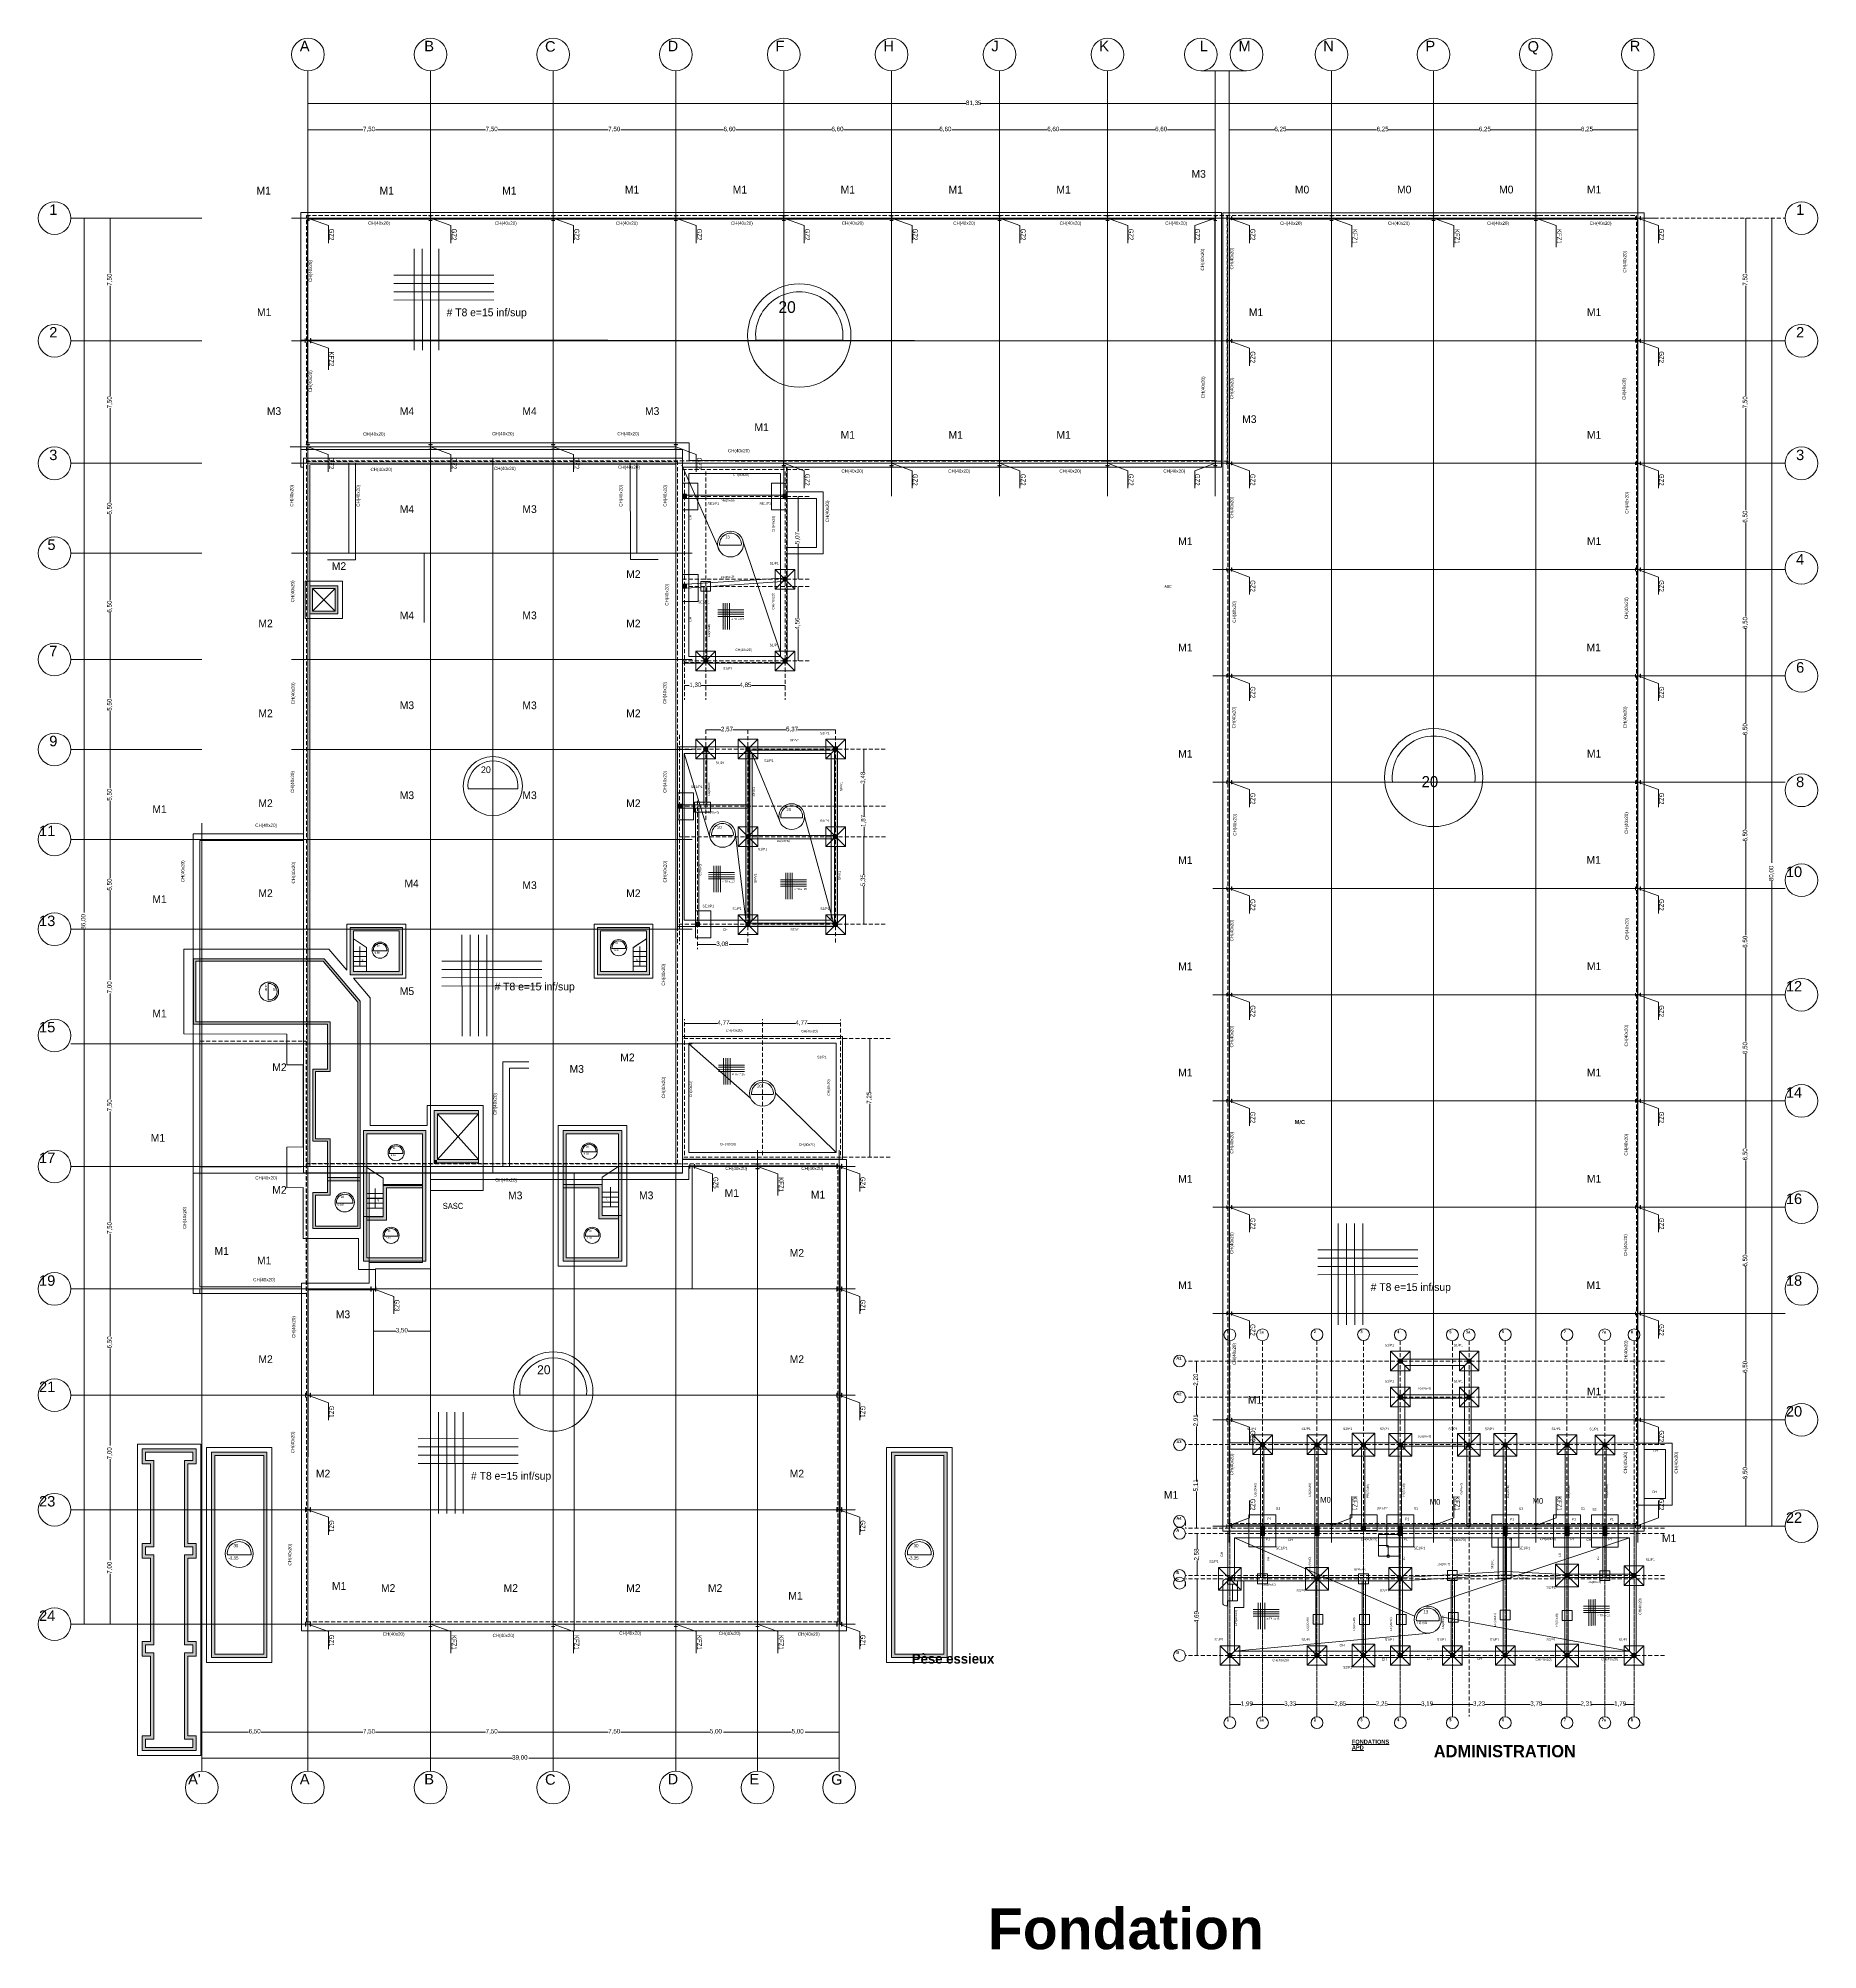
# Model space of a CAD drawing. Header units: millimetres. Extents: x 365175 to 2667127, y -330297 to -162108.
# Drawn here: x 365175 to 474025, y -279024 to -162108 of the extents above.
import ezdxf

# ---------------------------------------------------------------- set-up
doc = ezdxf.new("R2010")
doc.units = ezdxf.units.MM
doc.header["$MEASUREMENT"] = 0
for name, pattern in [('ACAD_ISO04W100', [60, 48, -6, 0, -6]), ('AXES', [50.8, 31.75, -6.35, 6.35, -6.35]), ('CENTER', [50.8, 31.75, -6.35, 6.35, -6.35]), ('DASHED2', [375, 250, -125])]:
    doc.linetypes.add(name, pattern=pattern)
for name, color, linetype in [('Cotations - 1_100', 7, 'Continuous'), ('Nouveau_0', 7, 'Continuous'), ('Nouveau_buyer', 7, 'Continuous'), ('Nouveau_DYM', 7, 'Continuous'), ('Nouveau_famsun', 7, 'Continuous'), ('Nouveau_STXT_XG_THIN', 7, 'Continuous'), ('Nouveau_text1', 7, 'Continuous')]:
    doc.layers.add(name, color=color, linetype=linetype)
doc.styles.add('STYLE_GENERE_1', font='')
doc.styles.add('STYLE_GENERE_2', font='ISOCP.shx')
doc.styles.add('STYLE_GENERE_3', font='')
doc.styles.add('STYLE_GENERE_4', font='')
doc.styles.add('STYLE_GENERE_5', font='')
doc.styles.add('STYLE_GENERE_6', font='')
doc.styles.get('STYLE_GENERE_1').set_extended_font_data('Tempus Sans ITC')
doc.styles.get('STYLE_GENERE_3').set_extended_font_data('Tempus Sans ITC', bold=True)
doc.styles.get('STYLE_GENERE_4').set_extended_font_data('Arial')
doc.styles.get('STYLE_GENERE_5').set_extended_font_data('Agency FB', bold=True)
doc.styles.get('STYLE_GENERE_6').set_extended_font_data('Arial', bold=True)
doc.dimstyles.new('STYLE_GENERE__1', dxfattribs={"dimtxt": 275, "dimasz": 0.010748, "dimexe": 0.18, "dimexo": 1000000.0, "dimgap": 0, "dimtad": 0, "dimlfac": 0.001, "dimzin": 0, "dimdsep": 46, "dimtxsty": 'STYLE_GENERE_1', "dimblk": 'ARROWHEAD_6', "dimblk1": 'ARROWHEAD_6', "dimblk2": 'ARROWHEAD_6', "dimcen": 0.09, "dimse1": 1, "dimse2": 1, "dimclrd": 7, "dimclre": 7, "dimclrt": 7, "dimazin": 0, "dimtfac": 1, "dimtdec": 4, "dimtmove": 0, "dimatfit": 3, "dimfxl": 0, "dimtolj": 1, "dimtzin": 0, "dimarcsym": 0})
doc.dimstyles.new('STYLE_GENERE__2', dxfattribs={"dimtxt": 275, "dimasz": 0.010748, "dimexe": 0.18, "dimexo": 1000000.0, "dimgap": 0, "dimtad": 0, "dimtih": 1, "dimtoh": 1, "dimlfac": 0.001, "dimzin": 0, "dimdsep": 46, "dimtxsty": 'STYLE_GENERE_1', "dimblk": 'ARROWHEAD_6', "dimblk1": 'ARROWHEAD_6', "dimblk2": 'ARROWHEAD_6', "dimcen": 0.09, "dimse1": 1, "dimse2": 1, "dimclrd": 7, "dimclre": 7, "dimclrt": 7, "dimazin": 0, "dimtfac": 1, "dimtdec": 4, "dimtmove": 0, "dimatfit": 3, "dimfxl": 0, "dimtolj": 1, "dimtzin": 0, "dimarcsym": 0})
pattern_1 = [(50, (-2419190, -1587050), (-182185, 15939), [19050, -209550]), (355, (-2419200, -1587050), (-35243, 191057), [15240, -167640]), (100.451, (-2404010, -1588380), (146942.5, 175117), [16190, -178090]), (46.184, (-2419200, -1536250), (-271079, 42042), [28575, -314325]), (96.636, (-2396600, -1539760), (237404, 247426), [24285, -267135]), (351.184, (-2419200, -1536250), (237405, 247425), [22860, -251460]), (21, (-2393790, -1548950), (-151615, 102265.5), [19050, -209550]), (326, (-2393800, -1548950), (61802, 184188), [15240, -167640]), (71.4514, (-2381160, -1557470), (213416, 81923), [16190, -178090]), (37.5, (-2419190, -1587050), (3088.6, 84555), [0, -165608, 0, -170180, 0, -168275]), (7.5, (-2419190, -1587050), (66819.7, 100180.6), [0, -97028, 0, -161798, 0, -64135]), (327.5, (-2475834, -1587050), (-135590.6, 5728.7), [0, -63500, 0, -198120, 0, -262890]), (317.5, (-2501230, -1587050), (148129, 25426.5), [0, -82550, 0, -131572, 0, -186690])]

# ---------------------------------------------------------------- blocks, each defined once
blk = doc.blocks.new('*D1')
at = {"layer": 'Nouveau_0', "color": 7, "linetype": 'Continuous', "lineweight": 5}
for p, q in [((436067, -254476), (436067, -253556)), ((436067, -253556), (436067, -253556)), ((436067, -253556), (436067, -253556)), ((436067, -256136), (436067, -255215)), ((436067, -256136), (436067, -256136)), ((436067, -256136), (436067, -256136))]:
    blk.add_line(p, q, dxfattribs=at)
at = {"layer": 'Nouveau_0', "color": 7, "lineweight": 5, "insert": (436204, -255215), "char_height": 275, "attachment_point": 7, "rotation": 90, "style": 'STYLE_GENERE_1'}
blk.add_mtext('\\A1;{\\pql;\\fTempus Sans ITC|b0|i0|c0|p82;2,58}', dxfattribs=at)
blk = doc.blocks.new('ARROWHEAD_6')
at = {"color": 0, "linetype": 'Continuous', "lineweight": 0}
for p, q in [((0, 0), (-1, 0)), ((-0.5, -0.5), (0.5, 0.5))]:
    blk.add_line(p, q, dxfattribs=at)
blk = doc.blocks.new('*D3')
at = {"layer": 'Nouveau_0', "color": 7, "linetype": 'Continuous', "lineweight": 5}
for p, q in [((436067, -258317), (436067, -256336)), ((436067, -256336), (436067, -256336)), ((436067, -256336), (436067, -256336)), ((436067, -261026), (436067, -259045)), ((436067, -261026), (436067, -261026)), ((436067, -261026), (436067, -261026))]:
    blk.add_line(p, q, dxfattribs=at)
at = {"layer": 'Nouveau_0', "color": 7, "lineweight": 5, "insert": (436204, -259045), "char_height": 275, "attachment_point": 7, "rotation": 90, "style": 'STYLE_GENERE_1'}
blk.add_mtext('\\A1;{\\pql;\\fTempus Sans ITC|b0|i0|c0|p82;4,69}', dxfattribs=at)
blk = doc.blocks.new('*D4')
at = {"layer": 'Nouveau_0', "color": 7, "linetype": 'Continuous', "lineweight": 5}
for p, q in [((438065, -264017), (438065, -264017)), ((438065, -264017), (438734, -264017)), ((438065, -264017), (438065, -264017)), ((439390, -264017), (440060, -264017)), ((440060, -264017), (440060, -264017)), ((440060, -264017), (440060, -264017))]:
    blk.add_line(p, q, dxfattribs=at)
at = {"layer": 'Nouveau_0', "color": 7, "lineweight": 5, "insert": (438734, -264154), "char_height": 275, "attachment_point": 7, "style": 'STYLE_GENERE_1'}
blk.add_mtext('\\A1;{\\pql;\\fTempus Sans ITC|b0|i0|c0|p82;1,99}', dxfattribs=at)
blk = doc.blocks.new('*D5')
at = {"layer": 'Nouveau_0', "color": 7, "linetype": 'Continuous', "lineweight": 5}
for p, q in [((443393, -264017), (443393, -264017)), ((443393, -264017), (444448, -264017)), ((443393, -264017), (443393, -264017)), ((445186, -264017), (446241, -264017)), ((446241, -264017), (446241, -264017))]:
    blk.add_line(p, q, dxfattribs=at)
at = {"layer": 'Nouveau_0', "color": 7, "lineweight": 5, "insert": (444448, -264154), "char_height": 275, "attachment_point": 7, "style": 'STYLE_GENERE_1'}
blk.add_mtext('\\A1;{\\pql;\\fTempus Sans ITC|b0|i0|c0|p82;2,85}', dxfattribs=at)
blk = doc.blocks.new('*D6')
at = {"layer": 'Nouveau_0', "color": 7, "linetype": 'Continuous', "lineweight": 5}
for p, q in [((446241, -264017), (446991, -264017)), ((446241, -264017), (446241, -264017)), ((447740, -264017), (448491, -264017)), ((448491, -264017), (448491, -264017))]:
    blk.add_line(p, q, dxfattribs=at)
at = {"layer": 'Nouveau_0', "color": 7, "lineweight": 5, "insert": (446991, -264154), "char_height": 275, "attachment_point": 7, "style": 'STYLE_GENERE_1'}
blk.add_mtext('\\A1;{\\pql;\\fTempus Sans ITC|b0|i0|c0|p82;2,25}', dxfattribs=at)
blk = doc.blocks.new('*D7')
at = {"layer": 'Nouveau_0', "color": 7, "linetype": 'Continuous', "lineweight": 5}
for p, q in [((448491, -264017), (449760, -264017)), ((448491, -264017), (448491, -264017)), ((450408, -264017), (451678, -264017)), ((451678, -264017), (451678, -264017))]:
    blk.add_line(p, q, dxfattribs=at)
at = {"layer": 'Nouveau_0', "color": 7, "lineweight": 5, "insert": (449760, -264154), "char_height": 275, "attachment_point": 7, "style": 'STYLE_GENERE_1'}
blk.add_mtext('\\A1;{\\pql;\\fTempus Sans ITC|b0|i0|c0|p82;3,19}', dxfattribs=at)
blk = doc.blocks.new('*D8')
at = {"layer": 'Nouveau_0', "color": 7, "linetype": 'Continuous', "lineweight": 5}
for p, q in [((451678, -264017), (452936, -264017)), ((451678, -264017), (451678, -264017)), ((453650, -264017), (454908, -264017)), ((454908, -264017), (454908, -264017))]:
    blk.add_line(p, q, dxfattribs=at)
at = {"layer": 'Nouveau_0', "color": 7, "lineweight": 5, "insert": (452936, -264154), "char_height": 275, "attachment_point": 7, "style": 'STYLE_GENERE_1'}
blk.add_mtext('\\A1;{\\pql;\\fTempus Sans ITC|b0|i0|c0|p82;3,23}', dxfattribs=at)
blk = doc.blocks.new('*D9')
at = {"layer": 'Nouveau_0', "color": 7, "linetype": 'Continuous', "lineweight": 5}
for p, q in [((454908, -264017), (456441, -264017)), ((454908, -264017), (454908, -264017)), ((457153, -264017), (458686, -264017)), ((458686, -264017), (458686, -264017))]:
    blk.add_line(p, q, dxfattribs=at)
at = {"layer": 'Nouveau_0', "color": 7, "lineweight": 5, "insert": (456441, -264154), "char_height": 275, "attachment_point": 7, "style": 'STYLE_GENERE_1'}
blk.add_mtext('\\A1;{\\pql;\\fTempus Sans ITC|b0|i0|c0|p82;3,78}', dxfattribs=at)
blk = doc.blocks.new('*D10')
at = {"layer": 'Nouveau_0', "color": 7, "linetype": 'Continuous', "lineweight": 5}
for p, q in [((458686, -264017), (459508, -264017)), ((458686, -264017), (458686, -264017)), ((460178, -264017), (461000, -264017)), ((461000, -264017), (461000, -264017)), ((461000, -264017), (461000, -264017))]:
    blk.add_line(p, q, dxfattribs=at)
at = {"layer": 'Nouveau_0', "color": 7, "lineweight": 5, "insert": (459508, -264154), "char_height": 275, "attachment_point": 7, "style": 'STYLE_GENERE_1'}
blk.add_mtext('\\A1;{\\pql;\\fTempus Sans ITC|b0|i0|c0|p82;2,31}', dxfattribs=at)
blk = doc.blocks.new('*D11')
at = {"layer": 'Nouveau_0', "color": 7, "linetype": 'Continuous', "lineweight": 5}
for p, q in [((411651, -192277), (411651, -190129)), ((411651, -190129), (411651, -190129)), ((411651, -190129), (411651, -190129)), ((411651, -195197), (411651, -193048)), ((411651, -195197), (411651, -195197)), ((411651, -195197), (411651, -195197))]:
    blk.add_line(p, q, dxfattribs=at)
at = {"layer": 'Nouveau_0', "color": 7, "lineweight": 5, "insert": (411788, -193048), "char_height": 275, "attachment_point": 7, "rotation": 90, "style": 'STYLE_GENERE_1'}
blk.add_mtext('\\A1;{\\pql;\\fTempus Sans ITC|b0|i0|c0|p82;5,07}', dxfattribs=at)
blk = doc.blocks.new('*D12')
at = {"layer": 'Nouveau_0', "color": 7, "linetype": 'Continuous', "lineweight": 5}
for p, q in [((411651, -197552), (411651, -195633)), ((411651, -195633), (411651, -195633)), ((411651, -195633), (411651, -195633)), ((411651, -200197), (411651, -198278)), ((411651, -200197), (411651, -200197)), ((411651, -200197), (411651, -200197))]:
    blk.add_line(p, q, dxfattribs=at)
at = {"layer": 'Nouveau_0', "color": 7, "lineweight": 5, "insert": (411788, -198278), "char_height": 275, "attachment_point": 7, "rotation": 90, "style": 'STYLE_GENERE_1'}
blk.add_mtext('\\A1;{\\pql;\\fTempus Sans ITC|b0|i0|c0|p82;4,56}', dxfattribs=at)
blk = doc.blocks.new('*D13')
at = {"layer": 'Nouveau_0', "color": 7, "linetype": 'Continuous', "lineweight": 5}
for p, q in [((405500, -217545), (405500, -217545)), ((405500, -217545), (406653, -217545)), ((405500, -217545), (405500, -217545)), ((407429, -217545), (408583, -217545)), ((408583, -217545), (408583, -217545)), ((408583, -217545), (408583, -217545))]:
    blk.add_line(p, q, dxfattribs=at)
at = {"layer": 'Nouveau_0', "color": 7, "lineweight": 5, "insert": (406653, -217682), "char_height": 275, "attachment_point": 7, "style": 'STYLE_GENERE_1'}
blk.add_mtext('\\A1;{\\pql;\\fTempus Sans ITC|b0|i0|c0|p82;3,08}', dxfattribs=at)
blk = doc.blocks.new('*D14')
at = {"layer": 'Nouveau_0', "color": 7, "linetype": 'Continuous', "lineweight": 5}
for p, q in [((415668, -206970), (415668, -205598)), ((415668, -205598), (415668, -205598)), ((415668, -205598), (415668, -205598)), ((415668, -209079), (415668, -207706)), ((415668, -209079), (415668, -209079)), ((415668, -209079), (415668, -209079))]:
    blk.add_line(p, q, dxfattribs=at)
at = {"layer": 'Nouveau_0', "color": 7, "lineweight": 5, "insert": (415806, -207706), "char_height": 275, "attachment_point": 7, "rotation": 90, "style": 'STYLE_GENERE_1'}
blk.add_mtext('\\A1;{\\pql;\\fTempus Sans ITC|b0|i0|c0|p82;3,48}', dxfattribs=at)
blk = doc.blocks.new('*D15')
at = {"layer": 'Nouveau_0', "color": 7, "linetype": 'Continuous', "lineweight": 5}
for p, q in [((415668, -213278), (415668, -210950)), ((415668, -210950), (415668, -210950)), ((415668, -210950), (415668, -210950)), ((415668, -216303), (415668, -213974)), ((415668, -216303), (415668, -216303)), ((415668, -216303), (415668, -216303))]:
    blk.add_line(p, q, dxfattribs=at)
at = {"layer": 'Nouveau_0', "color": 7, "lineweight": 5, "insert": (415806, -213974), "char_height": 275, "attachment_point": 7, "rotation": 90, "style": 'STYLE_GENERE_1'}
blk.add_mtext('\\A1;{\\pql;\\fTempus Sans ITC|b0|i0|c0|p82;5,35}', dxfattribs=at)
blk = doc.blocks.new('*D16')
at = {"layer": 'Nouveau_0', "color": 7, "linetype": 'Continuous', "lineweight": 5}
for p, q in [((416043, -226551), (416043, -223290)), ((416043, -223290), (416043, -223290)), ((416043, -223290), (416043, -223290)), ((416043, -230540), (416043, -227279)), ((416043, -230540), (416043, -230540)), ((416043, -230540), (416043, -230540))]:
    blk.add_line(p, q, dxfattribs=at)
at = {"layer": 'Nouveau_0', "color": 7, "lineweight": 5, "insert": (416180, -227279), "char_height": 275, "attachment_point": 7, "rotation": 90, "style": 'STYLE_GENERE_1'}
blk.add_mtext('\\A1;{\\pql;\\fTempus Sans ITC|b0|i0|c0|p82;7,25}', dxfattribs=at)
blk = doc.blocks.new('*D17')
at = {"layer": 'Nouveau_0', "color": 7, "linetype": 'Continuous', "lineweight": 5}
for p, q in [((404701, -222363), (404701, -222363)), ((404701, -222363), (406722, -222363)), ((404701, -222363), (404701, -222363)), ((407455, -222363), (409476, -222363)), ((409476, -222363), (409476, -222363))]:
    blk.add_line(p, q, dxfattribs=at)
at = {"layer": 'Nouveau_0', "color": 7, "lineweight": 5, "insert": (406722, -222500), "char_height": 275, "attachment_point": 7, "style": 'STYLE_GENERE_1'}
blk.add_mtext('\\A1;{\\pql;\\fTempus Sans ITC|b0|i0|c0|p82;4,77}', dxfattribs=at)
blk = doc.blocks.new('*D18')
at = {"layer": 'Nouveau_0', "color": 7, "linetype": 'Continuous', "lineweight": 5}
for p, q in [((409476, -222363), (411493, -222363)), ((409476, -222363), (409476, -222363)), ((412226, -222363), (414243, -222363)), ((414243, -222363), (414243, -222363)), ((414243, -222363), (414243, -222363))]:
    blk.add_line(p, q, dxfattribs=at)
at = {"layer": 'Nouveau_0', "color": 7, "lineweight": 5, "insert": (411493, -222500), "char_height": 275, "attachment_point": 7, "style": 'STYLE_GENERE_1'}
blk.add_mtext('\\A1;{\\pql;\\fTempus Sans ITC|b0|i0|c0|p82;4,77}', dxfattribs=at)
blk = doc.blocks.new('*D19')
at = {"layer": 'Nouveau_0', "color": 7, "linetype": 'Continuous', "lineweight": 5}
for p, q in [((404709, -201703), (404709, -201703)), ((404709, -201703), (405001, -201703)), ((404709, -201703), (404709, -201703)), ((405713, -201703), (406006, -201703)), ((406006, -201703), (406006, -201703))]:
    blk.add_line(p, q, dxfattribs=at)
at = {"layer": 'Nouveau_0', "color": 7, "lineweight": 5, "insert": (405001, -201841), "char_height": 275, "attachment_point": 7, "style": 'STYLE_GENERE_1'}
blk.add_mtext('\\A1;{\\pql;\\fTempus Sans ITC|b0|i0|c0|p82;1,30}', dxfattribs=at)
blk = doc.blocks.new('*D20')
at = {"layer": 'Nouveau_0', "color": 7, "linetype": 'Continuous', "lineweight": 5}
for p, q in [((406006, -201703), (408062, -201703)), ((406006, -201703), (406006, -201703)), ((408803, -201703), (410859, -201703)), ((410859, -201703), (410859, -201703)), ((410859, -201703), (410859, -201703))]:
    blk.add_line(p, q, dxfattribs=at)
at = {"layer": 'Nouveau_0', "color": 7, "lineweight": 5, "insert": (408062, -201841), "char_height": 275, "attachment_point": 7, "style": 'STYLE_GENERE_1'}
blk.add_mtext('\\A1;{\\pql;\\fTempus Sans ITC|b0|i0|c0|p82;4,85}', dxfattribs=at)
blk = doc.blocks.new('*D21')
at = {"layer": 'Nouveau_0', "color": 7, "linetype": 'Continuous', "lineweight": 5}
for p, q in [((440060, -264017), (440060, -264017)), ((440060, -264017), (441384, -264017)), ((440060, -264017), (440060, -264017)), ((442069, -264017), (443393, -264017)), ((443393, -264017), (443393, -264017)), ((443393, -264017), (443393, -264017))]:
    blk.add_line(p, q, dxfattribs=at)
at = {"layer": 'Nouveau_0', "color": 7, "lineweight": 5, "insert": (441384, -264154), "char_height": 275, "attachment_point": 7, "style": 'STYLE_GENERE_1'}
blk.add_mtext('\\A1;{\\pql;\\fTempus Sans ITC|b0|i0|c0|p82;3,33}', dxfattribs=at)
blk = doc.blocks.new('*D22')
at = {"layer": 'Nouveau_0', "color": 7, "linetype": 'Continuous', "lineweight": 5}
for p, q in [((461000, -264017), (461000, -264017)), ((461000, -264017), (461565, -264017)), ((461000, -264017), (461000, -264017)), ((462221, -264017), (462786, -264017)), ((462786, -264017), (462786, -264017)), ((462786, -264017), (462786, -264017))]:
    blk.add_line(p, q, dxfattribs=at)
at = {"layer": 'Nouveau_0', "color": 7, "lineweight": 5, "insert": (461565, -264154), "char_height": 275, "attachment_point": 7, "style": 'STYLE_GENERE_1'}
blk.add_mtext('\\A1;{\\pql;\\fTempus Sans ITC|b0|i0|c0|p82;1,79}', dxfattribs=at)
blk = doc.blocks.new('*D23')
at = {"layer": 'Nouveau_0', "color": 7, "linetype": 'Continuous', "lineweight": 5}
for p, q in [((415688, -209681), (415688, -209079)), ((415688, -209079), (415688, -209079)), ((415688, -209079), (415688, -209079)), ((415688, -210950), (415688, -210348)), ((415688, -210950), (415688, -210950)), ((415688, -210950), (415688, -210950))]:
    blk.add_line(p, q, dxfattribs=at)
at = {"layer": 'Nouveau_0', "color": 7, "lineweight": 5, "insert": (415826, -210348), "char_height": 275, "attachment_point": 7, "rotation": 90, "style": 'STYLE_GENERE_1'}
blk.add_mtext('\\A1;{\\pql;\\fTempus Sans ITC|b0|i0|c0|p82;1,87}', dxfattribs=at)
blk = doc.blocks.new('*D24')
at = {"layer": 'Nouveau_0', "color": 7, "linetype": 'Continuous', "lineweight": 5}
for p, q in [((406013, -204411), (406013, -204411)), ((406013, -204411), (406934, -204411)), ((406013, -204411), (406013, -204411)), ((407662, -204411), (408583, -204411)), ((408583, -204411), (408583, -204411))]:
    blk.add_line(p, q, dxfattribs=at)
at = {"layer": 'Nouveau_0', "color": 7, "lineweight": 5, "insert": (406934, -204549), "char_height": 275, "attachment_point": 7, "style": 'STYLE_GENERE_1'}
blk.add_mtext('\\A1;{\\pql;\\fTempus Sans ITC|b0|i0|c0|p82;2,57}', dxfattribs=at)
blk = doc.blocks.new('*D25')
at = {"layer": 'Nouveau_0', "color": 7, "linetype": 'Continuous', "lineweight": 5}
for p, q in [((408583, -204411), (410917, -204411)), ((408583, -204411), (408583, -204411)), ((411615, -204411), (413950, -204411)), ((413950, -204411), (413950, -204411)), ((413950, -204411), (413950, -204411))]:
    blk.add_line(p, q, dxfattribs=at)
at = {"layer": 'Nouveau_0', "color": 7, "lineweight": 5, "insert": (410917, -204549), "char_height": 275, "attachment_point": 7, "style": 'STYLE_GENERE_1'}
blk.add_mtext('\\A1;{\\pql;\\fTempus Sans ITC|b0|i0|c0|p82;5,37}', dxfattribs=at)
blk = doc.blocks.new('*D26')
at = {"layer": 'Nouveau_0', "color": 7, "linetype": 'Continuous', "lineweight": 5}
for p, q in [((381675, -167708), (381675, -167708)), ((381675, -167708), (385040, -167708)), ((381675, -167708), (381675, -167708)), ((385811, -167708), (389175, -167708)), ((389175, -167708), (389175, -167708)), ((389175, -167708), (389175, -167708))]:
    blk.add_line(p, q, dxfattribs=at)
at = {"layer": 'Nouveau_0', "color": 7, "lineweight": 5, "insert": (385040, -167845), "char_height": 275, "attachment_point": 7, "style": 'STYLE_GENERE_1'}
blk.add_mtext('\\A1;{\\pql;\\fTempus Sans ITC|b0|i0|c0|p82;7,50}', dxfattribs=at)
blk = doc.blocks.new('*D27')
at = {"layer": 'Nouveau_0', "color": 7, "linetype": 'Continuous', "lineweight": 5}
for p, q in [((389175, -167708), (389175, -167708)), ((389175, -167708), (392540, -167708)), ((389175, -167708), (389175, -167708)), ((393311, -167708), (396675, -167708)), ((396675, -167708), (396675, -167708)), ((396675, -167708), (396675, -167708))]:
    blk.add_line(p, q, dxfattribs=at)
at = {"layer": 'Nouveau_0', "color": 7, "lineweight": 5, "insert": (392540, -167845), "char_height": 275, "attachment_point": 7, "style": 'STYLE_GENERE_1'}
blk.add_mtext('\\A1;{\\pql;\\fTempus Sans ITC|b0|i0|c0|p82;7,50}', dxfattribs=at)
blk = doc.blocks.new('*D28')
at = {"layer": 'Nouveau_0', "color": 7, "linetype": 'Continuous', "lineweight": 5}
for p, q in [((396675, -167708), (396675, -167708)), ((396675, -167708), (400040, -167708)), ((396675, -167708), (396675, -167708)), ((400811, -167708), (404175, -167708)), ((404175, -167708), (404175, -167708)), ((404175, -167708), (404175, -167708))]:
    blk.add_line(p, q, dxfattribs=at)
at = {"layer": 'Nouveau_0', "color": 7, "lineweight": 5, "insert": (400040, -167845), "char_height": 275, "attachment_point": 7, "style": 'STYLE_GENERE_1'}
blk.add_mtext('\\A1;{\\pql;\\fTempus Sans ITC|b0|i0|c0|p82;7,50}', dxfattribs=at)
blk = doc.blocks.new('*D29')
at = {"layer": 'Nouveau_0', "color": 7, "linetype": 'Continuous', "lineweight": 5}
for p, q in [((404175, -167708), (404175, -167708)), ((404175, -167708), (407094, -167708)), ((404175, -167708), (404175, -167708)), ((407857, -167708), (410775, -167708)), ((410775, -167708), (410775, -167708)), ((410775, -167708), (410775, -167708))]:
    blk.add_line(p, q, dxfattribs=at)
at = {"layer": 'Nouveau_0', "color": 7, "lineweight": 5, "insert": (407094, -167845), "char_height": 275, "attachment_point": 7, "style": 'STYLE_GENERE_1'}
blk.add_mtext('\\A1;{\\pql;\\fTempus Sans ITC|b0|i0|c0|p82;6,60}', dxfattribs=at)
blk = doc.blocks.new('*D30')
at = {"layer": 'Nouveau_0', "color": 7, "linetype": 'Continuous', "lineweight": 5}
for p, q in [((410775, -167708), (410775, -167708)), ((410775, -167708), (413694, -167708)), ((410775, -167708), (410775, -167708)), ((414457, -167708), (417375, -167708)), ((417375, -167708), (417375, -167708)), ((417375, -167708), (417375, -167708))]:
    blk.add_line(p, q, dxfattribs=at)
at = {"layer": 'Nouveau_0', "color": 7, "lineweight": 5, "insert": (413694, -167845), "char_height": 275, "attachment_point": 7, "style": 'STYLE_GENERE_1'}
blk.add_mtext('\\A1;{\\pql;\\fTempus Sans ITC|b0|i0|c0|p82;6,60}', dxfattribs=at)
blk = doc.blocks.new('*D31')
at = {"layer": 'Nouveau_0', "color": 7, "linetype": 'Continuous', "lineweight": 5}
for p, q in [((417375, -167708), (417375, -167708)), ((417375, -167708), (420294, -167708)), ((417375, -167708), (417375, -167708)), ((421057, -167708), (423975, -167708)), ((423975, -167708), (423975, -167708)), ((423975, -167708), (423975, -167708))]:
    blk.add_line(p, q, dxfattribs=at)
at = {"layer": 'Nouveau_0', "color": 7, "lineweight": 5, "insert": (420294, -167845), "char_height": 275, "attachment_point": 7, "style": 'STYLE_GENERE_1'}
blk.add_mtext('\\A1;{\\pql;\\fTempus Sans ITC|b0|i0|c0|p82;6,60}', dxfattribs=at)
blk = doc.blocks.new('*D32')
at = {"layer": 'Nouveau_0', "color": 7, "linetype": 'Continuous', "lineweight": 5}
for p, q in [((423975, -167708), (423975, -167708)), ((423975, -167708), (426894, -167708)), ((423975, -167708), (423975, -167708)), ((427657, -167708), (430575, -167708)), ((430575, -167708), (430575, -167708)), ((430575, -167708), (430575, -167708))]:
    blk.add_line(p, q, dxfattribs=at)
at = {"layer": 'Nouveau_0', "color": 7, "lineweight": 5, "insert": (426894, -167845), "char_height": 275, "attachment_point": 7, "style": 'STYLE_GENERE_1'}
blk.add_mtext('\\A1;{\\pql;\\fTempus Sans ITC|b0|i0|c0|p82;6,60}', dxfattribs=at)
blk = doc.blocks.new('*D33')
at = {"layer": 'Nouveau_0', "color": 7, "linetype": 'Continuous', "lineweight": 5}
for p, q in [((438025, -167708), (438025, -167708)), ((438025, -167708), (440789, -167708)), ((438025, -167708), (438025, -167708)), ((441512, -167708), (444275, -167708)), ((444275, -167708), (444275, -167708)), ((444275, -167708), (444275, -167708))]:
    blk.add_line(p, q, dxfattribs=at)
at = {"layer": 'Nouveau_0', "color": 7, "lineweight": 5, "insert": (440789, -167845), "char_height": 275, "attachment_point": 7, "style": 'STYLE_GENERE_1'}
blk.add_mtext('\\A1;{\\pql;\\fTempus Sans ITC|b0|i0|c0|p82;6,25}', dxfattribs=at)
blk = doc.blocks.new('*D34')
at = {"layer": 'Nouveau_0', "color": 7, "linetype": 'Continuous', "lineweight": 5}
for p, q in [((444275, -167708), (444275, -167708)), ((444275, -167708), (447039, -167708)), ((444275, -167708), (444275, -167708)), ((447762, -167708), (450525, -167708)), ((450525, -167708), (450525, -167708)), ((450525, -167708), (450525, -167708))]:
    blk.add_line(p, q, dxfattribs=at)
at = {"layer": 'Nouveau_0', "color": 7, "lineweight": 5, "insert": (447039, -167845), "char_height": 275, "attachment_point": 7, "style": 'STYLE_GENERE_1'}
blk.add_mtext('\\A1;{\\pql;\\fTempus Sans ITC|b0|i0|c0|p82;6,25}', dxfattribs=at)
blk = doc.blocks.new('*D35')
at = {"layer": 'Nouveau_0', "color": 7, "linetype": 'Continuous', "lineweight": 5}
for p, q in [((450525, -167708), (450525, -167708)), ((450525, -167708), (453289, -167708)), ((450525, -167708), (450525, -167708)), ((454012, -167708), (456775, -167708)), ((456775, -167708), (456775, -167708)), ((456775, -167708), (456775, -167708))]:
    blk.add_line(p, q, dxfattribs=at)
at = {"layer": 'Nouveau_0', "color": 7, "lineweight": 5, "insert": (453289, -167845), "char_height": 275, "attachment_point": 7, "style": 'STYLE_GENERE_1'}
blk.add_mtext('\\A1;{\\pql;\\fTempus Sans ITC|b0|i0|c0|p82;6,25}', dxfattribs=at)
blk = doc.blocks.new('*D36')
at = {"layer": 'Nouveau_0', "color": 7, "linetype": 'Continuous', "lineweight": 5}
for p, q in [((456775, -167708), (456775, -167708)), ((456775, -167708), (459539, -167708)), ((456775, -167708), (456775, -167708)), ((460262, -167708), (463025, -167708)), ((463025, -167708), (463025, -167708)), ((463025, -167708), (463025, -167708))]:
    blk.add_line(p, q, dxfattribs=at)
at = {"layer": 'Nouveau_0', "color": 7, "lineweight": 5, "insert": (459539, -167845), "char_height": 275, "attachment_point": 7, "style": 'STYLE_GENERE_1'}
blk.add_mtext('\\A1;{\\pql;\\fTempus Sans ITC|b0|i0|c0|p82;6,25}', dxfattribs=at)
blk = doc.blocks.new('*D37')
at = {"layer": 'Nouveau_0', "color": 7, "linetype": 'Continuous', "lineweight": 5}
for p, q in [((381675, -166108), (381675, -166108)), ((381675, -166108), (421921, -166108)), ((381675, -166108), (381675, -166108)), ((422780, -166108), (463025, -166108)), ((463025, -166108), (463025, -166108)), ((463025, -166108), (463025, -166108))]:
    blk.add_line(p, q, dxfattribs=at)
at = {"layer": 'Nouveau_0', "color": 7, "lineweight": 5, "insert": (421921, -166245), "char_height": 275, "attachment_point": 7, "style": 'STYLE_GENERE_1'}
blk.add_mtext('\\A1;{\\pql;\\fTempus Sans ITC|b0|i0|c0|p82;81,35}', dxfattribs=at)
blk = doc.blocks.new('*D38')
at = {"layer": 'Nouveau_0', "color": 7, "linetype": 'Continuous', "lineweight": 5}
for p, q in [((369575, -176472), (369575, -173108)), ((369575, -173108), (369575, -173108)), ((369575, -173108), (369575, -173108)), ((369575, -180608), (369575, -177243)), ((369575, -180608), (369575, -180608)), ((369575, -180608), (369575, -180608))]:
    blk.add_line(p, q, dxfattribs=at)
at = {"layer": 'Nouveau_0', "color": 7, "lineweight": 5, "insert": (369713, -177243), "char_height": 275, "attachment_point": 7, "rotation": 90, "style": 'STYLE_GENERE_1'}
blk.add_mtext('\\A1;{\\pql;\\fTempus Sans ITC|b0|i0|c0|p82;7,50}', dxfattribs=at)
blk = doc.blocks.new('*D39')
at = {"layer": 'Nouveau_0', "color": 7, "linetype": 'Continuous', "lineweight": 5}
for p, q in [((369575, -183972), (369575, -180608)), ((369575, -180608), (369575, -180608)), ((369575, -180608), (369575, -180608)), ((369575, -188108), (369575, -184743)), ((369575, -188108), (369575, -188108)), ((369575, -188108), (369575, -188108))]:
    blk.add_line(p, q, dxfattribs=at)
at = {"layer": 'Nouveau_0', "color": 7, "lineweight": 5, "insert": (369713, -184743), "char_height": 275, "attachment_point": 7, "rotation": 90, "style": 'STYLE_GENERE_1'}
blk.add_mtext('\\A1;{\\pql;\\fTempus Sans ITC|b0|i0|c0|p82;7,50}', dxfattribs=at)
blk = doc.blocks.new('*D40')
at = {"layer": 'Nouveau_0', "color": 7, "linetype": 'Continuous', "lineweight": 5}
for p, q in [((369575, -190474), (369575, -188108)), ((369575, -188108), (369575, -188108)), ((369575, -188108), (369575, -188108)), ((369575, -193608), (369575, -191242)), ((369575, -193608), (369575, -193608)), ((369575, -193608), (369575, -193608))]:
    blk.add_line(p, q, dxfattribs=at)
at = {"layer": 'Nouveau_0', "color": 7, "lineweight": 5, "insert": (369713, -191242), "char_height": 275, "attachment_point": 7, "rotation": 90, "style": 'STYLE_GENERE_1'}
blk.add_mtext('\\A1;{\\pql;\\fTempus Sans ITC|b0|i0|c0|p82;5,50}', dxfattribs=at)
blk = doc.blocks.new('*D41')
at = {"layer": 'Nouveau_0', "color": 7, "linetype": 'Continuous', "lineweight": 5}
for p, q in [((369575, -196475), (369575, -193608)), ((369575, -193608), (369575, -193608)), ((369575, -193608), (369575, -193608)), ((369575, -200108), (369575, -197240)), ((369575, -200108), (369575, -200108)), ((369575, -200108), (369575, -200108))]:
    blk.add_line(p, q, dxfattribs=at)
at = {"layer": 'Nouveau_0', "color": 7, "lineweight": 5, "insert": (369713, -197240), "char_height": 275, "attachment_point": 7, "rotation": 90, "style": 'STYLE_GENERE_1'}
blk.add_mtext('\\A1;{\\pql;\\fTempus Sans ITC|b0|i0|c0|p82;6,50}', dxfattribs=at)
blk = doc.blocks.new('*D42')
at = {"layer": 'Nouveau_0', "color": 7, "linetype": 'Continuous', "lineweight": 5}
for p, q in [((369575, -202474), (369575, -200108)), ((369575, -200108), (369575, -200108)), ((369575, -200108), (369575, -200108)), ((369575, -205608), (369575, -203242)), ((369575, -205608), (369575, -205608)), ((369575, -205608), (369575, -205608))]:
    blk.add_line(p, q, dxfattribs=at)
at = {"layer": 'Nouveau_0', "color": 7, "lineweight": 5, "insert": (369713, -203242), "char_height": 275, "attachment_point": 7, "rotation": 90, "style": 'STYLE_GENERE_1'}
blk.add_mtext('\\A1;{\\pql;\\fTempus Sans ITC|b0|i0|c0|p82;5,50}', dxfattribs=at)
blk = doc.blocks.new('*D43')
at = {"layer": 'Nouveau_0', "color": 7, "linetype": 'Continuous', "lineweight": 5}
for p, q in [((369575, -207974), (369575, -205608)), ((369575, -205608), (369575, -205608)), ((369575, -205608), (369575, -205608)), ((369575, -211108), (369575, -208742)), ((369575, -211108), (369575, -211108)), ((369575, -211108), (369575, -211108))]:
    blk.add_line(p, q, dxfattribs=at)
at = {"layer": 'Nouveau_0', "color": 7, "lineweight": 5, "insert": (369713, -208742), "char_height": 275, "attachment_point": 7, "rotation": 90, "style": 'STYLE_GENERE_1'}
blk.add_mtext('\\A1;{\\pql;\\fTempus Sans ITC|b0|i0|c0|p82;5,50}', dxfattribs=at)
blk = doc.blocks.new('*D44')
at = {"layer": 'Nouveau_0', "color": 7, "linetype": 'Continuous', "lineweight": 5}
for p, q in [((369575, -213474), (369575, -211108)), ((369575, -211108), (369575, -211108)), ((369575, -211108), (369575, -211108)), ((369575, -216608), (369575, -214242)), ((369575, -216608), (369575, -216608)), ((369575, -216608), (369575, -216608))]:
    blk.add_line(p, q, dxfattribs=at)
at = {"layer": 'Nouveau_0', "color": 7, "lineweight": 5, "insert": (369713, -214242), "char_height": 275, "attachment_point": 7, "rotation": 90, "style": 'STYLE_GENERE_1'}
blk.add_mtext('\\A1;{\\pql;\\fTempus Sans ITC|b0|i0|c0|p82;5,50}', dxfattribs=at)
blk = doc.blocks.new('*D45')
at = {"layer": 'Nouveau_0', "color": 7, "linetype": 'Continuous', "lineweight": 5}
for p, q in [((369575, -219689), (369575, -216608)), ((369575, -216608), (369575, -216608)), ((369575, -216608), (369575, -216608)), ((369575, -223608), (369575, -220526)), ((369575, -223608), (369575, -223608)), ((369575, -223608), (369575, -223608))]:
    blk.add_line(p, q, dxfattribs=at)
at = {"layer": 'Nouveau_0', "color": 7, "lineweight": 5, "insert": (369713, -220526), "char_height": 275, "attachment_point": 7, "rotation": 90, "style": 'STYLE_GENERE_1'}
blk.add_mtext('\\A1;{\\pql;\\fTempus Sans ITC|b0|i0|c0|p82;7,00}', dxfattribs=at)
blk = doc.blocks.new('*D46')
at = {"layer": 'Nouveau_0', "color": 7, "linetype": 'Continuous', "lineweight": 5}
for p, q in [((369575, -226972), (369575, -223608)), ((369575, -223608), (369575, -223608)), ((369575, -223608), (369575, -223608)), ((369575, -231108), (369575, -227743)), ((369575, -231108), (369575, -231108)), ((369575, -231108), (369575, -231108))]:
    blk.add_line(p, q, dxfattribs=at)
at = {"layer": 'Nouveau_0', "color": 7, "lineweight": 5, "insert": (369713, -227743), "char_height": 275, "attachment_point": 7, "rotation": 90, "style": 'STYLE_GENERE_1'}
blk.add_mtext('\\A1;{\\pql;\\fTempus Sans ITC|b0|i0|c0|p82;7,50}', dxfattribs=at)
blk = doc.blocks.new('*D47')
at = {"layer": 'Nouveau_0', "color": 7, "linetype": 'Continuous', "lineweight": 5}
for p, q in [((369575, -234472), (369575, -231108)), ((369575, -231108), (369575, -231108)), ((369575, -231108), (369575, -231108)), ((369575, -238608), (369575, -235243)), ((369575, -238608), (369575, -238608)), ((369575, -238608), (369575, -238608))]:
    blk.add_line(p, q, dxfattribs=at)
at = {"layer": 'Nouveau_0', "color": 7, "lineweight": 5, "insert": (369713, -235243), "char_height": 275, "attachment_point": 7, "rotation": 90, "style": 'STYLE_GENERE_1'}
blk.add_mtext('\\A1;{\\pql;\\fTempus Sans ITC|b0|i0|c0|p82;7,50}', dxfattribs=at)
blk = doc.blocks.new('*D48')
at = {"layer": 'Nouveau_0', "color": 7, "linetype": 'Continuous', "lineweight": 5}
for p, q in [((369575, -241475), (369575, -238608)), ((369575, -238608), (369575, -238608)), ((369575, -238608), (369575, -238608)), ((369575, -245108), (369575, -242240)), ((369575, -245108), (369575, -245108)), ((369575, -245108), (369575, -245108))]:
    blk.add_line(p, q, dxfattribs=at)
at = {"layer": 'Nouveau_0', "color": 7, "lineweight": 5, "insert": (369713, -242240), "char_height": 275, "attachment_point": 7, "rotation": 90, "style": 'STYLE_GENERE_1'}
blk.add_mtext('\\A1;{\\pql;\\fTempus Sans ITC|b0|i0|c0|p82;6,50}', dxfattribs=at)
blk = doc.blocks.new('*D49')
at = {"layer": 'Nouveau_0', "color": 7, "linetype": 'Continuous', "lineweight": 5}
for p, q in [((369575, -248189), (369575, -245108)), ((369575, -245108), (369575, -245108)), ((369575, -245108), (369575, -245108)), ((369575, -252108), (369575, -249026)), ((369575, -252108), (369575, -252108)), ((369575, -252108), (369575, -252108))]:
    blk.add_line(p, q, dxfattribs=at)
at = {"layer": 'Nouveau_0', "color": 7, "lineweight": 5, "insert": (369713, -249026), "char_height": 275, "attachment_point": 7, "rotation": 90, "style": 'STYLE_GENERE_1'}
blk.add_mtext('\\A1;{\\pql;\\fTempus Sans ITC|b0|i0|c0|p82;7,00}', dxfattribs=at)
blk = doc.blocks.new('*D50')
at = {"layer": 'Nouveau_0', "color": 7, "linetype": 'Continuous', "lineweight": 5}
for p, q in [((369575, -255189), (369575, -252108)), ((369575, -252108), (369575, -252108)), ((369575, -252108), (369575, -252108)), ((369575, -259108), (369575, -256026)), ((369575, -259108), (369575, -259108)), ((369575, -259108), (369575, -259108))]:
    blk.add_line(p, q, dxfattribs=at)
at = {"layer": 'Nouveau_0', "color": 7, "lineweight": 5, "insert": (369713, -256026), "char_height": 275, "attachment_point": 7, "rotation": 90, "style": 'STYLE_GENERE_1'}
blk.add_mtext('\\A1;{\\pql;\\fTempus Sans ITC|b0|i0|c0|p82;7,00}', dxfattribs=at)
blk = doc.blocks.new('*D51')
at = {"layer": 'Nouveau_0', "color": 7, "linetype": 'Continuous', "lineweight": 5}
for p, q in [((367975, -215585), (367975, -173108)), ((367975, -173108), (367975, -173108)), ((367975, -173108), (367975, -173108)), ((367975, -259108), (367975, -216630)), ((367975, -259108), (367975, -259108)), ((367975, -259108), (367975, -259108))]:
    blk.add_line(p, q, dxfattribs=at)
at = {"layer": 'Nouveau_0', "color": 7, "lineweight": 5, "insert": (368113, -216630), "char_height": 275, "attachment_point": 7, "rotation": 90, "style": 'STYLE_GENERE_1'}
blk.add_mtext('\\A1;{\\pql;\\fTempus Sans ITC|b0|i0|c0|p82;86,00}', dxfattribs=at)
blk = doc.blocks.new('*D52')
at = {"layer": 'Nouveau_0', "color": 7, "linetype": 'Continuous', "lineweight": 5}
for p, q in [((469625, -173108), (469625, -173108)), ((469625, -173108), (469625, -176472)), ((469625, -173108), (469625, -173108)), ((469625, -177243), (469625, -180608)), ((469625, -180608), (469625, -180608)), ((469625, -180608), (469625, -180608))]:
    blk.add_line(p, q, dxfattribs=at)
at = {"layer": 'Nouveau_0', "color": 7, "lineweight": 5, "insert": (469763, -177243), "char_height": 275, "attachment_point": 7, "rotation": 90, "style": 'STYLE_GENERE_1'}
blk.add_mtext('\\A1;{\\pql;\\fTempus Sans ITC|b0|i0|c0|p82;7,50}', dxfattribs=at)
blk = doc.blocks.new('*D53')
at = {"layer": 'Nouveau_0', "color": 7, "linetype": 'Continuous', "lineweight": 5}
for p, q in [((469625, -180608), (469625, -180608)), ((469625, -180608), (469625, -183972)), ((469625, -180608), (469625, -180608)), ((469625, -184743), (469625, -188108)), ((469625, -188108), (469625, -188108)), ((469625, -188108), (469625, -188108))]:
    blk.add_line(p, q, dxfattribs=at)
at = {"layer": 'Nouveau_0', "color": 7, "lineweight": 5, "insert": (469763, -184743), "char_height": 275, "attachment_point": 7, "rotation": 90, "style": 'STYLE_GENERE_1'}
blk.add_mtext('\\A1;{\\pql;\\fTempus Sans ITC|b0|i0|c0|p82;7,50}', dxfattribs=at)
blk = doc.blocks.new('*D54')
at = {"layer": 'Nouveau_0', "color": 7, "linetype": 'Continuous', "lineweight": 5}
for p, q in [((469625, -188108), (469625, -188108)), ((469625, -188108), (469625, -190975)), ((469625, -188108), (469625, -188108)), ((469625, -191740), (469625, -194608)), ((469625, -194608), (469625, -194608)), ((469625, -194608), (469625, -194608))]:
    blk.add_line(p, q, dxfattribs=at)
at = {"layer": 'Nouveau_0', "color": 7, "lineweight": 5, "insert": (469763, -191740), "char_height": 275, "attachment_point": 7, "rotation": 90, "style": 'STYLE_GENERE_1'}
blk.add_mtext('\\A1;{\\pql;\\fTempus Sans ITC|b0|i0|c0|p82;6,50}', dxfattribs=at)
blk = doc.blocks.new('*D55')
at = {"layer": 'Nouveau_0', "color": 7, "linetype": 'Continuous', "lineweight": 5}
for p, q in [((469625, -194608), (469625, -194608)), ((469625, -194608), (469625, -197475)), ((469625, -194608), (469625, -194608)), ((469625, -198240), (469625, -201108)), ((469625, -201108), (469625, -201108)), ((469625, -201108), (469625, -201108))]:
    blk.add_line(p, q, dxfattribs=at)
at = {"layer": 'Nouveau_0', "color": 7, "lineweight": 5, "insert": (469763, -198240), "char_height": 275, "attachment_point": 7, "rotation": 90, "style": 'STYLE_GENERE_1'}
blk.add_mtext('\\A1;{\\pql;\\fTempus Sans ITC|b0|i0|c0|p82;6,50}', dxfattribs=at)
blk = doc.blocks.new('*D56')
at = {"layer": 'Nouveau_0', "color": 7, "linetype": 'Continuous', "lineweight": 5}
for p, q in [((469625, -201108), (469625, -201108)), ((469625, -201108), (469625, -203975)), ((469625, -201108), (469625, -201108)), ((469625, -204740), (469625, -207608)), ((469625, -207608), (469625, -207608)), ((469625, -207608), (469625, -207608))]:
    blk.add_line(p, q, dxfattribs=at)
at = {"layer": 'Nouveau_0', "color": 7, "lineweight": 5, "insert": (469763, -204740), "char_height": 275, "attachment_point": 7, "rotation": 90, "style": 'STYLE_GENERE_1'}
blk.add_mtext('\\A1;{\\pql;\\fTempus Sans ITC|b0|i0|c0|p82;6,50}', dxfattribs=at)
blk = doc.blocks.new('*D57')
at = {"layer": 'Nouveau_0', "color": 7, "linetype": 'Continuous', "lineweight": 5}
for p, q in [((469625, -207608), (469625, -207608)), ((469625, -207608), (469625, -210475)), ((469625, -207608), (469625, -207608)), ((469625, -211240), (469625, -214108)), ((469625, -214108), (469625, -214108)), ((469625, -214108), (469625, -214108))]:
    blk.add_line(p, q, dxfattribs=at)
at = {"layer": 'Nouveau_0', "color": 7, "lineweight": 5, "insert": (469763, -211240), "char_height": 275, "attachment_point": 7, "rotation": 90, "style": 'STYLE_GENERE_1'}
blk.add_mtext('\\A1;{\\pql;\\fTempus Sans ITC|b0|i0|c0|p82;6,50}', dxfattribs=at)
blk = doc.blocks.new('*D58')
at = {"layer": 'Nouveau_0', "color": 7, "linetype": 'Continuous', "lineweight": 5}
for p, q in [((469625, -214108), (469625, -214108)), ((469625, -214108), (469625, -216975)), ((469625, -214108), (469625, -214108)), ((469625, -217740), (469625, -220608)), ((469625, -220608), (469625, -220608)), ((469625, -220608), (469625, -220608))]:
    blk.add_line(p, q, dxfattribs=at)
at = {"layer": 'Nouveau_0', "color": 7, "lineweight": 5, "insert": (469763, -217740), "char_height": 275, "attachment_point": 7, "rotation": 90, "style": 'STYLE_GENERE_1'}
blk.add_mtext('\\A1;{\\pql;\\fTempus Sans ITC|b0|i0|c0|p82;6,50}', dxfattribs=at)
blk = doc.blocks.new('*D59')
at = {"layer": 'Nouveau_0', "color": 7, "linetype": 'Continuous', "lineweight": 5}
for p, q in [((469625, -220608), (469625, -220608)), ((469625, -220608), (469625, -223475)), ((469625, -220608), (469625, -220608)), ((469625, -224240), (469625, -227108)), ((469625, -227108), (469625, -227108)), ((469625, -227108), (469625, -227108))]:
    blk.add_line(p, q, dxfattribs=at)
at = {"layer": 'Nouveau_0', "color": 7, "lineweight": 5, "insert": (469763, -224240), "char_height": 275, "attachment_point": 7, "rotation": 90, "style": 'STYLE_GENERE_1'}
blk.add_mtext('\\A1;{\\pql;\\fTempus Sans ITC|b0|i0|c0|p82;6,50}', dxfattribs=at)
blk = doc.blocks.new('*D60')
at = {"layer": 'Nouveau_0', "color": 7, "linetype": 'Continuous', "lineweight": 5}
for p, q in [((469625, -227108), (469625, -227108)), ((469625, -227108), (469625, -229975)), ((469625, -227108), (469625, -227108)), ((469625, -230740), (469625, -233608)), ((469625, -233608), (469625, -233608)), ((469625, -233608), (469625, -233608))]:
    blk.add_line(p, q, dxfattribs=at)
at = {"layer": 'Nouveau_0', "color": 7, "lineweight": 5, "insert": (469763, -230740), "char_height": 275, "attachment_point": 7, "rotation": 90, "style": 'STYLE_GENERE_1'}
blk.add_mtext('\\A1;{\\pql;\\fTempus Sans ITC|b0|i0|c0|p82;6,50}', dxfattribs=at)
blk = doc.blocks.new('*D61')
at = {"layer": 'Nouveau_0', "color": 7, "linetype": 'Continuous', "lineweight": 5}
for p, q in [((469625, -233608), (469625, -233608)), ((469625, -233608), (469625, -236475)), ((469625, -233608), (469625, -233608)), ((469625, -237240), (469625, -240108)), ((469625, -240108), (469625, -240108)), ((469625, -240108), (469625, -240108))]:
    blk.add_line(p, q, dxfattribs=at)
at = {"layer": 'Nouveau_0', "color": 7, "lineweight": 5, "insert": (469763, -237240), "char_height": 275, "attachment_point": 7, "rotation": 90, "style": 'STYLE_GENERE_1'}
blk.add_mtext('\\A1;{\\pql;\\fTempus Sans ITC|b0|i0|c0|p82;6,50}', dxfattribs=at)
blk = doc.blocks.new('*D62')
at = {"layer": 'Nouveau_0', "color": 7, "linetype": 'Continuous', "lineweight": 5}
for p, q in [((469625, -240108), (469625, -240108)), ((469625, -240108), (469625, -242975)), ((469625, -240108), (469625, -240108)), ((469625, -243740), (469625, -246608)), ((469625, -246608), (469625, -246608)), ((469625, -246608), (469625, -246608))]:
    blk.add_line(p, q, dxfattribs=at)
at = {"layer": 'Nouveau_0', "color": 7, "lineweight": 5, "insert": (469763, -243740), "char_height": 275, "attachment_point": 7, "rotation": 90, "style": 'STYLE_GENERE_1'}
blk.add_mtext('\\A1;{\\pql;\\fTempus Sans ITC|b0|i0|c0|p82;6,50}', dxfattribs=at)
blk = doc.blocks.new('*D63')
at = {"layer": 'Nouveau_0', "color": 7, "linetype": 'Continuous', "lineweight": 5}
for p, q in [((469625, -246608), (469625, -246608)), ((469625, -246608), (469625, -249475)), ((469625, -246608), (469625, -246608)), ((469625, -250240), (469625, -253108)), ((469625, -253108), (469625, -253108)), ((469625, -253108), (469625, -253108))]:
    blk.add_line(p, q, dxfattribs=at)
at = {"layer": 'Nouveau_0', "color": 7, "lineweight": 5, "insert": (469763, -250240), "char_height": 275, "attachment_point": 7, "rotation": 90, "style": 'STYLE_GENERE_1'}
blk.add_mtext('\\A1;{\\pql;\\fTempus Sans ITC|b0|i0|c0|p82;6,50}', dxfattribs=at)
blk = doc.blocks.new('*D64')
at = {"layer": 'Nouveau_0', "color": 7, "linetype": 'Continuous', "lineweight": 5}
for p, q in [((471225, -173108), (471225, -173108)), ((471225, -173108), (471225, -212550)), ((471225, -173108), (471225, -173108)), ((471225, -213665), (471225, -253108)), ((471225, -253108), (471225, -253108)), ((471225, -253108), (471225, -253108))]:
    blk.add_line(p, q, dxfattribs=at)
at = {"layer": 'Nouveau_0', "color": 7, "lineweight": 5, "insert": (471363, -213665), "char_height": 275, "attachment_point": 7, "rotation": 90, "style": 'STYLE_GENERE_1'}
blk.add_mtext('\\A1;{\\pql;\\fTempus Sans ITC|b0|i0|c0|p82;80,00}', dxfattribs=at)
blk = doc.blocks.new('*D65')
at = {"layer": 'Nouveau_0', "color": 7, "linetype": 'Continuous', "lineweight": 5}
for p, q in [((385040, -265708), (381675, -265708)), ((381675, -265708), (381675, -265708)), ((381675, -265708), (381675, -265708)), ((389175, -265708), (385811, -265708)), ((389175, -265708), (389175, -265708)), ((389175, -265708), (389175, -265708))]:
    blk.add_line(p, q, dxfattribs=at)
at = {"layer": 'Nouveau_0', "color": 7, "lineweight": 5, "insert": (385040, -265845), "char_height": 275, "attachment_point": 7, "style": 'STYLE_GENERE_1'}
blk.add_mtext('\\A1;{\\pql;\\fTempus Sans ITC|b0|i0|c0|p82;7,50}', dxfattribs=at)
blk = doc.blocks.new('*D66')
at = {"layer": 'Nouveau_0', "color": 7, "linetype": 'Continuous', "lineweight": 5}
for p, q in [((392540, -265708), (389175, -265708)), ((389175, -265708), (389175, -265708)), ((389175, -265708), (389175, -265708)), ((396675, -265708), (393311, -265708)), ((396675, -265708), (396675, -265708)), ((396675, -265708), (396675, -265708))]:
    blk.add_line(p, q, dxfattribs=at)
at = {"layer": 'Nouveau_0', "color": 7, "lineweight": 5, "insert": (392540, -265845), "char_height": 275, "attachment_point": 7, "style": 'STYLE_GENERE_1'}
blk.add_mtext('\\A1;{\\pql;\\fTempus Sans ITC|b0|i0|c0|p82;7,50}', dxfattribs=at)
blk = doc.blocks.new('*D67')
at = {"layer": 'Nouveau_0', "color": 7, "linetype": 'Continuous', "lineweight": 5}
for p, q in [((400040, -265708), (396675, -265708)), ((396675, -265708), (396675, -265708)), ((396675, -265708), (396675, -265708)), ((404175, -265708), (400811, -265708)), ((404175, -265708), (404175, -265708)), ((404175, -265708), (404175, -265708))]:
    blk.add_line(p, q, dxfattribs=at)
at = {"layer": 'Nouveau_0', "color": 7, "lineweight": 5, "insert": (400040, -265845), "char_height": 275, "attachment_point": 7, "style": 'STYLE_GENERE_1'}
blk.add_mtext('\\A1;{\\pql;\\fTempus Sans ITC|b0|i0|c0|p82;7,50}', dxfattribs=at)
blk = doc.blocks.new('*D68')
at = {"layer": 'Nouveau_0', "color": 7, "linetype": 'Continuous', "lineweight": 5}
for p, q in [((406258, -265708), (404175, -265708)), ((404175, -265708), (404175, -265708)), ((404175, -265708), (404175, -265708)), ((409175, -265708), (407093, -265708)), ((409175, -265708), (409175, -265708)), ((409175, -265708), (409175, -265708))]:
    blk.add_line(p, q, dxfattribs=at)
at = {"layer": 'Nouveau_0', "color": 7, "lineweight": 5, "insert": (406258, -265845), "char_height": 275, "attachment_point": 7, "style": 'STYLE_GENERE_1'}
blk.add_mtext('\\A1;{\\pql;\\fTempus Sans ITC|b0|i0|c0|p82;5,00}', dxfattribs=at)
blk = doc.blocks.new('*D69')
at = {"layer": 'Nouveau_0', "color": 7, "linetype": 'Continuous', "lineweight": 5}
for p, q in [((411258, -265708), (409175, -265708)), ((409175, -265708), (409175, -265708)), ((409175, -265708), (409175, -265708)), ((414175, -265708), (412093, -265708)), ((414175, -265708), (414175, -265708)), ((414175, -265708), (414175, -265708))]:
    blk.add_line(p, q, dxfattribs=at)
at = {"layer": 'Nouveau_0', "color": 7, "lineweight": 5, "insert": (411258, -265845), "char_height": 275, "attachment_point": 7, "style": 'STYLE_GENERE_1'}
blk.add_mtext('\\A1;{\\pql;\\fTempus Sans ITC|b0|i0|c0|p82;5,00}', dxfattribs=at)
blk = doc.blocks.new('*D70')
at = {"layer": 'Nouveau_0', "color": 7, "linetype": 'Continuous', "lineweight": 5}
for p, q in [((394159, -267308), (375175, -267308)), ((375175, -267308), (375175, -267308)), ((375175, -267308), (375175, -267308)), ((414175, -267308), (395191, -267308)), ((414175, -267308), (414175, -267308)), ((414175, -267308), (414175, -267308))]:
    blk.add_line(p, q, dxfattribs=at)
at = {"layer": 'Nouveau_0', "color": 7, "lineweight": 5, "insert": (394159, -267445), "char_height": 275, "attachment_point": 7, "style": 'STYLE_GENERE_1'}
blk.add_mtext('\\A1;{\\pql;\\fTempus Sans ITC|b0|i0|c0|p82;39,00}', dxfattribs=at)
blk = doc.blocks.new('*D71')
at = {"layer": 'Nouveau_0', "color": 7, "linetype": 'Continuous', "lineweight": 5}
for p, q in [((378043, -265708), (375175, -265708)), ((375175, -265708), (375175, -265708)), ((375175, -265708), (375175, -265708)), ((381675, -265708), (378808, -265708)), ((381675, -265708), (381675, -265708)), ((381675, -265708), (381675, -265708))]:
    blk.add_line(p, q, dxfattribs=at)
at = {"layer": 'Nouveau_0', "color": 7, "lineweight": 5, "insert": (378043, -265845), "char_height": 275, "attachment_point": 7, "style": 'STYLE_GENERE_1'}
blk.add_mtext('\\A1;{\\pql;\\fTempus Sans ITC|b0|i0|c0|p82;6,50}', dxfattribs=at)
blk = doc.blocks.new('*D72')
at = {"layer": 'Nouveau_0', "color": 7, "linetype": 'Continuous', "lineweight": 5}
for p, q in [((430575, -167708), (430575, -167708)), ((430575, -167708), (433494, -167708)), ((430575, -167708), (430575, -167708)), ((434257, -167708), (437175, -167708)), ((437175, -167708), (437175, -167708)), ((437175, -167708), (437175, -167708))]:
    blk.add_line(p, q, dxfattribs=at)
at = {"layer": 'Nouveau_0', "color": 7, "lineweight": 5, "insert": (433494, -167845), "char_height": 275, "attachment_point": 7, "style": 'STYLE_GENERE_1'}
blk.add_mtext('\\A1;{\\pql;\\fTempus Sans ITC|b0|i0|c0|p82;6,60}', dxfattribs=at)
blk = doc.blocks.new('*D73')
at = {"layer": 'Nouveau_0', "color": 7, "linetype": 'Continuous', "lineweight": 5}
for p, q in [((385675, -241179), (385675, -241179)), ((385675, -241179), (387044, -241179)), ((385675, -241179), (385675, -241179)), ((387807, -241179), (389175, -241179)), ((389175, -241179), (389175, -241179)), ((389175, -241179), (389175, -241179))]:
    blk.add_line(p, q, dxfattribs=at)
at = {"layer": 'Nouveau_0', "color": 7, "lineweight": 5, "insert": (387044, -241317), "char_height": 275, "attachment_point": 7, "style": 'STYLE_GENERE_1'}
blk.add_mtext('\\A1;{\\pql;\\fTempus Sans ITC|b0|i0|c0|p82;3,50}', dxfattribs=at)
blk = doc.blocks.new('*D74')
at = {"layer": 'Nouveau_0', "color": 7, "linetype": 'Continuous', "lineweight": 5}
for p, q in [((436024, -250385), (436024, -248129)), ((436024, -248129), (436024, -248129)), ((436024, -253242), (436024, -250985)), ((436024, -253242), (436024, -253242)), ((436024, -253242), (436024, -253242))]:
    blk.add_line(p, q, dxfattribs=at)
at = {"layer": 'Nouveau_0', "color": 7, "lineweight": 5, "insert": (436161, -250985), "char_height": 275, "attachment_point": 7, "rotation": 90, "style": 'STYLE_GENERE_1'}
blk.add_mtext('\\A1;{\\pql;\\fTempus Sans ITC|b0|i0|c0|p82;5,11}', dxfattribs=at)
blk = doc.blocks.new('*D75')
at = {"layer": 'Nouveau_0', "color": 7, "linetype": 'Continuous', "lineweight": 5}
for p, q in [((436024, -246334), (436024, -245216)), ((436024, -245216), (436024, -245216)), ((436024, -248129), (436024, -247011)), ((436024, -248129), (436024, -248129))]:
    blk.add_line(p, q, dxfattribs=at)
at = {"layer": 'Nouveau_0', "color": 7, "lineweight": 5, "insert": (436161, -247011), "char_height": 275, "attachment_point": 7, "rotation": 90, "style": 'STYLE_GENERE_1'}
blk.add_mtext('\\A1;{\\pql;\\fTempus Sans ITC|b0|i0|c0|p82;2,91}', dxfattribs=at)
blk = doc.blocks.new('*D76')
at = {"layer": 'Nouveau_0', "color": 7, "linetype": 'Continuous', "lineweight": 5}
for p, q in [((436024, -243708), (436024, -243016)), ((436024, -243016), (436024, -243016)), ((436024, -243016), (436024, -243016)), ((436024, -245216), (436024, -244524)), ((436024, -245216), (436024, -245216))]:
    blk.add_line(p, q, dxfattribs=at)
at = {"layer": 'Nouveau_0', "color": 7, "lineweight": 5, "insert": (436161, -244524), "char_height": 275, "attachment_point": 7, "rotation": 90, "style": 'STYLE_GENERE_1'}
blk.add_mtext('\\A1;{\\pql;\\fTempus Sans ITC|b0|i0|c0|p82;2,20}', dxfattribs=at)

msp = doc.modelspace()

# ---------------------------------------------------------------- hatches: boundary and pattern name
at = {"layer": 'Nouveau_0', "linetype": 'Continuous', "lineweight": 5}
for points in [[(404826.273, -190003.747), (404576.273, -190003.747), (404576.273, -190253.747), (404826.273, -190253.747)], [(410733.773, -190003.747), (410733.773, -190253.747), (410983.773, -190253.747), (410983.773, -190003.747)], [(410733.773, -195071.61), (410733.773, -195321.61), (410983.773, -195321.61), (410983.773, -195071.61)], [(404583.773, -195500.747), (404583.773, -195750.747), (404833.773, -195750.747), (404833.773, -195500.747)], [(405880.742, -200071.61), (405880.742, -200321.61), (406130.742, -200321.61), (406130.742, -200071.61)], [(410733.773, -200071.61), (410733.773, -200321.61), (410983.773, -200321.61), (410983.773, -200071.61)], [(405880.742, -205457.703), (405880.742, -205707.703), (406130.742, -205707.703), (406130.742, -205457.703)], [(408457.561, -205457.703), (408457.561, -205707.703), (408707.561, -205707.703), (408707.561, -205457.703)], [(414074.561, -205472.744), (413824.561, -205472.744), (413824.561, -205722.744), (414074.561, -205722.744)], [(404300.201, -208953.747), (404300.201, -209203.747), (404550.201, -209203.747), (404550.201, -208953.747)], [(408457.561, -210825.203), (408457.561, -211075.203), (408707.561, -211075.203), (408707.561, -210825.203)], [(413824.558, -210825.203), (413824.558, -211075.203), (414074.558, -211075.203), (414074.558, -210825.203)], [(405375.202, -216177.662), (405375.202, -216427.662), (405625.202, -216427.662), (405625.202, -216177.662)], [(408457.561, -216192.703), (408457.561, -216442.703), (408707.561, -216442.703), (408707.561, -216192.703)], [(414074.561, -216427.662), (414074.561, -216177.662), (413824.561, -216177.662), (413824.561, -216427.662)], [(448365.553, -242890.571), (448365.553, -243140.571), (448615.553, -243140.571), (448615.553, -242890.571)], [(452575.553, -242890.571), (452575.553, -243140.571), (452825.553, -243140.571), (452825.553, -242890.571)], [(448365.553, -245090.571), (448365.553, -245340.571), (448615.553, -245340.571), (448615.553, -245090.571)], [(452575.553, -245090.571), (452575.553, -245340.571), (452825.553, -245340.571), (452825.553, -245090.571)], [(439938.175, -248003.894), (439938.175, -248253.894), (440188.175, -248253.894), (440188.175, -248003.894)], [(439938.175, -248003.894), (439938.175, -248253.894), (440188.175, -248253.894), (440188.175, -248003.894)], [(443271.33, -248008.965), (443271.33, -248258.965), (443521.33, -248258.965), (443521.33, -248008.965)], [(443271.33, -248008.965), (443271.33, -248258.965), (443521.33, -248258.965), (443521.33, -248008.965)], [(446116.023, -248014.597), (446116.023, -248264.597), (446366.023, -248264.597), (446366.023, -248014.597)], [(448365.701, -248014.597), (448365.701, -248264.597), (448615.701, -248264.597), (448615.701, -248014.597)], [(452558.779, -248014.597), (452558.779, -248264.597), (452808.779, -248264.597), (452808.779, -248014.597)], [(454786.327, -248015.948), (454786.327, -248265.948), (455036.327, -248265.948), (455036.327, -248015.948)], [(458563.826, -248018.239), (458563.826, -248268.239), (458813.826, -248268.239), (458813.826, -248018.239)], [(460878.482, -248019.642), (460878.482, -248269.642), (461128.482, -248269.642), (461128.482, -248019.642)], [(460878.482, -248019.642), (460878.482, -248269.642), (461128.482, -248269.642), (461128.482, -248019.642)], [(439934.886, -253430.571), (439934.886, -253680.571), (440184.886, -253680.571), (440184.886, -253430.571)], [(439934.886, -253430.571), (439934.886, -253680.571), (440184.886, -253680.571), (440184.886, -253430.571)], [(439935.074, -253116.922), (439935.074, -253366.922), (440185.074, -253366.922), (440185.074, -253116.922)], [(439935.074, -253116.922), (439935.074, -253366.922), (440185.074, -253366.922), (440185.074, -253116.922)], [(443268.053, -253430.571), (443268.053, -253680.571), (443518.053, -253680.571), (443518.053, -253430.571)], [(443268.053, -253430.571), (443268.053, -253680.571), (443518.053, -253680.571), (443518.053, -253430.571)], [(443268.229, -253121.993), (443268.229, -253371.993), (443518.229, -253371.993), (443518.229, -253121.993)], [(443268.229, -253121.993), (443268.229, -253371.993), (443518.229, -253371.993), (443518.229, -253121.993)], [(446116.052, -253121.993), (446116.052, -253371.993), (446366.052, -253371.993), (446366.052, -253121.993)], [(446116.052, -253121.993), (446116.052, -253371.993), (446366.052, -253371.993), (446366.052, -253121.993)], [(448365.553, -253430.571), (448365.553, -253680.571), (448615.553, -253680.571), (448615.553, -253430.571)], [(448365.729, -253121.993), (448365.729, -253371.993), (448615.729, -253371.993), (448615.729, -253121.993)], [(448365.729, -253121.993), (448365.729, -253371.993), (448615.729, -253371.993), (448615.729, -253121.993)], [(454783.053, -253430.571), (454783.053, -253680.571), (455033.053, -253680.571), (455033.053, -253430.571)], [(454783.226, -253128.125), (454783.226, -253378.125), (455033.226, -253378.125), (455033.226, -253128.125)], [(458560.553, -253430.571), (458560.553, -253680.571), (458810.553, -253680.571), (458810.553, -253430.571)], [(458560.725, -253128.125), (458560.725, -253378.125), (458810.725, -253378.125), (458810.725, -253128.125)], [(460875.202, -253430.571), (460875.202, -253680.571), (461125.202, -253680.571), (461125.202, -253430.571)], [(460875.202, -253430.572), (460875.202, -253680.572), (461125.202, -253680.572), (461125.202, -253430.572)], [(460875.383, -253129.517), (460875.383, -253379.517), (461125.383, -253379.517), (461125.383, -253129.517)], [(460875.383, -253129.517), (460875.383, -253379.517), (461125.383, -253379.517), (461125.383, -253129.517)], [(458560.553, -256010.571), (458560.553, -256260.571), (458810.553, -256260.571), (458810.553, -256010.571)], [(462660.553, -256010.571), (462660.553, -256260.571), (462910.553, -256260.571), (462910.553, -256010.571)], [(437940.061, -256210.567), (437940.061, -256460.567), (438190.061, -256460.567), (438190.061, -256210.567)], [(443268.053, -256210.567), (443268.053, -256460.567), (443518.053, -256460.567), (443518.053, -256210.567)], [(448365.553, -256210.567), (448365.553, -256460.567), (448615.553, -256460.567), (448615.553, -256210.567)], [(437940.061, -260900.571), (437940.061, -261150.571), (438190.061, -261150.571), (438190.061, -260900.571)], [(443268.053, -260900.571), (443268.053, -261150.571), (443518.053, -261150.571), (443518.053, -260900.571)], [(448365.553, -260900.571), (448365.553, -261150.571), (448615.553, -261150.571), (448615.553, -260900.571)], [(454783.053, -260900.571), (454783.053, -261150.571), (455033.053, -261150.571), (455033.053, -260900.571)], [(458560.553, -260900.571), (458560.553, -261150.571), (458810.553, -261150.571), (458810.553, -260900.571)], [(462660.553, -260900.571), (462660.553, -261150.571), (462910.553, -261150.571), (462910.553, -260900.571)]]:
    msp.add_hatch(color=7, dxfattribs=at).paths.add_polyline_path(points)
at = {"layer": 'Nouveau_0', "linetype": 'Continuous', "lineweight": 5, "true_color": 0x007c06}
h = msp.add_hatch(color=96, dxfattribs=at)
h.paths.add_polyline_path([(381795.876, -195607.704), (381795.876, -197307.704), (383495.876, -197307.704), (383495.876, -195607.704)])
h.paths.add_polyline_path([(381945.876, -195757.704), (383345.876, -195757.704), (383345.876, -197157.704), (381945.876, -197157.704)], flags=0)
at = {"layer": 'Nouveau_0', "linetype": 'Continuous', "lineweight": 5, "true_color": 0x0033bc}
h = msp.add_hatch(dxfattribs=at)
h.set_pattern_fill('AR_CONC_0008', color=162, style=0, pattern_type=2)
h.set_pattern_definition([(50, (-2802900, -1540300), (-182184.7, 15939), [19050, -209550]), (355, (-2802900, -1540300), (-35243, 191057), [15240, -167640]), (100.451, (-2787720, -1541630), (146942.5, 175117), [16190, -178090]), (46.184, (-2802900, -1489500), (-271079, 42042), [28575, -314325]), (96.636, (-2780320, -1493000), (237404, 247426), [24285, -267135]), (351.184, (-2802900, -1489500), (237405, 247425), [22860, -251460]), (21, (-2777500, -1502200), (-151615, 102265.5), [19050, -209550]), (326, (-2777500, -1502200), (61802, 184188), [15240, -167640]), (71.4514, (-2764870, -1510720), (213416.5, 81923), [16190, -178090]), (37.5, (-2802905, -1540300), (3088.6, 84555), [0, -165608, 0, -170180, 0, -168275]), (7.5, (-2802905, -1540300), (66819.7, 100180.6), [0, -97028, 0, -161798, 0, -64135]), (327.5, (-2859550, -1540300), (-135590.6, 5728.7), [0, -63500, 0, -198120, 0, -262890]), (317.5, (-2884950, -1540300), (148129, 25426.5), [0, -82550, 0, -131572, 0, -186690])])
h.paths.add_polyline_path([(405705.742, -195333.254), (405705.742, -195933.254), (406305.742, -195933.254), (406305.742, -195333.254)])
at = {"layer": 'Nouveau_0', "linetype": 'Continuous', "lineweight": 5, "true_color": 0x007c06}
h = msp.add_hatch(color=96, dxfattribs=at)
h.paths.add_polyline_path([(408450.061, -205457.703), (408450.061, -216442.703), (414074.561, -216442.703), (414074.561, -205457.703)])
h.paths.add_polyline_path([(413874.561, -216242.703), (408650.061, -216242.703), (408650.061, -205657.703), (413874.561, -205657.703)], flags=0)
at = {"layer": 'Nouveau_0', "linetype": 'Continuous', "lineweight": 5, "true_color": 0x0033bc}
h = msp.add_hatch(dxfattribs=at)
h.set_pattern_fill('AR_CONC_0008', color=162, style=0, pattern_type=2)
h.set_pattern_definition([(50, (-2802900, -1553800), (-182184.7, 15939), [19050, -209550]), (355, (-2802900, -1553800), (-35243, 191057), [15240, -167640]), (100.451, (-2787720, -1555130), (146942.5, 175117), [16190, -178090]), (46.184, (-2802900, -1503000), (-271079, 42042), [28575, -314325]), (96.636, (-2780320, -1506500), (237404, 247426), [24285, -267135]), (351.184, (-2802900, -1503000), (237405, 247425), [22860, -251460]), (21, (-2777500, -1515700), (-151615, 102265.5), [19050, -209550]), (326, (-2777500, -1515700), (61802, 184188), [15240, -167640]), (71.4514, (-2764870, -1524230), (213416.5, 81923), [16190, -178090]), (37.5, (-2802905, -1553805), (3088.6, 84555), [0, -165608, 0, -170180, 0, -168275]), (7.5, (-2802905, -1553805), (66819.7, 100180.6), [0, -97028, 0, -161798, 0, -64135]), (327.5, (-2859550, -1553805), (-135590.6, 5728.7), [0, -63500, 0, -198120, 0, -262890]), (317.5, (-2884950, -1553800), (148129, 25426.5), [0, -82550, 0, -131572, 0, -186690])])
h.paths.add_polyline_path([(405317.44, -208836.587), (405317.44, -209436.587), (406305.742, -209436.587), (406305.742, -208836.587)])
h = msp.add_hatch(dxfattribs=at)
h.set_pattern_fill('AR_CONC_0008', color=162, style=0, pattern_type=2)
h.set_pattern_definition([(50, (-2803300, -1553800), (-182184.7, 15939), [19050, -209550]), (355, (-2803300, -1553800), (-35243, 191057), [15240, -167640]), (100.451, (-2788110, -1555130), (146942.5, 175117), [16190, -178090]), (46.184, (-2803300, -1503000), (-271079, 42042), [28575, -314325]), (96.636, (-2780700, -1506500), (237404, 247426), [24285, -267135]), (351.184, (-2803300, -1503000), (237405, 247425), [22860, -251460]), (21, (-2777900, -1515700), (-151615, 102265.5), [19050, -209550]), (326, (-2777900, -1515700), (61802, 184188), [15240, -167640]), (71.4514, (-2765260, -1524230), (213416.5, 81923), [16190, -178090]), (37.5, (-2803290, -1553805), (3088.6, 84555), [0, -165608, 0, -170180, 0, -168275]), (7.5, (-2803290, -1553805), (66819.7, 100180.6), [0, -97028, 0, -161798, 0, -64135]), (327.5, (-2859935, -1553805), (-135590.6, 5728.7), [0, -63500, 0, -198120, 0, -262890]), (317.5, (-2885340, -1553800), (148129, 25426.5), [0, -82550, 0, -131572, 0, -186690])])
h.paths.add_polyline_path([(405317.44, -208836.587), (405317.44, -209436.587), (406305.742, -209436.587), (406305.742, -208836.587)])
at = {"layer": 'Nouveau_0', "linetype": 'Continuous', "lineweight": 5, "true_color": 0x007c06}
h = msp.add_hatch(color=96, dxfattribs=at)
h.paths.add_polyline_path([(384252.9, -216492.704), (384252.9, -219392.704), (387452.9, -219392.704), (387452.9, -216492.704)])
h.paths.add_polyline_path([(384452.9, -216692.704), (387252.9, -216692.704), (387252.9, -219192.704), (384452.9, -219192.704)], flags=0)
h = msp.add_hatch(color=96, dxfattribs=at)
h.paths.add_polyline_path([(399374.813, -216492.704), (399374.813, -219392.704), (402574.813, -219392.704), (402574.813, -216492.704)])
h.paths.add_polyline_path([(402374.813, -219192.704), (399574.813, -219192.704), (399574.813, -216692.704), (402374.813, -216692.704)], flags=0)
h = msp.add_hatch(color=96, dxfattribs=at)
h.paths.add_polyline_path([(374675.018, -222410.253), (382875.203, -222414.803), (382875.203, -225164.803), (381975.203, -225164.803), (381975.203, -229564.803), (382875.203, -229564.803), (382875.203, -232711.253), (381975.203, -232711.253), (381975.203, -234911.253), (384875.203, -234911.253), (384875.203, -221010.81), (382675.21, -218413.803), (374675.018, -218413.803)])
h.paths.add_polyline_path([(374825.018, -222260.337), (374825.018, -218563.803), (382605.692, -218563.803), (384725.203, -221065.804), (384725.203, -234761.253), (382125.203, -234761.253), (382125.203, -232861.253), (383025.203, -232861.253), (383025.203, -229414.803), (382125.203, -229414.803), (382125.203, -225314.803), (383025.203, -225314.803), (383025.203, -222264.886)], flags=0)
for points in [[(389400.202, -227686.253), (389400.202, -230711.254), (389575.202, -230711.254), (389575.202, -230886.253), (392100.202, -230886.253), (392100.202, -230686.253), (389600.202, -230686.253), (389600.202, -227886.253), (392100.202, -227886.253), (392100.202, -227686.253)], [(389400.202, -230886.253), (389575.202, -230886.253), (389575.202, -230711.254), (389400.202, -230711.254)], [(384875.203, -231983.63), (384875.203, -231783.63), (382875.203, -231783.63), (382875.203, -231983.63)], [(388675.203, -232411.179), (388675.203, -232211.179), (386275.203, -232211.179), (386275.202, -234189.293), (385275.203, -234183.887), (385275.203, -234389.293), (386475.202, -234389.293), (386475.203, -232411.179)], [(399475.202, -232411.253), (399475.202, -234311.51), (400675.202, -234311.51), (400675.202, -234111.51), (399675.202, -234111.51), (399675.202, -232211.253), (397475.202, -232211.253), (397475.202, -232411.253)], [(454783.053, -253680.571), (454783.053, -256095.571), (454933.053, -256095.571), (454933.053, -253680.571)]]:
    msp.add_hatch(color=96, dxfattribs=at).paths.add_polyline_path(points)
h = msp.add_hatch(color=96, dxfattribs=at)
h.paths.add_polyline_path([(385075.203, -228911.179), (385075.203, -236911.179), (388875.203, -236911.179), (388875.203, -228911.179)])
h.paths.add_polyline_path([(388675.203, -236711.179), (385275.203, -236711.179), (385275.203, -229111.179), (388675.203, -229111.179)], flags=0)
h = msp.add_hatch(color=96, dxfattribs=at)
h.paths.add_polyline_path([(397275.202, -236911.253), (400875.202, -236911.253), (400875.202, -228911.253), (397275.202, -228911.253)])
h.paths.add_polyline_path([(397475.202, -236711.253), (397475.202, -229111.253), (400675.202, -229111.253), (400675.202, -236711.253)], flags=0)
h = msp.add_hatch(color=96, dxfattribs=at)
h.paths.add_polyline_path([(371539.088, -248394.82), (371539.088, -249294.82), (372039.088, -249294.82), (372039.088, -254169.799), (371539.088, -254169.799), (371539.088, -255069.799), (372039.088, -255069.799), (372039.088, -260169.799), (371539.088, -260169.799), (371539.088, -261069.799), (372039.088, -261069.799), (372039.088, -265944.799), (371539.088, -265944.799), (371539.088, -266844.799), (374829.088, -266844.799), (374829.088, -265944.799), (374329.088, -265944.799), (374329.088, -261069.799), (374829.088, -261069.799), (374829.088, -260169.799), (374329.088, -260169.799), (374329.088, -255069.799), (374829.088, -255069.799), (374829.088, -254169.799), (374329.088, -254169.799), (374329.088, -249294.82), (374829.088, -249294.82), (374829.088, -248394.82)])
h.paths.add_polyline_path([(371739.088, -266644.799), (371739.088, -266144.799), (372239.088, -266144.799), (372239.088, -260869.799), (371739.088, -260869.799), (371739.088, -260369.799), (372239.088, -260369.799), (372239.088, -254869.799), (371739.088, -254869.799), (371739.088, -254369.799), (372239.088, -254369.799), (372239.088, -249094.82), (371739.088, -249094.82), (371739.088, -248594.82), (374629.088, -248594.82), (374629.088, -249094.82), (374129.088, -249094.82), (374129.088, -254369.799), (374629.088, -254369.799), (374629.088, -254869.799), (374129.088, -254869.799), (374129.088, -260369.799), (374629.088, -260369.799), (374629.088, -260869.799), (374129.088, -260869.799), (374129.088, -266144.799), (374629.088, -266144.799), (374629.088, -266644.799)], flags=0)
h = msp.add_hatch(color=96, dxfattribs=at)
h.paths.add_polyline_path([(375767.723, -261144.82), (379167.723, -261144.82), (379167.723, -248594.82), (375767.723, -248594.82)])
h.paths.add_polyline_path([(375967.723, -248794.82), (378967.723, -248794.82), (378967.723, -260944.82), (375967.723, -260944.82)], flags=0)
h = msp.add_hatch(color=96, dxfattribs=at)
h.paths.add_polyline_path([(417369.053, -261144.82), (420769.053, -261144.82), (420769.053, -248594.82), (417369.053, -248594.82)])
h.paths.add_polyline_path([(417569.053, -248794.82), (420569.053, -248794.82), (420569.053, -260944.82), (417569.053, -260944.82)], flags=0)
at = {"layer": 'Nouveau_0', "linetype": 'Continuous', "lineweight": 5, "true_color": 0x0033bc}
h = msp.add_hatch(dxfattribs=at)
h.set_pattern_fill('AR_CONC_0008', color=162, style=0, pattern_type=2)
h.set_pattern_definition(pattern_1)
h.paths.add_polyline_path([(448415.553, -253680.571), (448365.553, -253680.571), (448365.553, -253630.571), (447150.553, -253630.571), (447150.553, -253830.571), (448415.553, -253830.571)])
h = msp.add_hatch(dxfattribs=at)
h.set_pattern_fill('AR_CONC_0008', color=162, style=0, pattern_type=2)
h.set_pattern_definition(pattern_1)
h.paths.add_polyline_path([(448415.553, -253830.571), (447150.553, -253830.571), (447150.553, -254288.071), (447754.303, -254288.071), (447751.025, -254862.76, -0.4125440717), (447833.365, -254945.571), (448415.553, -254945.571)])
h = msp.add_hatch(dxfattribs=at)
h.set_pattern_fill('AR_CONC_0008', color=162, style=0, pattern_type=2)
h.set_pattern_definition(pattern_1)
h.paths.add_polyline_path([(447754.303, -254288.071), (447150.553, -254288.071), (447150.553, -254945.571), (447667.74, -254945.571, -0.4158850262), (447751.025, -254862.76)])
h = msp.add_hatch(dxfattribs=at)
h.set_pattern_fill('AR_CONC_0008', color=162, style=0, pattern_type=2)
h.set_pattern_definition([(50, (-2768850, -1601000), (-182184.7, 15939), [19050, -209550]), (355, (-2768850, -1601000), (-35243, 191057), [15240, -167640]), (100.451, (-2753670, -1602330), (146942.5, 175117), [16190, -178090]), (46.184, (-2768850, -1550200), (-271079, 42042), [28575, -314325]), (96.636, (-2746260, -1553700), (237404, 247426), [24285, -267135]), (351.184, (-2768850, -1550200), (237405, 247425), [22860, -251460]), (21, (-2743450, -1562900), (-151615, 102265.5), [19050, -209550]), (326, (-2743450, -1562900), (61802, 184188), [15240, -167640]), (71.4514, (-2730820, -1571430), (213416.5, 81923), [16190, -178090]), (37.5, (-2768850, -1601004), (3088.6, 84555), [0, -165608, 0, -170180, 0, -168275]), (7.5, (-2768850, -1601000), (66819.7, 100180.6), [0, -97028, 0, -161798, 0, -64135]), (327.5, (-2825490, -1601004), (-135590.6, 5728.7), [0, -63500, 0, -198120, 0, -262890]), (317.5, (-2850890, -1601000), (148129, 25426.5), [0, -82550, 0, -131572, 0, -186690])])
h.paths.add_polyline_path([(439759.885, -256035.567), (439759.885, -256635.567), (440359.885, -256635.567), (440359.885, -256035.567)])
h = msp.add_hatch(dxfattribs=at)
h.set_pattern_fill('AR_CONC_0008', color=162, style=0, pattern_type=2)
h.set_pattern_definition([(50, (-2762670, -1601000), (-182184.7, 15939), [19050, -209550]), (355, (-2762670, -1601000), (-35243, 191057), [15240, -167640]), (100.451, (-2747490, -1602330), (146942.5, 175117), [16190, -178090]), (46.184, (-2762670, -1550200), (-271079, 42042), [28575, -314325]), (96.636, (-2740080, -1553700), (237404, 247426), [24285, -267135]), (351.184, (-2762670, -1550200), (237405, 247425), [22860, -251460]), (21, (-2737270, -1562900), (-151615, 102265.5), [19050, -209550]), (326, (-2737270, -1562900), (61802, 184188), [15240, -167640]), (71.4514, (-2724640, -1571430), (213416.5, 81923), [16190, -178090]), (37.5, (-2762670, -1601004), (3088.6, 84555), [0, -165608, 0, -170180, 0, -168275]), (7.5, (-2762670, -1601000), (66819.7, 100180.6), [0, -97028, 0, -161798, 0, -64135]), (327.5, (-2819310, -1601004), (-135590.6, 5728.7), [0, -63500, 0, -198120, 0, -262890]), (317.5, (-2844710, -1601000), (148129, 25426.5), [0, -82550, 0, -131572, 0, -186690])])
h.paths.add_polyline_path([(445940.875, -256035.567), (445940.875, -256635.567), (446540.875, -256635.567), (446540.875, -256035.567)])
h = msp.add_hatch(dxfattribs=at)
h.set_pattern_fill('AR_CONC_0008', color=162, style=0, pattern_type=2)
h.set_pattern_definition([(50, (-2757230, -1600800), (-182184.7, 15939), [19050, -209550]), (355, (-2757230, -1600800), (-35243, 191057), [15240, -167640]), (100.451, (-2742050, -1602130), (146942.5, 175117), [16190, -178090]), (46.184, (-2757230, -1550000), (-271079, 42042), [28575, -314325]), (96.636, (-2734640, -1553500), (237404, 247426), [24285, -267135]), (351.184, (-2757230, -1550000), (237405, 247425), [22860, -251460]), (21, (-2731830, -1562700), (-151615, 102265.5), [19050, -209550]), (326, (-2731830, -1562700), (61802, 184188), [15240, -167640]), (71.4514, (-2719200, -1571230), (213416.5, 81923), [16190, -178090]), (37.5, (-2757230, -1600804), (3088.6, 84555), [0, -165608, 0, -170180, 0, -168275]), (7.5, (-2757230, -1600800), (66819.7, 100180.6), [0, -97028, 0, -161798, 0, -64135]), (327.5, (-2813875, -1600804), (-135590.6, 5728.7), [0, -63500, 0, -198120, 0, -262890]), (317.5, (-2839270, -1600800), (148129, 25426.5), [0, -82550, 0, -131572, 0, -186690])])
h.paths.add_polyline_path([(451378.052, -255835.571), (451378.052, -256435.571), (451978.052, -256435.571), (451978.052, -255835.571)])
h = msp.add_hatch(dxfattribs=at)
h.set_pattern_fill('AR_CONC_0008', color=162, style=0, pattern_type=2)
h.set_pattern_definition([(50, (-2747910, -1600800), (-182184.7, 15939), [19050, -209550]), (355, (-2747910, -1600800), (-35243, 191057), [15240, -167640]), (100.451, (-2732730, -1602130), (146942.5, 175117), [16190, -178090]), (46.184, (-2747900, -1550000), (-271079, 42042), [28575, -314325]), (96.636, (-2725320, -1553500), (237404, 247426), [24285, -267135]), (351.184, (-2747900, -1550000), (237405, 247425), [22860, -251460]), (21, (-2722510, -1562700), (-151615, 102265.5), [19050, -209550]), (326, (-2722510, -1562700), (61802, 184188), [15240, -167640]), (71.4514, (-2709880, -1571230), (213416.5, 81923), [16190, -178090]), (37.5, (-2747910, -1600805), (3088.6, 84555), [0, -165608, 0, -170180, 0, -168275]), (7.5, (-2747910, -1600805), (66819.7, 100180.6), [0, -97028, 0, -161798, 0, -64135]), (327.5, (-2804550, -1600805), (-135590.6, 5728.7), [0, -63500, 0, -198120, 0, -262890]), (317.5, (-2829950, -1600800), (148129, 25426.5), [0, -82550, 0, -131572, 0, -186690])])
h.paths.add_polyline_path([(460700.202, -255836.619), (460700.202, -256436.619), (461300.202, -256436.619), (461300.202, -255836.619)])
h = msp.add_hatch(dxfattribs=at)
h.set_pattern_fill('AR_CONC_0008', color=162, style=0, pattern_type=2)
h.set_pattern_definition(pattern_1)
h.paths.add_polyline_path([(437925.061, -256475.573), (437925.061, -256357.402), (437825.061, -256357.402, 0.4142135624), (437625.061, -256557.402), (437625.061, -256775.573)])
h = msp.add_hatch(dxfattribs=at)
h.set_pattern_fill('AR_CONC_0008', color=162, style=0, pattern_type=2)
h.set_pattern_definition(pattern_1)
h.paths.add_polyline_path([(437940.061, -256657.402), (437925.061, -256657.402), (437925.061, -256475.573), (437625.061, -256775.573), (437625.061, -257035.57), (437940.061, -257035.57)])
h = msp.add_hatch(dxfattribs=at)
h.set_pattern_fill('AR_CONC_0008', color=162, style=0, pattern_type=2)
h.set_pattern_definition(pattern_1)
h.paths.add_polyline_path([(437940.061, -257035.57), (437625.061, -257035.57), (437625.061, -257785.491, 0.4142135624), (437825.061, -257985.491), (437925.061, -257985.491), (437925.061, -257685.491), (437940.061, -257685.491)])
h = msp.add_hatch(dxfattribs=at)
h.set_pattern_fill('AR_CONC_0008', color=162, style=0, pattern_type=2)
h.set_pattern_definition(pattern_1)
h.paths.add_polyline_path([(438065.061, -256657.402), (437940.061, -256657.402), (437940.061, -257035.57), (438065.061, -257035.57)])
h = msp.add_hatch(dxfattribs=at)
h.set_pattern_fill('AR_CONC_0008', color=162, style=0, pattern_type=2)
h.set_pattern_definition(pattern_1)
h.paths.add_polyline_path([(438065.061, -257035.57), (437940.061, -257035.57), (437940.061, -257676.261), (438065.061, -257677.843)])
h = msp.add_hatch(dxfattribs=at)
h.set_pattern_fill('AR_CONC_0008', color=162, style=0, pattern_type=2)
h.set_pattern_definition(pattern_1)
h.paths.add_polyline_path([(438190.061, -256460.567), (438065.061, -256460.567), (438065.061, -256657.402), (438386.896, -256657.402)])
h = msp.add_hatch(dxfattribs=at)
h.set_pattern_fill('AR_CONC_0008', color=162, style=0, pattern_type=2)
h.set_pattern_definition(pattern_1)
h.paths.add_polyline_path([(438225.061, -256657.402), (438065.061, -256657.402), (438065.061, -257035.57), (438225.061, -257035.57)])
h = msp.add_hatch(dxfattribs=at)
h.set_pattern_fill('AR_CONC_0008', color=162, style=0, pattern_type=2)
h.set_pattern_definition(pattern_1)
h.paths.add_polyline_path([(438225.061, -257035.57), (438065.061, -257035.57), (438065.061, -257677.843), (438225.061, -257679.869)])
h = msp.add_hatch(dxfattribs=at)
h.set_pattern_fill('AR_CONC_0008', color=162, style=0, pattern_type=2)
h.set_pattern_definition(pattern_1)
h.paths.add_polyline_path([(438525.061, -256460.562), (438190.061, -256460.562), (438386.896, -256657.402), (438525.061, -256657.402)])
h = msp.add_hatch(dxfattribs=at)
h.set_pattern_fill('AR_CONC_0008', color=162, style=0, pattern_type=2)
h.set_pattern_definition(pattern_1)
h.paths.add_polyline_path([(438525.061, -256795.567), (438386.896, -256657.402), (438225.061, -256657.402), (438225.061, -257035.57), (438525.061, -257035.57)])
h = msp.add_hatch(dxfattribs=at)
h.set_pattern_fill('AR_CONC_0008', color=162, style=0, pattern_type=2)
h.set_pattern_definition(pattern_1)
h.paths.add_polyline_path([(438525.061, -257035.57), (438225.061, -257035.57), (438225.061, -257679.869), (438525.061, -257683.666)])
h = msp.add_hatch(dxfattribs=at)
h.set_pattern_fill('AR_CONC_0008', color=162, style=0, pattern_type=2)
h.set_pattern_definition(pattern_1)
h.paths.add_polyline_path([(438525.061, -256657.402), (438386.896, -256657.402), (438525.061, -256795.567)])
h = msp.add_hatch(dxfattribs=at)
h.set_pattern_fill('AR_CONC_0008', color=162, style=0, pattern_type=2)
h.set_pattern_definition([(50, (-2754000, -1603220), (-182184.7, 15939), [19050, -209550]), (355, (-2754000, -1603220), (-35243, 191057), [15240, -167640]), (100.451, (-2738820, -1604550), (146942.5, 175117), [16190, -178090]), (46.184, (-2754000, -1552420), (-271079, 42042), [28575, -314325]), (96.636, (-2731400, -1555920), (237404, 247426), [24285, -267135]), (351.184, (-2754000, -1552420), (237405, 247425), [22860, -251460]), (21, (-2728600, -1565120), (-151615, 102265.5), [19050, -209550]), (326, (-2728600, -1565120), (61802, 184188), [15240, -167640]), (71.4514, (-2715970, -1573640), (213416.5, 81923), [16190, -178090]), (37.5, (-2754000, -1603220), (3088.6, 84555), [0, -165608, 0, -170180, 0, -168275]), (7.5, (-2754000, -1603220), (66819.7, 100180.6), [0, -97028, 0, -161798, 0, -64135]), (327.5, (-2810645, -1603220), (-135590.6, 5728.7), [0, -63500, 0, -198120, 0, -262890]), (317.5, (-2836040, -1603220), (148129, 25426.5), [0, -82550, 0, -131572, 0, -186690])])
h.paths.add_polyline_path([(454608.053, -258251.993), (454608.053, -258851.993), (455208.053, -258851.993), (455208.053, -258251.993)])
h = msp.add_hatch(dxfattribs=at)
h.set_pattern_fill('AR_CONC_0008', color=162, style=0, pattern_type=2)
h.set_pattern_definition([(50, (-2750220, -1603250), (-182184.7, 15939), [19050, -209550]), (355, (-2750220, -1603250), (-35243, 191057), [15240, -167640]), (100.451, (-2735040, -1604580), (146942.5, 175117), [16190, -178090]), (46.184, (-2750220, -1552450), (-271079, 42042), [28575, -314325]), (96.636, (-2727630, -1555950), (237404, 247426), [24285, -267135]), (351.184, (-2750220, -1552450), (237405, 247425), [22860, -251460]), (21, (-2724820, -1565150), (-151615, 102265.5), [19050, -209550]), (326, (-2724820, -1565150), (61802, 184188), [15240, -167640]), (71.4514, (-2712180, -1573670), (213416.5, 81923), [16190, -178090]), (37.5, (-2750220, -1603250), (3088.6, 84555), [0, -165608, 0, -170180, 0, -168275]), (7.5, (-2750220, -1603250), (66819.7, 100180.6), [0, -97028, 0, -161798, 0, -64135]), (327.5, (-2806860, -1603250), (-135590.6, 5728.7), [0, -63500, 0, -198120, 0, -262890]), (317.5, (-2832260, -1603250), (148129, 25426.5), [0, -82550, 0, -131572, 0, -186690])])
h.paths.add_polyline_path([(458393.052, -258282.253), (458393.052, -258882.253), (458993.052, -258882.253), (458993.052, -258282.253)])
h = msp.add_hatch(dxfattribs=at)
h.set_pattern_fill('AR_CONC_0008', color=162, style=0, pattern_type=2)
h.set_pattern_definition([(50, (-2765460, -1603480), (-182184.7, 15939), [19050, -209550]), (355, (-2765460, -1603480), (-35243, 191057), [15240, -167640]), (100.451, (-2750280, -1604800), (146942.5, 175117), [16190, -178090]), (46.184, (-2765460, -1552680), (-271079, 42042), [28575, -314325]), (96.636, (-2742870, -1556180), (237404, 247426), [24285, -267135]), (351.184, (-2765460, -1552680), (237405, 247425), [22860, -251460]), (21, (-2740060, -1565380), (-151615, 102265.5), [19050, -209550]), (326, (-2740060, -1565380), (61802, 184188), [15240, -167640]), (71.4514, (-2727430, -1573900), (213416.5, 81923), [16190, -178090]), (37.5, (-2765460, -1603476), (3088.6, 84555), [0, -165608, 0, -170180, 0, -168275]), (7.5, (-2765460, -1603480), (66819.7, 100180.6), [0, -97028, 0, -161798, 0, -64135]), (327.5, (-2822100, -1603476), (-135590.6, 5728.7), [0, -63500, 0, -198120, 0, -262890]), (317.5, (-2847500, -1603480), (148129, 25426.5), [0, -82550, 0, -131572, 0, -186690])])
h.paths.add_polyline_path([(443150.553, -258507.307), (443150.553, -259107.307), (443750.553, -259107.307), (443750.553, -258507.307)])
h = msp.add_hatch(dxfattribs=at)
h.set_pattern_fill('AR_CONC_0008', color=162, style=0, pattern_type=2)
h.set_pattern_definition([(50, (-2762610, -1603500), (-182184.7, 15939), [19050, -209550]), (355, (-2762610, -1603500), (-35243, 191057), [15240, -167640]), (100.451, (-2747430, -1604820), (146942.5, 175117), [16190, -178090]), (46.184, (-2762610, -1552700), (-271079, 42042), [28575, -314325]), (96.636, (-2740020, -1556200), (237404, 247426), [24285, -267135]), (351.184, (-2762600, -1552700), (237405, 247425), [22860, -251460]), (21, (-2737210, -1565400), (-151615, 102265.5), [19050, -209550]), (326, (-2737210, -1565400), (61802, 184188), [15240, -167640]), (71.4514, (-2724580, -1573920), (213416.5, 81923), [16190, -178090]), (37.5, (-2762610, -1603494), (3088.6, 84555), [0, -165608, 0, -170180, 0, -168275]), (7.5, (-2762610, -1603490), (66819.7, 100180.6), [0, -97028, 0, -161798, 0, -64135]), (327.5, (-2819254, -1603494), (-135590.6, 5728.7), [0, -63500, 0, -198120, 0, -262890]), (317.5, (-2844650, -1603500), (148129, 25426.5), [0, -82550, 0, -131572, 0, -186690])])
h.paths.add_polyline_path([(445998.375, -258525.748), (445998.375, -259125.748), (446598.375, -259125.748), (446598.375, -258525.748)])
h = msp.add_hatch(dxfattribs=at)
h.set_pattern_fill('AR_CONC_0008', color=162, style=0, pattern_type=2)
h.set_pattern_definition([(50, (-2760360, -1603490), (-182184.7, 15939), [19050, -209550]), (355, (-2760360, -1603490), (-35243, 191057), [15240, -167640]), (100.451, (-2745180, -1604820), (146942.5, 175117), [16190, -178090]), (46.184, (-2760360, -1552690), (-271079, 42042), [28575, -314325]), (96.636, (-2737770, -1556200), (237404, 247426), [24285, -267135]), (351.184, (-2760360, -1552700), (237405, 247425), [22860, -251460]), (21, (-2734960, -1565390), (-151615, 102265.5), [19050, -209550]), (326, (-2734960, -1565390), (61802, 184188), [15240, -167640]), (71.4514, (-2722330, -1573910), (213416.5, 81923), [16190, -178090]), (37.5, (-2760360, -1603490), (3088.6, 84555), [0, -165608, 0, -170180, 0, -168275]), (7.5, (-2760360, -1603490), (66819.7, 100180.6), [0, -97028, 0, -161798, 0, -64135]), (327.5, (-2817005, -1603490), (-135590.6, 5728.7), [0, -63500, 0, -198120, 0, -262890]), (317.5, (-2842400, -1603490), (148129, 25426.5), [0, -82550, 0, -131572, 0, -186690])])
h.paths.add_polyline_path([(448248.053, -258519.33), (448248.053, -259119.33), (448848.053, -259119.33), (448848.053, -258519.33)])
h = msp.add_hatch(dxfattribs=at)
h.set_pattern_fill('AR_CONC_0008', color=162, style=0, pattern_type=2)
h.set_pattern_definition([(50, (-2757180, -1603360), (-182184.7, 15939), [19050, -209550]), (355, (-2757180, -1603360), (-35243, 191057), [15240, -167640]), (100.451, (-2742000, -1604680), (146942.5, 175117), [16190, -178090]), (46.184, (-2757180, -1552560), (-271079, 42042), [28575, -314325]), (96.636, (-2734590, -1556060), (237404, 247426), [24285, -267135]), (351.184, (-2757180, -1552560), (237405, 247425), [22860, -251460]), (21, (-2731780, -1565260), (-151615, 102265.5), [19050, -209550]), (326, (-2731780, -1565260), (61802, 184188), [15240, -167640]), (71.4514, (-2719140, -1573780), (213416.5, 81923), [16190, -178090]), (37.5, (-2757175, -1603357), (3088.6, 84555), [0, -165608, 0, -170180, 0, -168275]), (7.5, (-2757175, -1603360), (66819.7, 100180.6), [0, -97028, 0, -161798, 0, -64135]), (327.5, (-2813820, -1603360), (-135590.6, 5728.7), [0, -63500, 0, -198120, 0, -262890]), (317.5, (-2839220, -1603360), (148129, 25426.5), [0, -82550, 0, -131572, 0, -186690])])
h.paths.add_polyline_path([(451435.553, -258388.349), (451435.553, -258988.349), (452035.553, -258988.349), (452035.553, -258388.349)])
at = {"layer": 'Nouveau_0', "linetype": 'Continuous', "lineweight": 5, "true_color": 0xa40f02}
for points in [[(446115.875, -260900.571), (446115.875, -261150.571), (446365.875, -261150.571), (446365.875, -260900.571)], [(451553.053, -260900.571), (451553.053, -261150.571), (451803.053, -261150.571), (451803.053, -260900.571)]]:
    msp.add_hatch(color=14, dxfattribs=at).paths.add_polyline_path(points)

# ---------------------------------------------------------------- linework, layer by layer
at = {"layer": 'Nouveau_0', "color": 7, "linetype": 'AXES', "lineweight": 5}
for p, q in [((381675.201, -172107.704), (381675.201, -164107.704)), ((389175.201, -172107.704), (389175.201, -164107.704)), ((396675.201, -172107.704), (396675.201, -164107.704)), ((404175.201, -172107.704), (404175.201, -164107.704)), ((410775.201, -172107.704), (410775.201, -164107.704)), ((417375.201, -172107.704), (417375.201, -164107.704)), ((423975.201, -172107.704), (423975.201, -164107.704)), ((430575.201, -172107.704), (430575.201, -164107.704)), ((437175.201, -172107.704), (437175.201, -164107.704)), ((438025.201, -172107.704), (438025.201, -164107.704)), ((444275.201, -172107.704), (444275.201, -164107.704)), ((450525.201, -172107.704), (450525.201, -164107.704)), ((456775.201, -172107.704), (456775.201, -164107.704)), ((463025.201, -172107.704), (463025.201, -164107.704)), ((381675.201, -172107.704), (381675.201, -260107.704)), ((389175.201, -172107.704), (389175.201, -260107.704)), ((396675.201, -172107.704), (396675.201, -260107.704)), ((404175.201, -172107.704), (404175.201, -260107.704)), ((410775.201, -172107.704), (410775.201, -190107.704)), ((417375.201, -172107.704), (417375.201, -190107.704)), ((423975.201, -172107.704), (423975.201, -190107.704)), ((430575.201, -172107.704), (430575.201, -190107.704)), ((437175.201, -172107.704), (437175.201, -190107.704)), ((438025.201, -172107.704), (438025.201, -254107.704)), ((444275.201, -172107.704), (444275.201, -254107.704)), ((450525.201, -172107.704), (450525.201, -254107.704)), ((456775.201, -172107.704), (456775.201, -254107.704)), ((463025.201, -172107.704), (463025.201, -254107.704)), ((375175.201, -173107.704), (367175.201, -173107.704)), ((380675.201, -173107.704), (464025.201, -173107.704)), ((375175.201, -180607.704), (367175.201, -180607.704)), ((380675.201, -180607.704), (464025.201, -180607.704)), ((464025.201, -180607.704), (472025.201, -180607.704)), ((375175.201, -188107.704), (367175.201, -188107.704)), ((380584.724, -187107.806), (404175.201, -187107.806)), ((380675.201, -188107.704), (464025.201, -188107.704)), ((464025.201, -188107.704), (472025.201, -188107.704)), ((375175.201, -193607.704), (367175.201, -193607.704)), ((380675.201, -193607.704), (405175.201, -193607.704)), ((437025.201, -194607.704), (464025.201, -194607.704)), ((464025.201, -194607.704), (472025.201, -194607.704)), ((375175.201, -200107.704), (367175.201, -200107.704)), ((380675.201, -200107.704), (405175.201, -200107.704)), ((437025.201, -201107.704), (464025.201, -201107.704)), ((464025.201, -201107.704), (472025.201, -201107.704)), ((375175.201, -205607.704), (367175.201, -205607.704)), ((380675.201, -205607.704), (405175.201, -205607.704)), ((437025.201, -207607.704), (464025.201, -207607.704)), ((464025.201, -207607.704), (472025.201, -207607.704)), ((375175.201, -210107.704), (375175.201, -260107.704)), ((375175.201, -211107.704), (367175.201, -211107.704)), ((374175.201, -211107.704), (405175.201, -211107.704)), ((437025.201, -214107.704), (464025.201, -214107.704)), ((464025.201, -214107.704), (472025.201, -214107.704)), ((375175.201, -216607.704), (367175.201, -216607.704)), ((374175.201, -216607.704), (405175.201, -216607.704)), ((437025.201, -220607.704), (464025.201, -220607.704)), ((464025.201, -220607.704), (472025.201, -220607.704)), ((375175.201, -223607.704), (367175.201, -223607.704)), ((374175.201, -223607.704), (405175.201, -223607.704)), ((437025.201, -227107.704), (464025.201, -227107.704)), ((464025.201, -227107.704), (472025.201, -227107.704)), ((409175.201, -230107.584), (409175.201, -260107.704)), ((414175.201, -230107.584), (414175.201, -260107.704)), ((375175.201, -231107.704), (367175.201, -231107.704)), ((374175.201, -231107.704), (415175.201, -231107.704)), ((405175.201, -231107.704), (405175.201, -238607.704)), ((437025.201, -233607.704), (464025.201, -233607.704)), ((464025.201, -233607.704), (472025.201, -233607.704)), ((375175.201, -238607.704), (367175.201, -238607.704)), ((374175.201, -238607.704), (415175.201, -238607.704)), ((385675.201, -238607.704), (385675.201, -245107.704)), ((437025.201, -240107.704), (464025.201, -240107.704)), ((464025.201, -240107.704), (472025.201, -240107.704)), ((375175.201, -245107.704), (367175.201, -245107.704)), ((374175.201, -245107.704), (415175.201, -245107.704)), ((437025.201, -246607.704), (464025.201, -246607.704)), ((464025.201, -246607.704), (472025.201, -246607.704)), ((375175.201, -252107.704), (367175.201, -252107.704)), ((374175.201, -252107.704), (415175.201, -252107.704)), ((464025.201, -253107.704), (472025.201, -253107.704)), ((375175.201, -259107.704), (367175.201, -259107.704)), ((374175.201, -259107.704), (415175.201, -259107.704)), ((375175.201, -260107.704), (375175.201, -268107.704)), ((381675.201, -260107.704), (381675.201, -268107.704)), ((389175.201, -260107.704), (389175.201, -268107.704)), ((396675.201, -260107.704), (396675.201, -268107.704)), ((404175.201, -260107.704), (404175.201, -268107.704)), ((409175.201, -260107.704), (409175.201, -268107.704)), ((414175.201, -260107.704), (414175.201, -268107.704))]:
    msp.add_line(p, q, dxfattribs=at)
at = {"layer": 'Nouveau_0', "color": 7, "linetype": 'ACAD_ISO04W100', "lineweight": 5}
for p, q in [((381675.201, -172107.704), (381675.201, -260107.704)), ((389175.201, -172107.704), (389175.201, -260107.704)), ((396675.201, -172107.704), (396675.201, -260107.704)), ((404175.201, -172107.704), (404175.201, -260107.704)), ((410775.201, -172107.704), (410775.201, -190107.704)), ((417375.201, -172107.704), (417375.201, -190107.704)), ((423975.201, -172107.704), (423975.201, -190107.704)), ((430575.201, -172107.704), (430575.201, -190107.704)), ((437175.201, -172107.704), (437175.201, -190107.704)), ((438025.201, -172107.704), (438025.201, -254107.704)), ((444275.201, -172107.704), (444275.201, -254107.704)), ((450525.201, -172107.704), (450525.201, -254107.704)), ((456775.201, -172107.704), (456775.201, -254107.704)), ((463025.201, -172107.704), (463025.201, -254107.704)), ((380675.201, -173107.704), (464025.201, -173107.704)), ((380675.201, -180607.704), (464025.201, -180607.704)), ((380675.201, -188107.704), (464025.201, -188107.704)), ((380675.201, -193607.704), (405175.201, -193607.704)), ((437025.201, -194607.704), (464025.201, -194607.704)), ((380675.201, -200107.704), (405175.201, -200107.704)), ((437025.201, -201107.704), (464025.201, -201107.704)), ((380675.201, -205607.704), (405175.201, -205607.704)), ((437025.201, -207607.704), (464025.201, -207607.704)), ((375175.201, -210107.704), (375175.201, -260107.704)), ((374175.201, -211107.704), (405175.201, -211107.704)), ((437025.201, -214107.704), (464025.201, -214107.704)), ((374175.201, -216607.704), (405175.201, -216607.704)), ((437025.201, -220607.704), (464025.201, -220607.704)), ((374175.201, -223607.704), (405175.201, -223607.704)), ((437025.201, -227107.704), (464025.201, -227107.704)), ((409175.201, -230107.584), (409175.201, -260107.704)), ((414175.201, -230107.584), (414175.201, -260107.704)), ((374175.201, -231107.704), (415175.201, -231107.704)), ((437025.201, -233607.704), (464025.201, -233607.704)), ((374175.201, -238607.704), (415175.201, -238607.704)), ((385675.201, -238607.704), (385675.201, -245107.704)), ((437025.201, -240107.704), (464025.201, -240107.704)), ((374175.201, -245107.704), (415175.201, -245107.704)), ((437025.201, -246607.704), (464025.201, -246607.704)), ((374175.201, -252107.704), (415175.201, -252107.704)), ((437025.201, -253107.704), (464025.201, -253107.704)), ((374175.201, -259107.704), (415175.201, -259107.704))]:
    msp.add_line(p, q, dxfattribs=at)
at = {"layer": 'Nouveau_0', "color": 7, "linetype": 'Continuous', "lineweight": 5}
for p, q in [((381675.201, -173107.704), (382923.167, -173565.199)), ((382923.167, -173565.199), (382923.167, -174636.632)), ((389175.201, -173107.704), (390423.167, -173565.199)), ((390423.167, -173565.199), (390423.167, -174636.632)), ((396675.201, -173107.704), (397923.167, -173565.199)), ((397923.167, -173565.199), (397923.167, -174636.632)), ((404175.201, -173107.704), (405423.167, -173565.199)), ((405423.167, -173565.199), (405423.167, -174636.632)), ((410775.201, -173107.704), (412023.167, -173565.199)), ((412023.167, -173565.199), (412023.167, -174636.632)), ((417375.201, -173107.704), (418623.167, -173565.199)), ((418623.167, -173565.199), (418623.167, -174636.632)), ((423975.201, -173107.704), (425223.167, -173565.199)), ((425223.167, -173565.199), (425223.167, -174636.632)), ((430575.201, -173107.704), (431823.167, -173565.199)), ((431823.167, -173565.199), (431823.167, -174636.632)), ((437175.201, -173107.704), (435927.234, -173565.199)), ((435927.234, -173565.199), (435927.234, -174636.632)), ((438025.201, -173107.704), (439273.167, -173565.199)), ((439273.167, -173565.199), (439273.167, -174636.632)), ((444275.201, -173107.704), (445523.167, -173565.199)), ((445523.167, -173565.199), (445523.167, -174881.293)), ((450525.201, -173107.704), (451773.167, -173565.199)), ((451773.167, -173565.199), (451773.167, -174881.293)), ((456775.201, -173107.704), (458023.167, -173565.199)), ((458023.167, -173565.199), (458023.167, -174881.293)), ((463025.201, -173107.704), (464273.167, -173565.199)), ((464273.167, -173565.199), (464273.167, -174636.632)), ((381675.201, -180607.704), (382923.167, -181065.199)), ((382923.167, -181065.199), (382923.167, -182381.293)), ((438025.201, -180607.704), (439273.167, -181065.199)), ((439273.167, -181065.199), (439273.167, -182136.632)), ((463025.201, -180607.704), (464273.167, -181065.199)), ((464273.167, -181065.199), (464273.167, -182136.632)), ((381671.651, -187106.504), (382919.617, -187563.999)), ((382919.617, -187563.999), (382919.617, -188635.432)), ((389171.651, -187106.504), (390419.617, -187563.999)), ((390419.617, -187563.999), (390419.617, -188635.432)), ((396671.651, -187106.504), (397919.617, -187563.999)), ((397919.617, -187563.999), (397919.617, -188635.432)), ((404171.651, -187106.504), (405419.617, -187563.999)), ((405419.617, -187563.999), (405419.617, -188635.432)), ((410775.201, -188107.704), (412023.167, -188565.199)), ((417375.201, -188107.704), (418623.167, -188565.199)), ((423975.201, -188107.704), (425223.167, -188565.199)), ((430575.201, -188107.704), (431823.167, -188565.199)), ((437175.201, -188107.704), (435927.234, -188565.199)), ((438025.201, -188107.704), (439273.167, -188565.199)), ((463025.201, -188107.704), (464273.167, -188565.199)), ((412023.167, -188565.199), (412023.167, -189636.632)), ((418623.167, -188565.199), (418623.167, -189636.632)), ((425223.167, -188565.199), (425223.167, -189636.632)), ((431823.167, -188565.199), (431823.167, -189636.632)), ((435927.234, -188565.199), (435927.234, -189636.632)), ((439273.167, -188565.199), (439273.167, -189636.632)), ((464273.167, -188565.199), (464273.167, -189636.632)), ((438025.201, -194607.704), (439273.167, -195065.199)), ((439273.167, -195065.199), (439273.167, -196136.632)), ((463025.201, -194607.704), (464273.167, -195065.199)), ((464273.167, -195065.199), (464273.167, -196136.632)), ((438025.201, -201107.704), (439273.167, -201565.199)), ((439273.167, -201565.199), (439273.167, -202636.632)), ((463025.201, -201107.704), (464273.167, -201565.199)), ((464273.167, -201565.199), (464273.167, -202636.632)), ((438025.201, -207607.704), (439273.167, -208065.199)), ((439273.167, -208065.199), (439273.167, -209136.632)), ((463025.201, -207607.704), (464273.167, -208065.199)), ((464273.167, -208065.199), (464273.167, -209136.632)), ((438025.201, -214107.704), (439273.167, -214565.199)), ((439273.167, -214565.199), (439273.167, -215636.632)), ((463025.201, -214107.704), (464273.167, -214565.199)), ((464273.167, -214565.199), (464273.167, -215636.632)), ((385252.9, -217969.825), (384452.9, -217969.825)), ((385252.9, -217969.825), (384452.9, -217969.825)), ((385252.9, -218269.825), (384452.9, -218269.825)), ((385252.9, -218269.825), (384452.9, -218269.825)), ((385252.9, -218569.825), (384452.9, -218569.825)), ((385252.9, -218569.825), (384452.9, -218569.825)), ((401574.813, -217969.825), (402374.813, -217969.825)), ((401574.813, -218269.825), (402374.813, -218269.825)), ((401574.813, -218569.825), (402374.813, -218569.825)), ((385252.9, -218869.825), (384452.9, -218869.825)), ((385252.9, -218869.825), (384452.9, -218869.825)), ((401574.813, -218869.825), (402374.813, -218869.825)), ((438025.201, -220607.704), (439273.167, -221065.199)), ((463025.201, -220607.704), (464273.167, -221065.199)), ((439273.167, -221065.199), (439273.167, -222136.632)), ((464273.167, -221065.199), (464273.167, -222136.632)), ((438025.201, -227107.704), (439273.167, -227565.199)), ((439273.167, -227565.199), (439273.167, -228636.632)), ((463025.201, -227107.704), (464273.167, -227565.199)), ((464273.167, -227565.199), (464273.167, -228636.632)), ((405175.201, -231107.704), (406423.167, -231565.199)), ((409175.201, -231107.704), (410423.167, -231565.199)), ((414175.201, -231107.704), (415423.167, -231565.199)), ((406423.167, -231565.199), (406423.167, -232636.632)), ((410423.167, -231565.199), (410423.167, -232881.293)), ((415423.167, -231565.199), (415423.167, -232636.632)), ((386275.202, -232761.008), (385275.202, -232761.008)), ((386275.202, -233061.008), (385275.202, -233061.008)), ((386275.202, -233361.008), (385275.202, -233361.008)), ((386275.202, -233661.008), (385275.202, -233661.008)), ((399675.202, -232688.631), (400675.202, -232688.631)), ((399675.202, -232988.631), (400675.202, -232988.631)), ((399675.202, -233288.631), (400675.202, -233288.631)), ((399675.202, -233588.631), (400675.202, -233588.631)), ((438025.201, -233607.704), (439273.167, -234065.199)), ((463025.201, -233607.704), (464273.167, -234065.199)), ((439273.167, -234065.199), (439273.167, -235136.632)), ((464273.167, -234065.199), (464273.167, -235136.632)), ((385675.201, -238607.704), (386923.167, -239065.199)), ((386923.167, -239065.199), (386923.167, -240136.632)), ((414175.201, -238607.704), (415423.167, -239065.199)), ((415423.167, -239065.199), (415423.167, -240136.632)), ((438025.201, -240107.704), (439273.167, -240565.199)), ((439273.167, -240565.199), (439273.167, -241636.632)), ((463025.201, -240107.704), (464273.167, -240565.199)), ((464273.167, -240565.199), (464273.167, -241636.632)), ((381675.201, -245107.704), (382923.167, -245565.199)), ((414175.201, -245107.704), (415423.167, -245565.199)), ((382923.167, -245565.199), (382923.167, -246636.632)), ((415423.167, -245565.199), (415423.167, -246636.632)), ((438025.201, -246607.704), (439273.167, -247065.199)), ((463025.201, -246607.704), (464273.167, -247065.199)), ((439273.167, -247065.199), (439273.167, -248136.632)), ((464273.167, -247065.199), (464273.167, -248136.632)), ((445523.167, -252610.209), (445523.167, -251294.115)), ((451773.167, -252610.209), (451773.167, -251294.115)), ((458023.167, -252610.209), (458023.167, -251294.115)), ((381675.201, -252107.704), (382923.167, -252565.199)), ((414175.201, -252107.704), (415423.167, -252565.199)), ((439273.167, -252610.209), (439273.167, -251538.776)), ((464273.167, -252610.209), (464273.167, -251538.776)), ((382923.167, -252565.199), (382923.167, -253636.632)), ((415423.167, -252565.199), (415423.167, -253636.632)), ((438025.201, -253067.704), (439273.167, -252610.209)), ((444275.201, -253067.704), (445523.167, -252610.209)), ((450525.201, -253067.704), (451773.167, -252610.209)), ((456775.201, -253067.704), (458023.167, -252610.209)), ((463025.201, -253067.704), (464273.167, -252610.209)), ((447150.553, -253830.571), (447150.553, -254945.571)), ((447150.553, -254945.571), (448415.553, -254945.571)), ((447150.553, -254945.571), (448415.553, -254945.571)), ((381675.201, -259107.704), (382923.167, -259565.199)), ((389175.201, -259107.704), (390423.167, -259565.199)), ((396675.201, -259107.704), (397923.167, -259565.199)), ((404175.201, -259107.704), (405423.167, -259565.199)), ((409175.201, -259107.704), (410423.167, -259565.199)), ((414175.201, -259107.704), (415423.167, -259565.199)), ((382923.167, -259565.199), (382923.167, -260636.632)), ((390423.167, -259565.199), (390423.167, -260881.293)), ((397923.167, -259565.199), (397923.167, -260881.293)), ((405423.167, -259565.199), (405423.167, -260881.293)), ((410423.167, -259565.199), (410423.167, -260881.293)), ((415423.167, -259565.199), (415423.167, -260636.632))]:
    msp.add_line(p, q, dxfattribs=at)
at = {"layer": 'Nouveau_0', "color": 7, "linetype": 'DASHED2', "lineweight": 5}
for p, q in [((464025.201, -173107.704), (472025.201, -173107.704)), ((437025.201, -253107.704), (464025.201, -253107.704))]:
    msp.add_line(p, q, dxfattribs=at)
at = {"layer": 'Nouveau_0', "color": 7, "linetype": 'AXES', "lineweight": 20}
msp.add_lwpolyline([(436291.724, -164107.704), (439091.103, -164107.704)], dxfattribs=at)
at = {"layer": 'Nouveau_0', "color": 7, "linetype": 'Continuous', "lineweight": 20}
for points in [[(381244.368, -172771.304), (437548.162, -172771.304), (437548.162, -188336.57), (404593.045, -188336.57), (404592.735, -187261.581), (381244.368, -187261.581)], [(437635.186, -172777.6), (463400.174, -172777.6), (463400.174, -253430.571), (437635.186, -253430.571)], [(381644.368, -173171.304), (437148.162, -173171.304), (437148.162, -187936.57), (404992.822, -187936.57), (404992.512, -186861.581), (381644.368, -186861.581)], [(438035.186, -173177.6), (463000.174, -173177.6), (463000.174, -253030.571), (438035.186, -253030.571)], [(404576.273, -187779.442), (381395.876, -187792.342), (381395.876, -231511.254), (404575.202, -231511.254)], [(381395.876, -187792.342), (404575.202, -187792.342), (404575.202, -231511.254), (381395.876, -231511.254)], [(404176.263, -188179.664), (381795.876, -188192.12), (381795.876, -231111.254), (404175.212, -231111.254)], [(404576.273, -188336.61), (410983.773, -188336.61), (410983.773, -200321.61), (404576.273, -200321.61)], [(405526.273, -190961.254), (405526.273, -189311.254), (404576.273, -189311.254), (404576.273, -190961.254)], [(404976.273, -188736.61), (410583.773, -188736.61), (410583.773, -199921.61), (404976.273, -199921.61)], [(410033.773, -190961.254), (410033.773, -189311.254), (410983.773, -189311.254), (410983.773, -190961.254)], [(404826.273, -190003.747), (404576.273, -190003.747), (404576.273, -190253.747), (404826.273, -190253.747)], [(410733.773, -190003.747), (410983.773, -190003.747), (410983.773, -190253.747), (410733.773, -190253.747)], [(404583.766, -196549.168), (404583.766, -194899.168), (405533.766, -194899.168), (405533.766, -196549.168)], [(410733.773, -195071.61), (410983.773, -195071.61), (410983.773, -195321.61), (410733.773, -195321.61)], [(381495.876, -195307.704), (383795.876, -195307.704), (383795.876, -197607.704), (381495.876, -197607.704)], [(381795.876, -195607.704), (383495.876, -195607.704), (383495.876, -197307.704), (381795.876, -197307.704)], [(381795.876, -195607.704), (383495.876, -195607.704), (383495.876, -197307.704), (381795.876, -197307.704)], [(381945.876, -195757.704), (383345.876, -195757.704), (383345.876, -197157.704), (381945.876, -197157.704)], [(381945.876, -195757.704), (383345.876, -195757.704), (383345.876, -197157.704), (381945.876, -197157.704)], [(404583.773, -195500.747), (404833.773, -195500.747), (404833.773, -195750.747), (404583.773, -195750.747)], [(405705.742, -195333.254), (406305.742, -195333.254), (406305.742, -195933.254), (405705.742, -195933.254)], [(405880.742, -200071.61), (406130.742, -200071.61), (406130.742, -200321.61), (405880.742, -200321.61)], [(410733.773, -200071.61), (410983.773, -200071.61), (410983.773, -200321.61), (410733.773, -200321.61)], [(404275.553, -205457.703), (414074.561, -205457.703), (414074.561, -216442.703), (404275.553, -216442.703)], [(405880.742, -205457.703), (406130.742, -205457.703), (406130.742, -205707.703), (405880.742, -205707.703)], [(408450.061, -216442.703), (408700.061, -216442.703), (408700.061, -205457.703), (408450.061, -205457.703)], [(408450.061, -205457.703), (414074.561, -205457.703), (414074.561, -216442.703), (408450.061, -216442.703)], [(408450.061, -205457.703), (414074.561, -205457.703), (414074.561, -216442.703), (408450.061, -216442.703)], [(408457.561, -205457.703), (408707.561, -205457.703), (408707.561, -205707.703), (408457.561, -205707.703)], [(408650.061, -205657.703), (413874.561, -205657.703), (413874.561, -216242.703), (408650.061, -216242.703)], [(408650.061, -205657.703), (413874.561, -205657.703), (413874.561, -216242.703), (408650.061, -216242.703)], [(414074.561, -205472.744), (413824.561, -205472.744), (413824.561, -205722.744), (414074.561, -205722.744)], [(404675.553, -205857.703), (413674.561, -205857.703), (413674.561, -216042.703), (404675.553, -216042.703)], [(408850.061, -205857.703), (413674.561, -205857.703), (413674.561, -216042.703), (408850.061, -216042.703)], [(404300.194, -209911.254), (404300.194, -208261.254), (405250.194, -208261.254), (405250.194, -209911.254)], [(404300.201, -208953.747), (404550.201, -208953.747), (404550.201, -209203.747), (404300.201, -209203.747)], [(405317.44, -208836.587), (406305.742, -208836.587), (406305.742, -209436.587), (405317.44, -209436.587)], [(408457.561, -210825.203), (408707.561, -210825.203), (408707.561, -211075.203), (408457.561, -211075.203)], [(413824.558, -210825.203), (414074.558, -210825.203), (414074.558, -211075.203), (413824.558, -211075.203)], [(399174.813, -216292.704), (402774.813, -216292.704), (402774.813, -219592.704), (399174.813, -219592.704)], [(399174.813, -216292.704), (402774.813, -216292.704), (402774.813, -219592.704), (399174.813, -219592.704)], [(405375.195, -217135.169), (405375.195, -215485.169), (406325.195, -215485.169), (406325.195, -217135.169)], [(405375.202, -216177.662), (405625.202, -216177.662), (405625.202, -216427.662), (405375.202, -216427.662)], [(408457.561, -216192.703), (408707.561, -216192.703), (408707.561, -216442.703), (408457.561, -216442.703)], [(414074.561, -216427.662), (413824.561, -216427.662), (413824.561, -216177.662), (414074.561, -216177.662)], [(387452.9, -216492.704), (384252.9, -216492.704), (384252.9, -219392.704), (387452.9, -219392.704)], [(384452.9, -216692.704), (387252.9, -216692.704), (387252.9, -219192.704), (385252.9, -219192.704), (384452.9, -219192.704)], [(384452.9, -216692.704), (387252.9, -216692.704), (387252.9, -219192.704), (385252.9, -219192.704), (384452.9, -219192.704)], [(387252.9, -216692.704), (384452.9, -216692.704), (384452.9, -219192.704), (387252.9, -219192.704)], [(384452.9, -217192.704), (384452.9, -219192.704), (385252.9, -219192.704), (385252.9, -217725.015)], [(384452.9, -217192.704), (384452.9, -219192.704), (385252.9, -219192.704), (385252.9, -217725.015)], [(399374.813, -216492.704), (402574.813, -216492.704), (402574.813, -219392.704), (399374.813, -219392.704)], [(399374.813, -216492.704), (402574.813, -216492.704), (402574.813, -219392.704), (399374.813, -219392.704)], [(399574.813, -216692.704), (402374.813, -216692.704), (402374.813, -219192.704), (399574.813, -219192.704)], [(402374.813, -216692.704), (399574.813, -216692.704), (399574.813, -219192.704), (401574.813, -219192.704), (402374.813, -219192.704)], [(399574.813, -216692.704), (402374.813, -216692.704), (402374.813, -219192.704), (399574.813, -219192.704)], [(402374.813, -217192.704), (402374.813, -219192.704), (401574.813, -219192.704), (401574.813, -217725.015)], [(374675.018, -218410.427), (374675.018, -222410.253), (382875.203, -222414.803), (382875.203, -225164.803), (381975.203, -225164.803), (381975.203, -229564.803), (382875.203, -229564.803), (382875.203, -232711.253), (381975.203, -232711.253), (381975.203, -234911.253), (384875.203, -234911.253), (384875.203, -221010.81), (382675.21, -218413.803)], [(374675.018, -218410.427), (374675.018, -222410.253), (382875.203, -222414.803), (382875.203, -225164.803), (381975.203, -225164.803), (381975.203, -229564.803), (382875.203, -229564.803), (382875.203, -232711.253), (381975.203, -232711.253), (381975.203, -234911.253), (384875.203, -234911.253), (384875.203, -221010.81), (382675.21, -218413.803)], [(374825.018, -218563.803), (374825.018, -222260.336), (383025.203, -222264.886), (383025.203, -225314.803), (382125.203, -225314.803), (382125.203, -229414.803), (383025.203, -229414.803), (383025.203, -232861.253), (382125.203, -232861.253), (382125.203, -234761.253), (384725.203, -234761.253), (384725.203, -221065.804), (382605.692, -218563.803)], [(404576.262, -223164.91), (414375.27, -223164.91), (414375.27, -230664.91), (404576.262, -230664.91)], [(404976.262, -223564.91), (413975.27, -223564.91), (413975.27, -230264.91), (404976.262, -230264.91)], [(392100.202, -227686.253), (392100.202, -230886.253), (389400.202, -230886.253), (389400.202, -227686.253)], [(392080.067, -227686.253), (389400.202, -227686.253), (389400.202, -230886.253), (392100.202, -230886.253), (392100.202, -227686.253)], [(392100.202, -227886.253), (389600.202, -227886.253), (389600.202, -230686.253), (392100.202, -230686.253)], [(385075.203, -228911.179), (388875.203, -228911.179), (388875.203, -236911.179), (385075.203, -236911.179)], [(385075.203, -228911.179), (388875.203, -228911.179), (388875.203, -236911.179), (385075.203, -236911.179)], [(385275.203, -229111.179), (388675.203, -229111.179), (388675.203, -236711.179), (385275.203, -236711.179)], [(385275.203, -229111.179), (388675.203, -229111.179), (388675.203, -236711.179), (385275.203, -236711.179)], [(396975.202, -228611.253), (396975.202, -237211.253), (401175.202, -237211.253), (401175.202, -228611.253)], [(397275.202, -228911.253), (397275.202, -236911.253), (400875.202, -236911.253), (400875.202, -228911.253)], [(400875.202, -228911.253), (400875.202, -236911.253), (397275.202, -236911.253), (397275.202, -228911.253)], [(400675.202, -229111.253), (400675.202, -236711.253), (397475.202, -236711.253), (397475.202, -229111.253)], [(397475.202, -229111.253), (400675.202, -229111.253), (400675.202, -236711.253), (397475.202, -236711.253)], [(385414.61, -236983.63), (385414.61, -238250.544), (381276.896, -238250.544), (381275.202, -259511.254), (414622.909, -259509.516), (414622.909, -230679.951), (404575.202, -230679.951), (404575.202, -231511.254), (388675.202, -231511.254), (388675.202, -236983.63)], [(385814.61, -237383.63), (385814.61, -238650.544), (381676.864, -238650.544), (381675.234, -259111.233), (414222.909, -259109.537), (414222.909, -231079.951), (404975.202, -231079.951), (404975.202, -231911.254), (389175.201, -231911.254), (389175.201, -237383.63)], [(385275.202, -234183.887), (385275.202, -231183.63), (386275.202, -231833.63), (386275.202, -234183.887)], [(400675.202, -234111.51), (400675.202, -231111.253), (399675.202, -231761.253), (399675.202, -234111.51)], [(385275.203, -232764.557), (386275.203, -232764.557), (386275.203, -233064.557), (385275.203, -233064.557)], [(385275.203, -233064.557), (386275.203, -233064.557), (386275.203, -233364.557), (385275.203, -233364.557)], [(385275.203, -233364.557), (386275.203, -233364.557), (386275.203, -233664.557), (385275.203, -233664.557)], [(399675.202, -232688.631), (400675.202, -232688.631), (400675.202, -233588.631), (399675.202, -233588.631)], [(399675.202, -232688.631), (400675.202, -232688.631), (400675.202, -232988.631), (399675.202, -232988.631)], [(399675.202, -232988.631), (400675.202, -232988.631), (400675.202, -233288.631), (399675.202, -233288.631)], [(448365.553, -242890.571), (448615.553, -242890.571), (448615.553, -243140.571), (448365.553, -243140.571)], [(452575.553, -242890.571), (452825.553, -242890.571), (452825.553, -243140.571), (452575.553, -243140.571)], [(448365.553, -245090.571), (448615.553, -245090.571), (448615.553, -245340.571), (448365.553, -245340.571)], [(452575.553, -245090.571), (452825.553, -245090.571), (452825.553, -245340.571), (452575.553, -245340.571)], [(371239.088, -248094.82), (375129.088, -248094.82), (375129.088, -267144.799), (371239.088, -267144.799)], [(371539.088, -248394.82), (374829.088, -248394.82), (374829.088, -249294.82), (374329.088, -249294.82), (374329.088, -254169.799), (374829.088, -254169.799), (374829.088, -255069.799), (374329.088, -255069.799), (374329.088, -260169.799), (374829.088, -260169.799), (374829.088, -261069.799), (374329.088, -261069.799), (374329.088, -265944.799), (374829.088, -265944.799), (374829.088, -266844.799), (371539.088, -266844.799), (371539.088, -265944.799), (372039.088, -265944.799), (372039.088, -261069.799), (371539.088, -261069.799), (371539.088, -260169.799), (372039.088, -260169.799), (372039.088, -255069.799), (371539.088, -255069.799), (371539.088, -254169.799), (372039.088, -254169.799), (372039.088, -249294.82), (371539.088, -249294.82)], [(371739.088, -248594.82), (374629.088, -248594.82), (374629.088, -249094.82), (374129.088, -249094.82), (374129.088, -254369.799), (374629.088, -254369.799), (374629.088, -254869.799), (374129.088, -254869.799), (374129.088, -260369.799), (374629.088, -260369.799), (374629.088, -260869.799), (374129.088, -260869.799), (374129.088, -266144.799), (374629.088, -266144.799), (374629.088, -266644.799), (371739.088, -266644.799), (371739.088, -266144.799), (372239.088, -266144.799), (372239.088, -260869.799), (371739.088, -260869.799), (371739.088, -260369.799), (372239.088, -260369.799), (372239.088, -254869.799), (371739.088, -254869.799), (371739.088, -254369.799), (372239.088, -254369.799), (372239.088, -249094.82), (371739.088, -249094.82)], [(375467.723, -248294.82), (375467.723, -261444.82), (379467.723, -261444.82), (379467.723, -248294.82)], [(375767.723, -248594.82), (375767.723, -261144.82), (379167.723, -261144.82), (379167.723, -248594.82)], [(375967.723, -248794.82), (375967.723, -260944.82), (378967.723, -260944.82), (378967.723, -248794.82)], [(417069.053, -248294.82), (417069.053, -261444.82), (421069.053, -261444.82), (421069.053, -248294.82)], [(417369.053, -248594.82), (417369.053, -261144.82), (420769.053, -261144.82), (420769.053, -248594.82)], [(417569.053, -248794.82), (417569.053, -260944.82), (420569.053, -260944.82), (420569.053, -248794.82)], [(439938.175, -248003.894), (440188.175, -248003.894), (440188.175, -248253.894), (439938.175, -248253.894)], [(439938.175, -248003.894), (440188.175, -248003.894), (440188.175, -248253.894), (439938.175, -248253.894)], [(439938.175, -248014.597), (440135.12, -248014.597), (440135.12, -253116.922), (439938.175, -253116.922)], [(443271.33, -248008.965), (443521.33, -248008.965), (443521.33, -248258.965), (443271.33, -248258.965)], [(443271.33, -248008.965), (443521.33, -248008.965), (443521.33, -248258.965), (443271.33, -248258.965)], [(443271.33, -248019.668), (443468.275, -248019.668), (443468.275, -253121.993), (443271.33, -253121.993)], [(446116.023, -248014.597), (446366.023, -248014.597), (446366.023, -248264.597), (446116.023, -248264.597)], [(446116.023, -248025.3), (446312.969, -248025.3), (446312.969, -253127.625), (446116.023, -253127.625)], [(448365.701, -248014.597), (448615.701, -248014.597), (448615.701, -248264.597), (448365.701, -248264.597)], [(448365.701, -248025.3), (448562.646, -248025.3), (448562.646, -253127.625), (448365.701, -253127.625)], [(452558.779, -248014.597), (452808.779, -248014.597), (452808.779, -248264.597), (452558.779, -248264.597)], [(452558.779, -248025.3), (452755.725, -248025.3), (452755.725, -253127.625), (452558.779, -253127.625)], [(454786.327, -248015.948), (455036.327, -248015.948), (455036.327, -248265.948), (454786.327, -248265.948)], [(454786.327, -248026.651), (454983.273, -248026.651), (454983.273, -253128.976), (454786.327, -253128.976)], [(458563.826, -248018.239), (458813.826, -248018.239), (458813.826, -248268.239), (458563.826, -248268.239)], [(458563.826, -248028.942), (458760.771, -248028.942), (458760.771, -253131.267), (458563.826, -253131.267)], [(460878.482, -248019.642), (461128.482, -248019.642), (461128.482, -248269.642), (460878.482, -248269.642)], [(460878.482, -248019.642), (461128.482, -248019.642), (461128.482, -248269.642), (460878.482, -248269.642)], [(460878.482, -248028.942), (461075.427, -248028.942), (461075.427, -253131.267), (460878.482, -253131.267)], [(439234.886, -252416.922), (440884.886, -252416.922), (440884.886, -254380.571), (439234.886, -254380.571)], [(445415.64, -252421.993), (447065.64, -252421.993), (447065.64, -253371.993), (445415.64, -253371.993)], [(447665.54, -252421.993), (449315.54, -252421.993), (449315.54, -254385.642), (447665.54, -254385.642)], [(454083.037, -252428.125), (455733.037, -252428.125), (455733.037, -254391.775), (454083.037, -254391.775)], [(457860.537, -252428.125), (459510.537, -252428.125), (459510.537, -254391.775), (457860.537, -254391.775)], [(460175.013, -252428.125), (461825.013, -252428.125), (461825.013, -254391.775), (460175.013, -254391.775)], [(437940.061, -253430.571), (462910.553, -253430.571), (462910.553, -261150.571), (437940.061, -261150.571)], [(439234.886, -253430.571), (440884.886, -253430.571), (440884.886, -254380.571), (439234.886, -254380.571)], [(439934.886, -253430.571), (440184.886, -253430.571), (440184.886, -253680.571), (439934.886, -253680.571)], [(439934.886, -253430.571), (440184.886, -253430.571), (440184.886, -253680.571), (439934.886, -253680.571)], [(439934.886, -253680.571), (440134.886, -253680.571), (440134.886, -256260.562), (439934.886, -256260.562)], [(439935.074, -253116.922), (440185.074, -253116.922), (440185.074, -253366.922), (439935.074, -253366.922)], [(439935.074, -253116.922), (440185.074, -253116.922), (440185.074, -253366.922), (439935.074, -253366.922)], [(443268.053, -253430.571), (443518.053, -253430.571), (443518.053, -253680.571), (443268.053, -253680.571)], [(443268.053, -253430.571), (443518.053, -253430.571), (443518.053, -253680.571), (443268.053, -253680.571)], [(443268.053, -253430.571), (448615.553, -253430.571), (448615.553, -256460.571), (443268.053, -256460.571)], [(443268.053, -253680.571), (443468.053, -253680.571), (443468.053, -256210.567), (443268.053, -256210.567)], [(443268.229, -253121.993), (443518.229, -253121.993), (443518.229, -253371.993), (443268.229, -253371.993)], [(443268.229, -253121.993), (443518.229, -253121.993), (443518.229, -253371.993), (443268.229, -253371.993)], [(446116.052, -253121.993), (446366.052, -253121.993), (446366.052, -253371.993), (446116.052, -253371.993)], [(447150.553, -253630.571), (448415.553, -253630.571), (448415.553, -254945.571), (447150.553, -254945.571)], [(447665.553, -253430.571), (449315.553, -253430.571), (449315.553, -254380.571), (447665.553, -254380.571)], [(448365.553, -253430.571), (448615.553, -253430.571), (448615.553, -253680.571), (448365.553, -253680.571)], [(448365.729, -253121.993), (448615.729, -253121.993), (448615.729, -253371.993), (448365.729, -253371.993)], [(454783.053, -253430.571), (455033.053, -253430.571), (455033.053, -253680.571), (454783.053, -253680.571)], [(454783.053, -253680.571), (454783.053, -256095.571), (454933.053, -256095.571), (454933.053, -253680.571)], [(454783.226, -253128.125), (455033.226, -253128.125), (455033.226, -253378.125), (454783.226, -253378.125)], [(458560.553, -253430.571), (458810.553, -253430.571), (458810.553, -253680.571), (458560.553, -253680.571)], [(458560.725, -253128.125), (458810.725, -253128.125), (458810.725, -253378.125), (458560.725, -253378.125)], [(460875.202, -253430.571), (461125.202, -253430.571), (461125.202, -253680.571), (460875.202, -253680.571)], [(460875.202, -253430.572), (461125.202, -253430.572), (461125.202, -253680.572), (460875.202, -253680.572)], [(460875.202, -253680.572), (461075.202, -253680.572), (461075.202, -256260.563), (460875.202, -256260.563)], [(460875.383, -253129.517), (461125.383, -253129.517), (461125.383, -253379.517), (460875.383, -253379.517)], [(460875.383, -253129.517), (461125.383, -253129.517), (461125.383, -253379.517), (460875.383, -253379.517)], [(454466.036, -253830.571), (455266.036, -253830.571), (455266.036, -256295.571), (454466.036, -256295.571)], [(439759.885, -256035.567), (440359.885, -256035.567), (440359.885, -256635.567), (439759.885, -256635.567)], [(445940.875, -256035.567), (446540.875, -256035.567), (446540.875, -256635.567), (445940.875, -256635.567)], [(451378.052, -255835.571), (451978.052, -255835.571), (451978.052, -256435.571), (451378.052, -256435.571)], [(458560.553, -256010.571), (458810.553, -256010.571), (458810.553, -256260.571), (458560.553, -256260.571)], [(460700.202, -255836.619), (461300.202, -255836.619), (461300.202, -256436.619), (460700.202, -256436.619)], [(462660.553, -256010.571), (462910.553, -256010.571), (462910.553, -256260.571), (462660.553, -256260.571)], [(437940.061, -256210.567), (438190.061, -256210.567), (438190.061, -256460.567), (437940.061, -256460.567)], [(443268.053, -256210.567), (443518.053, -256210.567), (443518.053, -256460.567), (443268.053, -256460.567)], [(448365.553, -256210.567), (448615.553, -256210.567), (448615.553, -256460.567), (448365.553, -256460.567)], [(454608.053, -258251.993), (455208.053, -258251.993), (455208.053, -258851.993), (454608.053, -258851.993)], [(458393.052, -258282.253), (458993.052, -258282.253), (458993.052, -258882.253), (458393.052, -258882.253)], [(443150.553, -258507.307), (443750.553, -258507.307), (443750.553, -259107.307), (443150.553, -259107.307)], [(445998.375, -258525.748), (446598.375, -258525.748), (446598.375, -259125.748), (445998.375, -259125.748)], [(448248.053, -258519.33), (448848.053, -258519.33), (448848.053, -259119.33), (448248.053, -259119.33)], [(451435.553, -258388.349), (452035.553, -258388.349), (452035.553, -258988.349), (451435.553, -258988.349)], [(437940.061, -260900.571), (438190.061, -260900.571), (438190.061, -261150.571), (437940.061, -261150.571)], [(443268.053, -260900.571), (443518.053, -260900.571), (443518.053, -261150.571), (443268.053, -261150.571)], [(446115.875, -260900.571), (446365.875, -260900.571), (446365.875, -261150.571), (446115.875, -261150.571)], [(448365.553, -260900.571), (448615.553, -260900.571), (448615.553, -261150.571), (448365.553, -261150.571)], [(451553.053, -260900.571), (451803.053, -260900.571), (451803.053, -261150.571), (451553.053, -261150.571)], [(454783.053, -260900.571), (455033.053, -260900.571), (455033.053, -261150.571), (454783.053, -261150.571)], [(458560.553, -260900.571), (458810.553, -260900.571), (458810.553, -261150.571), (458560.553, -261150.571)], [(462660.553, -260900.571), (462910.553, -260900.571), (462910.553, -261150.571), (462660.553, -261150.571)]]:
    msp.add_lwpolyline(points, close=True, dxfattribs=at)
at = {"layer": 'Nouveau_0', "color": 7, "linetype": 'DASHED2', "lineweight": 20}
for points in [[(381575.201, -172957.704), (462940.553, -172957.704), (462940.553, -252942.704), (437940.061, -252942.704), (437940.061, -187972.705), (410675.553, -187972.705), (404275.553, -187957.704), (404275.553, -230945.203), (414074.561, -230962.703), (414089.561, -258972.705), (381590.553, -258972.705)], [(437925.553, -187972.705), (437905.061, -187972.705), (437905.061, -172957.704), (437925.553, -172957.704)], [(381577.885, -187996.13), (404275.564, -187996.13), (404275.564, -187957.704), (381577.885, -187957.704)], [(404576.273, -188336.57), (410944.125, -188336.57), (410944.125, -200291.569), (404576.273, -200291.569)], [(375067.701, -223458.63), (381567.701, -223458.63), (381567.701, -238878.63), (375067.701, -238878.63)], [(381577.885, -230962.703), (404275.564, -230962.703), (404275.564, -230924.277), (381577.885, -230924.277)]]:
    msp.add_lwpolyline(points, close=True, dxfattribs=at)
at = {"layer": 'Nouveau_0', "color": 7, "linetype": 'Continuous', "lineweight": 20, "flags": 128}
for points in [[(388161.241, -174991.453), (388168.971, -181188.26)], [(388666.288, -174990.823), (388674.018, -181187.629)], [(389171.336, -174990.193), (389179.066, -181187)], [(389676.383, -174989.563), (389684.113, -181186.37)], [(386928.035, -176606.631), (393047.109, -176598.998)], [(386928.665, -177111.678), (393047.738, -177104.045)], [(386929.295, -177616.725), (393048.368, -177609.093)], [(386929.925, -178121.772), (393048.998, -178114.14)], [(406742.634, -197075.231), (408332.828, -197073.248)], [(406742.797, -197206.481), (408332.992, -197204.497)], [(406742.961, -197337.73), (408333.156, -197335.746)], [(406743.125, -197468.979), (408333.319, -197466.995)], [(407063.113, -196655.487), (407065.122, -198265.883)], [(407194.362, -196655.323), (407196.371, -198265.719)], [(407325.612, -196655.16), (407327.62, -198265.555)], [(407456.861, -196654.996), (407458.87, -198265.391)], [(406503.457, -212717.205), (406505.466, -214327.6)], [(406634.706, -212717.041), (406636.715, -214327.437)], [(406765.955, -212716.878), (406767.964, -214327.273)], [(406897.204, -212716.714), (406899.213, -214327.109)], [(406182.977, -213136.949), (407773.172, -213134.966)], [(406183.141, -213268.199), (407773.336, -213266.215)], [(406183.305, -213399.448), (407773.499, -213397.464)], [(406183.468, -213530.697), (407773.663, -213528.713)], [(410576.557, -213583.238), (412166.751, -213581.254)], [(410576.72, -213714.487), (412166.915, -213712.503)], [(410576.884, -213845.736), (412167.079, -213843.752)], [(410897.036, -213163.493), (410899.045, -214773.889)], [(411028.285, -213163.329), (411030.294, -214773.725)], [(411159.535, -213163.166), (411161.543, -214773.561)], [(411290.784, -213163.002), (411292.792, -214773.397)], [(410577.048, -213976.985), (412167.242, -213975.002)], [(391090.951, -216947.043), (391098.681, -223143.85)], [(391595.999, -216946.413), (391603.728, -223143.22)], [(392101.046, -216945.783), (392108.776, -223142.59)], [(392606.093, -216945.153), (392613.823, -223141.96)], [(384852.9, -218869.825), (384852.9, -217669.01)], [(384852.9, -218869.825), (384852.9, -217669.01)], [(389857.745, -218562.221), (395976.819, -218554.589)], [(401974.813, -218869.825), (401974.813, -217669.01)], [(389858.375, -219067.269), (395977.449, -219059.636)], [(389859.005, -219572.316), (395978.079, -219564.683)], [(389859.635, -220077.363), (395978.709, -220069.731)], [(406779.306, -224911.62), (408369.5, -224909.637)], [(406779.469, -225042.869), (408369.664, -225040.886)], [(406779.633, -225174.119), (408369.828, -225172.135)], [(406779.797, -225305.368), (408369.991, -225303.384)], [(407099.785, -224491.876), (407101.794, -226102.271)], [(407231.034, -224491.712), (407233.043, -226102.108)], [(407362.284, -224491.548), (407364.292, -226101.944)], [(407493.533, -224491.385), (407495.542, -226101.78)], [(385775.202, -233661.008), (385775.202, -232460.193)], [(400175.202, -233588.631), (400175.202, -232387.817)], [(400175.202, -233588.631), (400175.202, -232387.817)], [(444684.265, -234606.753), (444691.995, -240803.56)], [(445189.312, -234606.123), (445197.042, -240802.93)], [(445694.36, -234605.493), (445702.089, -240802.3)], [(446199.407, -234604.863), (446207.137, -240801.67)], [(443451.059, -236221.931), (449570.133, -236214.298)], [(443451.689, -236726.978), (449570.762, -236719.345)], [(443452.319, -237232.025), (449571.392, -237224.393)], [(443452.949, -237737.072), (449572.022, -237729.44)], [(389653.437, -246151.675), (389661.166, -252348.482)], [(390158.484, -246151.045), (390166.213, -252347.852)], [(390663.531, -246150.415), (390671.261, -252347.222)], [(391168.579, -246149.785), (391176.308, -252346.592)], [(388420.23, -247766.853), (394539.304, -247759.22)], [(388420.86, -248271.9), (394539.934, -248264.268)], [(388421.49, -248776.948), (394540.564, -248769.315)], [(388422.12, -249281.995), (394541.194, -249274.362)], [(438225.061, -256657.402), (438225.061, -257685.491)], [(439481.029, -258220.068), (441071.223, -258218.085)], [(439481.192, -258351.317), (441071.387, -258349.334)], [(439801.508, -257800.324), (439803.517, -259410.719)], [(439932.757, -257800.16), (439934.766, -259410.556)], [(440064.007, -257799.996), (440066.015, -259410.392)], [(440195.256, -257799.833), (440197.265, -259410.228)], [(459701.899, -258009.926), (461292.094, -258007.943)], [(459702.063, -258141.175), (461292.258, -258139.192)], [(459702.227, -258272.425), (461292.421, -258270.441)], [(460022.379, -257590.182), (460024.388, -259200.577)], [(460153.628, -257590.018), (460155.637, -259200.413)], [(460284.877, -257589.854), (460286.886, -259200.25)], [(460416.127, -257589.691), (460418.135, -259200.086)], [(439481.356, -258482.567), (441071.551, -258480.583)], [(439481.52, -258613.816), (441071.714, -258611.832)], [(459702.391, -258403.674), (461292.585, -258401.69)]]:
    msp.add_lwpolyline(points, dxfattribs=at)
at = {"layer": 'Nouveau_0', "color": 7, "linetype": 'Continuous', "lineweight": 20}
for points in [[(409074.177, -180583.048), (414382.773, -180583.048)], [(384175.201, -188107.704), (384175.201, -193607.704), (382872.026, -193607.704)], [(384575.201, -188107.704), (384575.201, -194007.704), (382872.026, -194007.704)], [(401390.821, -188098.346), (401397.388, -193998.342), (403100.562, -193996.446)], [(401790.821, -188097.9), (401796.943, -193597.897), (403100.116, -193596.447)], [(404542.7, -188222.745), (406883.415, -193514.928)], [(404576.279, -190053.747), (410983.773, -190053.747)], [(404576.279, -190253.747), (410983.773, -190253.747)], [(410985.534, -189856.074), (413185.56, -189856.074), (413185.56, -193652.534), (410960.674, -193652.534)], [(410983.773, -190256.074), (412785.56, -190256.074), (412785.56, -193252.534), (410983.773, -193252.534)], [(408281.671, -192849.83), (410575.2, -199692.744)], [(388775.202, -193608.254), (388775.202, -197848.254)], [(406855.364, -193120.36), (408180.494, -193120.36)], [(404833.773, -195500.747), (410983.773, -195121.61)], [(410258.779, -194596.607), (411458.779, -194596.607), (411458.779, -195796.607), (410258.779, -195796.607), (410258.779, -194596.607), (411458.779, -195796.607), (410258.779, -195796.607), (411458.779, -194596.607)], [(381945.876, -195757.704), (383345.876, -195757.704), (383345.876, -197157.704), (381945.876, -197157.704)], [(381945.876, -195757.704), (383345.876, -197157.704), (381945.876, -197157.704), (383345.876, -195757.704)], [(381945.876, -195757.704), (383345.876, -195757.704), (383345.876, -197157.704), (381945.876, -197157.704)], [(381945.876, -195757.704), (383345.876, -197157.704), (381945.876, -197157.704), (383345.876, -195757.704)], [(404833.773, -195750.747), (410983.773, -195321.61)], [(405880.749, -200071.61), (405880.749, -195677.691)], [(406080.749, -200071.61), (406079.78, -195663.803)], [(405405.745, -199596.607), (406605.745, -199596.607), (406605.745, -200796.607), (405405.745, -200796.607), (405405.745, -199596.607), (406605.745, -200796.607), (405405.745, -200796.607), (406605.745, -199596.607)], [(410258.776, -199596.607), (411458.776, -199596.607), (411458.776, -200796.607), (410258.776, -200796.607), (410258.776, -199596.607), (411458.776, -200796.607), (410258.776, -200796.607), (411458.776, -199596.607)], [(405405.745, -204982.7), (406605.745, -204982.7), (406605.745, -206182.7), (405405.745, -206182.7), (405405.745, -204982.7), (406605.745, -206182.7), (405405.745, -206182.7), (406605.745, -204982.7)], [(405880.749, -209003.747), (405880.749, -205707.703)], [(406080.919, -209003.747), (406079.78, -205693.815)], [(407982.568, -204982.7), (409182.568, -204982.7), (409182.568, -206182.7), (407982.568, -206182.7), (407982.568, -204982.7), (409182.568, -206182.7), (407982.568, -206182.7), (409182.568, -204982.7)], [(413349.568, -204982.7), (414549.568, -204982.7), (414549.568, -206182.7), (413349.568, -206182.7), (413349.568, -204982.7), (414549.568, -206182.7), (413349.568, -206182.7), (414549.568, -204982.7)], [(404675.553, -205857.703), (406299.834, -211107.228)], [(408831.031, -205831.162), (410507.595, -209950.388)], [(391463.716, -208015.281), (394508.433, -208015.281)], [(448008.682, -207607.704), (453051.591, -207607.704)], [(404300.201, -209003.747), (408650.061, -209003.747)], [(404300.201, -209203.747), (408650.061, -209203.747)], [(405705.742, -208836.587), (406305.742, -208836.587), (406305.742, -209436.587), (405317.44, -209436.587), (405317.44, -208836.587)], [(405375.202, -216177.662), (405375.202, -209203.747)], [(405575.372, -216177.662), (405575.372, -209203.747)], [(407982.568, -210350.2), (409182.568, -210350.2), (409182.568, -211550.2), (407982.568, -211550.2), (407982.568, -210350.2), (409182.568, -211550.2), (407982.568, -211550.2), (409182.568, -210350.2)], [(410597.203, -209787.076), (411922.333, -209787.076)], [(412048.435, -209713.256), (413824.561, -216185.193)], [(413349.565, -210350.2), (414549.565, -210350.2), (414549.565, -211550.2), (413349.565, -211550.2), (413349.565, -210350.2), (414549.565, -211550.2), (413349.565, -211550.2), (414549.565, -210350.2)], [(381395.876, -210772.522), (374657.518, -210772.522), (374657.518, -238878.63), (381276.896, -238878.63)], [(381395.876, -211172.522), (375057.518, -211172.522), (375057.518, -238478.63), (381276.896, -238478.63)], [(406365.413, -210878.06), (407690.543, -210878.06)], [(407816.645, -210804.239), (408450.061, -216042.703)], [(408450.061, -210875.203), (413824.558, -210875.203)], [(408450.061, -211075.203), (413824.558, -211075.203)], [(384460.237, -219592.704), (387652.9, -219592.704), (387652.9, -216292.704), (384052.9, -216292.704), (384052.9, -219111.858)], [(407982.568, -215717.7), (409182.568, -215717.7), (409182.568, -216917.7), (407982.568, -216917.7), (407982.568, -215717.7), (409182.568, -216917.7), (407982.568, -216917.7), (409182.568, -215717.7)], [(413357.068, -215717.7), (414557.068, -215717.7), (414557.068, -216917.7), (413357.068, -216917.7), (413357.068, -215717.7), (414557.068, -216917.7), (413357.068, -216917.7), (414557.068, -215717.7)], [(374075.018, -217813.803), (374075.018, -223009.92), (380372.026, -223014.47), (380372.026, -224902.168), (381375.203, -224902.168), (381375.203, -229911.254), (380372.026, -229929.059), (380372.026, -232411.07), (381375.203, -232393.265), (381375.203, -235511.253), (384775.203, -235511.253)], [(384052.9, -219111.858), (382953.283, -217813.803), (374075.018, -217813.803)], [(385672.503, -217931.866), (386502.271, -217931.866)], [(400268.2, -217777.569), (401097.968, -217777.569)], [(384290.812, -219392.704), (384252.9, -219347.95)], [(385475.203, -228611.179), (385475.203, -220790.832), (384460.237, -219592.704)], [(379233.093, -219928.306), (379233.093, -220924.027)], [(404976.262, -223607.704), (408751.98, -226943.609)], [(395175.201, -224707.704), (393600.201, -224707.704), (393600.201, -231107.704)], [(395175.201, -225107.704), (394000.201, -225107.704), (394000.201, -231107.704)], [(408813.201, -226704.172), (410138.331, -226704.172)], [(410264.433, -226630.351), (413975.27, -230264.91)], [(389175.201, -232311.254), (389175.201, -232585.704), (392400.202, -232585.704), (392400.202, -227386.253), (392080.067, -227386.253), (388975.202, -227386.253), (388975.202, -228611.179)], [(389600.202, -227886.253), (392100.202, -230686.253), (389600.202, -230686.253), (392100.202, -227886.253)], [(385475.203, -228611.179), (388975.202, -228611.179)], [(397475.202, -232211.253), (399675.202, -232211.253), (399675.202, -234111.51), (400675.202, -234111.51), (400675.202, -229111.253), (400675.202, -231111.253), (399675.202, -231761.253), (399675.202, -232211.253)], [(386650.036, -230314.651), (387479.805, -230314.651)], [(398463.824, -230223.898), (399293.592, -230223.898)], [(375067.701, -231129.059), (381275.202, -231129.059)], [(388675.203, -232211.179), (386275.203, -232211.179), (386275.203, -234187.436), (385275.203, -234187.436), (385275.203, -231187.179), (386275.203, -231837.179), (386275.203, -232211.179)], [(375067.701, -231529.059), (381275.202, -231529.059)], [(382875.203, -231783.63), (384875.203, -231783.63)], [(382875.203, -231983.63), (384875.203, -231983.63)], [(388675.202, -232283.63), (386275.202, -232283.63), (386275.202, -234183.887), (385075.202, -234183.887)], [(388675.202, -232283.63), (386275.202, -232283.63), (386275.202, -234183.887), (385275.202, -234183.887)], [(388675.203, -232411.179), (386475.203, -232411.179), (386475.202, -234389.293), (385275.202, -234389.293)], [(397275.202, -232211.253), (399675.202, -232211.253), (399675.202, -234111.51), (400875.202, -234111.51)], [(397275.202, -232211.253), (399675.202, -232211.253), (399675.202, -234111.51), (400675.202, -234111.51)], [(397275.202, -232411.253), (399475.202, -232411.253), (399475.202, -234311.51), (400675.202, -234311.51)], [(383423.404, -233357.035), (384419.126, -233357.035)], [(385814.61, -237414.804), (385075.203, -237414.804), (384775.203, -237414.804), (384775.203, -235511.253)], [(386343.11, -235370.449), (387172.878, -235370.449)], [(398644.668, -235370.449), (399474.436, -235370.449)], [(448365.553, -242890.571), (448365.553, -248014.597), (438065.296, -248014.597)], [(447890.56, -242415.799), (449090.56, -242415.799), (449090.56, -243615.799), (447890.56, -243615.799), (447890.56, -242415.799), (449090.56, -243615.799), (447890.56, -243615.799), (449090.56, -242415.799)], [(448365.553, -242890.571), (452825.553, -242890.571), (452825.553, -248014.597), (463025.201, -248035.586)], [(452100.56, -242415.799), (453300.56, -242415.799), (453300.56, -243615.799), (452100.56, -243615.799), (452100.56, -242415.799), (453300.56, -243615.799), (452100.56, -243615.799), (453300.56, -242415.799)], [(448765.553, -243290.571), (448765.553, -248414.597), (438065.296, -248414.597)], [(448765.553, -243290.571), (452425.553, -243290.571), (452425.553, -248413.775), (463024.378, -248435.586)], [(394635.999, -245107.704), (398714.403, -245107.704)], [(447890.325, -244615.799), (449090.325, -244615.799), (449090.325, -245815.799), (447890.325, -245815.799), (447890.325, -244615.799), (449090.325, -245815.799), (447890.325, -245815.799), (449090.325, -244615.799)], [(448615.553, -245090.571), (452575.553, -245090.571), (452575.553, -245290.571), (448615.553, -245290.571)], [(452100.56, -244615.799), (453300.56, -244615.799), (453300.56, -245815.799), (452100.56, -245815.799), (452100.56, -244615.799), (453300.56, -245815.799), (452100.56, -245815.799), (453300.56, -244615.799)], [(439462.947, -247529.121), (440662.947, -247529.121), (440662.947, -248729.121), (439462.947, -248729.121), (439462.947, -247529.121), (440662.947, -248729.121), (439462.947, -248729.121), (440662.947, -247529.121)], [(442796.097, -247534.196), (443996.097, -247534.196), (443996.097, -248734.196), (442796.097, -248734.196), (442796.097, -247534.196), (443996.097, -248734.196), (442796.097, -248734.196), (443996.097, -247534.196)], [(445541.11, -247428.893), (446941.11, -247428.893), (446941.11, -248828.893), (445541.11, -248828.893), (445541.11, -247428.893), (446941.11, -248828.893), (445541.11, -248828.893), (446941.11, -247428.893)], [(447790.707, -247439.594), (449190.707, -247439.594), (449190.707, -248839.594), (447790.707, -248839.594), (447790.707, -247439.594), (449190.707, -248839.594), (447790.707, -248839.594), (449190.707, -247439.594)], [(451983.779, -247439.597), (453383.779, -247439.597), (453383.779, -248839.597), (451983.779, -248839.597), (451983.779, -247439.597), (453383.779, -248839.597), (451983.779, -248839.597), (453383.779, -247439.597)], [(454211.327, -247440.948), (455611.327, -247440.948), (455611.327, -248840.948), (454211.327, -248840.948), (454211.327, -247440.948), (455611.327, -248840.948), (454211.327, -248840.948), (455611.327, -247440.948)], [(458085.559, -247529.121), (459285.559, -247529.121), (459285.559, -248729.121), (458085.559, -248729.121), (458085.559, -247529.121), (459285.559, -248729.121), (458085.559, -248729.121), (459285.559, -247529.121)], [(460403.254, -247544.87), (461603.254, -247544.87), (461603.254, -248744.87), (460403.254, -248744.87), (460403.254, -247544.87), (461603.254, -248744.87), (460403.254, -248744.87), (461603.254, -247544.87)], [(448615.553, -248014.597), (452575.553, -248014.597), (452575.553, -248214.597), (448615.553, -248214.597)], [(463025.201, -248035.586), (465110.563, -248035.586), (465110.563, -251832.046), (463025.563, -251832.046)], [(463400.174, -248035.586), (465110.563, -248035.586), (465110.563, -251832.046), (463400.174, -251832.046)], [(463400.174, -248435.586), (464710.563, -248435.586), (464710.563, -251432.046), (463400.174, -251432.046)], [(448365.553, -253630.571), (448415.553, -253630.571), (448415.553, -256260.571), (443468.053, -256260.571), (443468.053, -253630.571), (443518.053, -253630.571)], [(454775.553, -256460.571), (454775.553, -253430.571)], [(454975.553, -256780.571), (454975.553, -253430.571)], [(458560.553, -253430.571), (458560.553, -261150.571)], [(458760.553, -253430.571), (458760.553, -261150.571)], [(376744.955, -254869.82), (378190.49, -254869.82)], [(418346.285, -254869.82), (419791.82, -254869.82)], [(438340.061, -253823.071), (449366.474, -258627.906)], [(438340.061, -256460.562), (438340.061, -253830.571), (462510.553, -253830.571), (462510.553, -260750.571), (438340.061, -260750.571), (438340.061, -258081.357)], [(447750.553, -254945.571), (447754.303, -254288.071), (447150.553, -254288.071)], [(449907.497, -258045.46), (462510.552, -253823.071)], [(437365.064, -255635.57), (438765.064, -255635.57), (438765.064, -257035.57), (437365.064, -257035.57), (437365.064, -255635.57), (438765.064, -257035.57), (437365.064, -257035.57), (438765.064, -255635.57)], [(442693.54, -255635.315), (444093.54, -255635.315), (444093.54, -257035.315), (442693.54, -257035.315), (442693.54, -255635.315), (444093.54, -257035.315), (442693.54, -257035.315), (444093.54, -255635.315)], [(447790.311, -255635.315), (449190.311, -255635.315), (449190.311, -257035.315), (447790.311, -257035.315), (447790.311, -255635.315), (449190.311, -257035.315), (447790.311, -257035.315), (449190.311, -255635.315)], [(448604.017, -256260.904), (454921.517, -255895.904)], [(458569.64, -256060.778), (454942.141, -255895.778)], [(457986.039, -255435.319), (459386.039, -255435.319), (459386.039, -256835.319), (457986.039, -256835.319), (457986.039, -255435.319), (459386.039, -256835.319), (457986.039, -256835.319), (459386.039, -255435.319)], [(462185.559, -255535.568), (463385.559, -255535.568), (463385.559, -256735.568), (462185.559, -256735.568), (462185.559, -255535.568), (463385.559, -256735.568), (462185.559, -256735.568), (463385.559, -255535.568)], [(435345.898, -256515.567), (435345.898, -256781.607)], [(437932.561, -257676.166), (438525.061, -257683.666), (438525.061, -256460.578)], [(437940.061, -256260.562), (443518.053, -256260.562)], [(437940.061, -256460.562), (443518.053, -256460.562)], [(438334.998, -258081.292), (438925.061, -258088.762), (438925.061, -256460.562)], [(438340.061, -257681.325), (438525.061, -257683.666), (438525.061, -256460.562)], [(443318.053, -256460.571), (443318.053, -261150.571)], [(443518.053, -256460.571), (443518.053, -261150.571)], [(446165.875, -256460.571), (446165.875, -260950.571)], [(446365.875, -256460.571), (446365.875, -260950.571)], [(448415.553, -256460.571), (448415.553, -260950.571)], [(448615.553, -256460.571), (454933.053, -256095.571)], [(448615.553, -256460.571), (448615.553, -260950.571)], [(451603.053, -256276.41), (451603.053, -260950.571)], [(451803.053, -256276.41), (451803.053, -260950.571)], [(454775.553, -256460.571), (454775.553, -261150.576)], [(458560.553, -256260.571), (454933.053, -256095.571)], [(454975.553, -256460.567), (454975.553, -261150.571)], [(458810.553, -256060.571), (462660.553, -256060.571)], [(458810.553, -256260.571), (462660.553, -256260.571)], [(449473.56, -258909.44), (450866.546, -258909.44)], [(450982.221, -258665.373), (462510.553, -260750.571)], [(437465.068, -260425.568), (438665.068, -260425.568), (438665.068, -261625.568), (437465.068, -261625.568), (437465.068, -260425.568), (438665.068, -261625.568), (437465.068, -261625.568), (438665.068, -260425.568)], [(438340.061, -260750.571), (450300.29, -259650.599)], [(442793.06, -260425.568), (443993.06, -260425.568), (443993.06, -261625.568), (442793.06, -261625.568), (442793.06, -260425.568), (443993.06, -261625.568), (442793.06, -261625.568), (443993.06, -260425.568)], [(445540.868, -260325.575), (446940.868, -260325.575), (446940.868, -261725.575), (445540.868, -261725.575), (445540.868, -260325.575), (446940.868, -261725.575), (445540.868, -261725.575), (446940.868, -260325.575)], [(447890.56, -260425.568), (449090.56, -260425.568), (449090.56, -261625.568), (447890.56, -261625.568), (447890.56, -260425.568), (449090.56, -261625.568), (447890.56, -261625.568), (449090.56, -260425.568)], [(451078.067, -260425.565), (452278.067, -260425.565), (452278.067, -261625.565), (451078.067, -261625.565), (451078.067, -260425.565), (452278.067, -261625.565), (451078.067, -261625.565), (452278.067, -260425.565)], [(454308.067, -260425.565), (455508.067, -260425.565), (455508.067, -261625.565), (454308.067, -261625.565), (454308.067, -260425.565), (455508.067, -261625.565), (454308.067, -261625.565), (455508.067, -260425.565)], [(457985.552, -260325.571), (459385.552, -260325.571), (459385.552, -261725.571), (457985.552, -261725.571), (457985.552, -260325.571), (459385.552, -261725.571), (457985.552, -261725.571), (459385.552, -260325.571)], [(462185.559, -260425.568), (463385.559, -260425.568), (463385.559, -261625.568), (462185.559, -261625.568), (462185.559, -260425.568), (463385.559, -261625.568), (462185.559, -261625.568), (463385.559, -260425.568)]]:
    msp.add_lwpolyline(points, dxfattribs=at)
at = {"layer": 'Nouveau_0', "color": 7, "linetype": 'DASHED2', "lineweight": 20}
for points in [[(404576.273, -188476.611), (412367.43, -188476.611)], [(404708.773, -188601.611), (404708.773, -202569.491)], [(406005.742, -188601.611), (406005.742, -202569.491)], [(410858.773, -188601.611), (410858.773, -202569.491)], [(404576.273, -190128.747), (412367.43, -190128.747)], [(404583.773, -195196.61), (412374.93, -195196.61)], [(404583.773, -195633.254), (412374.93, -195633.254)], [(404583.773, -200196.61), (412374.93, -200196.61)], [(406013.242, -204411.254), (406013.242, -209950.384)], [(408582.561, -204411.254), (408582.561, -217544.7)], [(413949.561, -204411.254), (413949.561, -217529.659)], [(416980.727, -205597.744), (404275.553, -205597.744)], [(404400.553, -204707.663), (404400.553, -217529.659)], [(417005.375, -209078.747), (404300.201, -209078.747)], [(405500.202, -208741.277), (405500.202, -217830.484)], [(417005.375, -210950.203), (404300.201, -210950.203)], [(416980.727, -216302.662), (404275.553, -216302.662)], [(404701.262, -230414.91), (404701.262, -222101.808)], [(409475.766, -230414.91), (409475.766, -222101.808)], [(414242.77, -230429.911), (414242.77, -222116.809)], [(417281.436, -223289.91), (404576.262, -223289.91)], [(417281.436, -230539.91), (404576.262, -230539.91)], [(438065.296, -241773.759), (438065.296, -264761.344)], [(440060.12, -241773.759), (440060.12, -264776.344)], [(443393.287, -241773.759), (443393.287, -264761.344)], [(446241.11, -241773.759), (446241.11, -264761.344)], [(448490.787, -241773.759), (448490.787, -264761.344)], [(451678.287, -241773.759), (451678.287, -264761.344)], [(452700.787, -241773.759), (452700.787, -264761.344)], [(454908.287, -241773.759), (454908.287, -264761.344)], [(458685.787, -241773.759), (458685.787, -264761.344)], [(461000.437, -241773.759), (461000.437, -264776.344)], [(462785.787, -241773.759), (462785.787, -264761.344)], [(464655.079, -243015.571), (435345.898, -243015.571)], [(464655.079, -245215.571), (435345.898, -245215.571)], [(464658.369, -248128.893), (435349.187, -248128.893)], [(464655.079, -253555.571), (435345.898, -253555.571)], [(435346.087, -252818.973), (435346.087, -253241.922)], [(464655.268, -253241.922), (435346.087, -253241.922)], [(438065.061, -252936.965), (438065.061, -264776.344)], [(440059.886, -252936.965), (440059.886, -264776.344)], [(443393.053, -252936.965), (443393.053, -264776.344)], [(446240.875, -252936.965), (446240.875, -264776.344)], [(448490.553, -252936.965), (448490.553, -264776.344)], [(451678.053, -252936.965), (451678.053, -264776.344)], [(454908.053, -252936.965), (454908.053, -264776.344)], [(458685.552, -252936.965), (458685.552, -264776.344)], [(461000.202, -252936.965), (461000.202, -264776.344)], [(462785.552, -252936.965), (462785.552, -264776.344)], [(464655.079, -256135.571), (435345.898, -256135.571)], [(464655.079, -256335.567), (435345.898, -256335.567)], [(464655.08, -261025.571), (435345.898, -261025.571)]]:
    msp.add_lwpolyline(points, dxfattribs=at)
at = {"layer": 'Nouveau_0', "color": 7, "linetype": 'Continuous', "lineweight": 20, "flags": 128}
msp.add_lwpolyline([(437625.061, -257785.491), (437625.061, -256557.402, -0.4142135624), (437825.061, -256357.402), (437925.061, -256357.402), (437925.061, -256657.402), (438525.061, -256657.402), (438525.061, -257685.491), (437925.061, -257685.491), (437925.061, -257985.491), (437825.061, -257985.491, -0.4142135624)], format="xyb", close=True, dxfattribs=at)
at = {"layer": 'Nouveau_0', "color": 7, "linetype": 'Continuous', "lineweight": 20}
for centre, radius in [((381675.201, -163107.704), 1000), ((389175.201, -163107.704), 1000), ((396675.201, -163107.704), 1000), ((404175.201, -163107.704), 1000), ((410775.201, -163107.704), 1000), ((417375.201, -163107.704), 1000), ((423975.201, -163107.704), 1000), ((430575.201, -163107.704), 1000), ((436291.724, -163107.704), 1000), ((439091.103, -163107.704), 1000), ((444275.201, -163107.704), 1000), ((450525.201, -163107.704), 1000), ((456775.201, -163107.704), 1000), ((463025.201, -163107.704), 1000), ((366175.201, -173107.704), 1000), ((473025.201, -173107.704), 1000), ((411728.475, -180287.315), 3159.475), ((366175.201, -180607.704), 1000), ((473025.201, -180607.704), 1000), ((366175.201, -188107.704), 1000), ((473025.201, -188107.704), 1000), ((366175.201, -193607.704), 1000), ((407517.929, -193046.54), 788.667), ((473025.201, -194501.035), 1000), ((366175.201, -200107.704), 1000), ((473025.201, -201107.704), 1000), ((450530.136, -207326.773), 3001.347), ((366175.201, -205607.704), 1000), ((392986.074, -207845.666), 1812.099), ((473025.201, -208107.704), 1000), ((411259.768, -209713.256), 788.667), ((366175.201, -211107.704), 1000), ((407027.978, -210804.239), 788.667), ((473025.201, -213607.704), 1000), ((366175.201, -216607.704), 1000), ((386087.387, -217885.641), 493.846), ((400683.084, -217731.344), 493.846), ((473025.201, -220607.704), 1000), ((379288.563, -220426.166), 592.616), ((366175.201, -223107.704), 1000), ((409475.766, -226630.351), 788.667), ((473025.201, -227107.704), 1000), ((366175.201, -231107.704), 1000), ((387064.92, -230268.426), 493.846), ((398878.708, -230177.673), 493.846), ((473025.201, -233607.704), 1000), ((383921.265, -233301.565), 592.616), ((386757.994, -235324.224), 493.846), ((399059.552, -235324.224), 493.846), ((366175.201, -238607.704), 1000), ((473025.201, -238607.704), 1000), ((438065.296, -241412.37), 361.389), ((440060.12, -241412.37), 361.389), ((443393.287, -241397.37), 361.389), ((446241.11, -241397.37), 361.389), ((448490.787, -241412.37), 361.389), ((451678.287, -241412.37), 361.389), ((452700.787, -241412.37), 361.389), ((454908.287, -241397.37), 361.389), ((458685.787, -241397.37), 361.389), ((461000.437, -241412.37), 361.389), ((462785.787, -241412.37), 361.389), ((396675.201, -244880.504), 2427.311), ((434984.509, -243015.571), 361.389), ((366175.201, -245107.704), 1000), ((434984.509, -245215.571), 361.389), ((473025.201, -246607.704), 1000), ((434987.798, -248128.893), 361.389), ((366175.201, -252107.704), 1000), ((434984.697, -252818.973), 361.389), ((473025.201, -253107.704), 1000), ((434984.509, -253555.571), 361.389), ((377467.723, -254789.292), 860.327), ((419069.053, -254789.292), 860.327), ((447750.553, -254945.571), 82.813), ((434984.509, -256135.571), 361.389), ((434984.509, -256601.607), 361.389), ((366175.201, -259107.704), 1000), ((450170.053, -258831.84), 829.052), ((434984.509, -261025.571), 361.389), ((438065.061, -265137.733), 361.389), ((440059.886, -265137.734), 361.389), ((443393.053, -265137.733), 361.389), ((446240.875, -265137.733), 361.389), ((448490.553, -265137.733), 361.389), ((451678.053, -265137.733), 361.389), ((454908.053, -265137.733), 361.389), ((458685.552, -265137.733), 361.389), ((461000.202, -265137.734), 361.389), ((462785.552, -265137.733), 361.389), ((375175.201, -269107.704), 1000), ((381675.201, -269107.704), 1000), ((389175.201, -269107.704), 1000), ((396675.201, -269107.704), 1000), ((404175.201, -269107.704), 1000), ((409175.201, -269107.704), 1000), ((414175.201, -269107.704), 1000)]:
    msp.add_circle(centre, radius, dxfattribs=at)
for centre, radius, start, end in [((411728.475, -180287.315), 2670.722, 353.64253325, 186.35746675), ((407517.929, -193046.54), 666.665, 353.64253325, 186.35746675), ((450530.136, -207326.773), 2537.056, 353.64253325, 186.35746675), ((392986.074, -207845.666), 1531.778, 353.64253325, 186.35746675), ((411259.768, -209713.256), 666.665, 353.64253325, 186.35746675), ((407027.978, -210804.239), 666.665, 353.64253325, 186.35746675), ((400683.084, -217731.344), 417.451, 353.64253325, 186.35746675), ((386087.387, -217885.641), 417.451, 353.64253325, 186.35746675), ((379288.563, -220426.166), 500.941, 263.64253325, 96.35746675), ((409475.766, -226630.351), 666.665, 353.64253325, 186.35746675), ((387064.92, -230268.426), 417.451, 353.64253325, 186.35746675), ((398878.708, -230177.673), 417.451, 353.64253325, 186.35746675), ((383921.265, -233301.565), 500.941, 353.64253325, 186.35746675), ((386757.994, -235324.224), 417.451, 353.64253325, 186.35746675), ((399059.552, -235324.224), 417.451, 353.64253325, 186.35746675), ((396675.201, -244880.504), 2051.82, 353.64253325, 186.35746675), ((377467.723, -254789.292), 727.24, 353.64253325, 186.35746675), ((419069.053, -254789.292), 727.24, 353.64253325, 186.35746675), ((450170.053, -258831.84), 700.803, 353.64253325, 186.35746675)]:
    msp.add_arc(centre, radius, start, end, dxfattribs=at)
at = {"layer": 'Nouveau_buyer', "color": 7, "linetype": 'Continuous', "lineweight": 20}
msp.add_lwpolyline([(400875.202, -228911.253), (400875.202, -236911.253), (397275.202, -236911.253), (397275.202, -228911.253)], close=True, dxfattribs=at)
at = {"layer": 'Nouveau_DYM', "color": 7, "linetype": 'CENTER', "lineweight": 5}
for p, q in [((401574.813, -217969.825), (402374.813, -217969.825)), ((401574.813, -218269.825), (402374.813, -218269.825)), ((401574.813, -218569.825), (402374.813, -218569.825)), ((401574.813, -218869.825), (402374.813, -218869.825))]:
    msp.add_line(p, q, dxfattribs=at)
at = {"layer": 'Nouveau_DYM', "color": 7, "linetype": 'CENTER', "lineweight": 20}
for points in [[(402374.813, -216692.704), (399574.813, -216692.704), (399574.813, -219192.704), (401574.813, -219192.704), (402374.813, -219192.704)], [(402374.813, -217192.704), (402374.813, -219192.704), (401574.813, -219192.704), (401574.813, -217725.015)]]:
    msp.add_lwpolyline(points, close=True, dxfattribs=at)
at = {"layer": 'Nouveau_DYM', "color": 7, "linetype": 'CENTER', "lineweight": 20, "flags": 128}
msp.add_lwpolyline([(401974.813, -218869.825), (401974.813, -217669.01)], dxfattribs=at)
at = {"layer": 'Nouveau_famsun', "color": 7, "linetype": 'Continuous', "lineweight": 5}
for p, q in [((450517.68, -172777.6), (450517.68, -253430.571)), ((381244.368, -180553.937), (437548.162, -180607.704)), ((392986.074, -187785.892), (392986.074, -231529.059)), ((381395.876, -210772.522), (381395.876, -231529.059)), ((385252.9, -217969.825), (384452.9, -217969.825)), ((385252.9, -218269.825), (384452.9, -218269.825)), ((385252.9, -218569.825), (384452.9, -218569.825)), ((385252.9, -218869.825), (384452.9, -218869.825)), ((397949.903, -259509.516), (397949.903, -231529.059)), ((386275.203, -232764.557), (385275.203, -232764.557)), ((386275.203, -233064.557), (385275.203, -233064.557)), ((386275.203, -233364.557), (385275.203, -233364.557)), ((386275.203, -233664.557), (385275.203, -233664.557))]:
    msp.add_line(p, q, dxfattribs=at)
at = {"layer": 'Nouveau_famsun', "color": 7, "linetype": 'Continuous', "lineweight": 20}
for points in [[(381395.876, -188336.57), (381244.368, -188336.57), (381244.368, -172771.304), (437548.162, -172771.304), (437548.162, -188336.57), (404576.273, -188336.57)], [(404576.273, -230679.951), (414622.909, -230679.951), (414622.909, -259509.516), (381276.896, -259509.516), (381276.896, -238250.544), (385414.61, -238250.544), (385414.61, -231529.059)]]:
    msp.add_lwpolyline(points, dxfattribs=at)
for points in [[(463400.174, -172777.6), (463400.174, -253430.571), (437635.186, -253430.571), (437635.186, -172777.6)], [(404576.273, -187779.442), (404576.273, -231529.059), (374657.518, -231529.059), (374657.518, -210772.522), (381395.876, -210772.522), (381395.876, -187792.342)], [(384452.9, -216692.704), (387252.9, -216692.704), (387252.9, -219192.704), (385252.9, -219192.704), (384452.9, -219192.704)], [(384452.9, -217192.704), (384452.9, -219192.704), (385252.9, -219192.704), (385252.9, -217725.015)]]:
    msp.add_lwpolyline(points, close=True, dxfattribs=at)
at = {"layer": 'Nouveau_famsun', "color": 7, "linetype": 'Continuous', "lineweight": 20, "flags": 128}
msp.add_lwpolyline([(384852.9, -218869.825), (384852.9, -217669.01)], dxfattribs=at)
at = {"layer": 'Nouveau_STXT_XG_THIN', "color": 7, "linetype": 'Continuous', "lineweight": 20}
for points in [[(381775.201, -172957.704), (381575.201, -172957.704), (381575.201, -172968.404), (381671.651, -172968.404), (381671.651, -173247.004), (381575.201, -173247.004), (381575.201, -173257.704), (381775.201, -173257.704), (381775.201, -173247.004), (381678.751, -173247.004), (381678.751, -172968.404), (381775.201, -172968.404)], [(381775.201, -172957.704), (381575.201, -172957.704), (381575.201, -172968.404), (381671.651, -172968.404), (381671.651, -173247.004), (381575.201, -173247.004), (381575.201, -173257.704), (381775.201, -173257.704), (381775.201, -173247.004), (381678.751, -173247.004), (381678.751, -172968.404), (381775.201, -172968.404)], [(389275.201, -172957.704), (389075.201, -172957.704), (389075.201, -172968.404), (389171.651, -172968.404), (389171.651, -173247.004), (389075.201, -173247.004), (389075.201, -173257.704), (389275.201, -173257.704), (389275.201, -173247.004), (389178.751, -173247.004), (389178.751, -172968.404), (389275.201, -172968.404)], [(389275.201, -172957.704), (389075.201, -172957.704), (389075.201, -172968.404), (389171.651, -172968.404), (389171.651, -173247.004), (389075.201, -173247.004), (389075.201, -173257.704), (389275.201, -173257.704), (389275.201, -173247.004), (389178.751, -173247.004), (389178.751, -172968.404), (389275.201, -172968.404)], [(396775.201, -172957.704), (396575.201, -172957.704), (396575.201, -172968.404), (396671.651, -172968.404), (396671.651, -173247.004), (396575.201, -173247.004), (396575.201, -173257.704), (396775.201, -173257.704), (396775.201, -173247.004), (396678.751, -173247.004), (396678.751, -172968.404), (396775.201, -172968.404)], [(396775.201, -172957.704), (396575.201, -172957.704), (396575.201, -172968.404), (396671.651, -172968.404), (396671.651, -173247.004), (396575.201, -173247.004), (396575.201, -173257.704), (396775.201, -173257.704), (396775.201, -173247.004), (396678.751, -173247.004), (396678.751, -172968.404), (396775.201, -172968.404)], [(404275.201, -172957.704), (404075.201, -172957.704), (404075.201, -172968.404), (404171.651, -172968.404), (404171.651, -173247.004), (404075.201, -173247.004), (404075.201, -173257.704), (404275.201, -173257.704), (404275.201, -173247.004), (404178.751, -173247.004), (404178.751, -172968.404), (404275.201, -172968.404)], [(404275.201, -172957.704), (404075.201, -172957.704), (404075.201, -172968.404), (404171.651, -172968.404), (404171.651, -173247.004), (404075.201, -173247.004), (404075.201, -173257.704), (404275.201, -173257.704), (404275.201, -173247.004), (404178.751, -173247.004), (404178.751, -172968.404), (404275.201, -172968.404)], [(410875.201, -172957.704), (410675.201, -172957.704), (410675.201, -172968.404), (410771.651, -172968.404), (410771.651, -173247.004), (410675.201, -173247.004), (410675.201, -173257.704), (410875.201, -173257.704), (410875.201, -173247.004), (410778.751, -173247.004), (410778.751, -172968.404), (410875.201, -172968.404)], [(410875.201, -172957.704), (410675.201, -172957.704), (410675.201, -172968.404), (410771.651, -172968.404), (410771.651, -173247.004), (410675.201, -173247.004), (410675.201, -173257.704), (410875.201, -173257.704), (410875.201, -173247.004), (410778.751, -173247.004), (410778.751, -172968.404), (410875.201, -172968.404)], [(417475.201, -172957.704), (417275.201, -172957.704), (417275.201, -172968.404), (417371.651, -172968.404), (417371.651, -173247.004), (417275.201, -173247.004), (417275.201, -173257.704), (417475.201, -173257.704), (417475.201, -173247.004), (417378.751, -173247.004), (417378.751, -172968.404), (417475.201, -172968.404)], [(417475.201, -172957.704), (417275.201, -172957.704), (417275.201, -172968.404), (417371.651, -172968.404), (417371.651, -173247.004), (417275.201, -173247.004), (417275.201, -173257.704), (417475.201, -173257.704), (417475.201, -173247.004), (417378.751, -173247.004), (417378.751, -172968.404), (417475.201, -172968.404)], [(424075.201, -172957.704), (423875.201, -172957.704), (423875.201, -172968.404), (423971.651, -172968.404), (423971.651, -173247.004), (423875.201, -173247.004), (423875.201, -173257.704), (424075.201, -173257.704), (424075.201, -173247.004), (423978.751, -173247.004), (423978.751, -172968.404), (424075.201, -172968.404)], [(424075.201, -172957.704), (423875.201, -172957.704), (423875.201, -172968.404), (423971.651, -172968.404), (423971.651, -173247.004), (423875.201, -173247.004), (423875.201, -173257.704), (424075.201, -173257.704), (424075.201, -173247.004), (423978.751, -173247.004), (423978.751, -172968.404), (424075.201, -172968.404)], [(430675.201, -172957.704), (430475.201, -172957.704), (430475.201, -172968.404), (430571.651, -172968.404), (430571.651, -173247.004), (430475.201, -173247.004), (430475.201, -173257.704), (430675.201, -173257.704), (430675.201, -173247.004), (430578.751, -173247.004), (430578.751, -172968.404), (430675.201, -172968.404)], [(430675.201, -172957.704), (430475.201, -172957.704), (430475.201, -172968.404), (430571.651, -172968.404), (430571.651, -173247.004), (430475.201, -173247.004), (430475.201, -173257.704), (430675.201, -173257.704), (430675.201, -173247.004), (430578.751, -173247.004), (430578.751, -172968.404), (430675.201, -172968.404)], [(437275.201, -172957.704), (437075.201, -172957.704), (437075.201, -172968.404), (437171.651, -172968.404), (437171.651, -173247.004), (437075.201, -173247.004), (437075.201, -173257.704), (437275.201, -173257.704), (437275.201, -173247.004), (437178.751, -173247.004), (437178.751, -172968.404), (437275.201, -172968.404)], [(437275.201, -172957.704), (437075.201, -172957.704), (437075.201, -172968.404), (437171.651, -172968.404), (437171.651, -173247.004), (437075.201, -173247.004), (437075.201, -173257.704), (437275.201, -173257.704), (437275.201, -173247.004), (437178.751, -173247.004), (437178.751, -172968.404), (437275.201, -172968.404)], [(438175.201, -173207.704), (438175.201, -173007.704), (438164.501, -173007.704), (438164.501, -173104.154), (437885.901, -173104.154), (437885.901, -173007.704), (437875.201, -173007.704), (437875.201, -173207.704), (437885.901, -173207.704), (437885.901, -173111.254), (438164.501, -173111.254), (438164.501, -173207.704)], [(438175.201, -173207.704), (438175.201, -173007.704), (438164.501, -173007.704), (438164.501, -173104.154), (437885.901, -173104.154), (437885.901, -173007.704), (437875.201, -173007.704), (437875.201, -173207.704), (437885.901, -173207.704), (437885.901, -173111.254), (438164.501, -173111.254), (438164.501, -173207.704)], [(444375.201, -172957.704), (444175.201, -172957.704), (444175.201, -172968.404), (444271.651, -172968.404), (444271.651, -173247.004), (444175.201, -173247.004), (444175.201, -173257.704), (444375.201, -173257.704), (444375.201, -173247.004), (444278.751, -173247.004), (444278.751, -172968.404), (444375.201, -172968.404)], [(444375.201, -172957.704), (444175.201, -172957.704), (444175.201, -172968.404), (444271.651, -172968.404), (444271.651, -173247.004), (444175.201, -173247.004), (444175.201, -173257.704), (444375.201, -173257.704), (444375.201, -173247.004), (444278.751, -173247.004), (444278.751, -172968.404), (444375.201, -172968.404)], [(450625.201, -172957.704), (450425.201, -172957.704), (450425.201, -172968.404), (450521.651, -172968.404), (450521.651, -173247.004), (450425.201, -173247.004), (450425.201, -173257.704), (450625.201, -173257.704), (450625.201, -173247.004), (450528.751, -173247.004), (450528.751, -172968.404), (450625.201, -172968.404)], [(450625.201, -172957.704), (450425.201, -172957.704), (450425.201, -172968.404), (450521.651, -172968.404), (450521.651, -173247.004), (450425.201, -173247.004), (450425.201, -173257.704), (450625.201, -173257.704), (450625.201, -173247.004), (450528.751, -173247.004), (450528.751, -172968.404), (450625.201, -172968.404)], [(456875.201, -172957.704), (456675.201, -172957.704), (456675.201, -172968.404), (456771.651, -172968.404), (456771.651, -173247.004), (456675.201, -173247.004), (456675.201, -173257.704), (456875.201, -173257.704), (456875.201, -173247.004), (456778.751, -173247.004), (456778.751, -172968.404), (456875.201, -172968.404)], [(456875.201, -172957.704), (456675.201, -172957.704), (456675.201, -172968.404), (456771.651, -172968.404), (456771.651, -173247.004), (456675.201, -173247.004), (456675.201, -173257.704), (456875.201, -173257.704), (456875.201, -173247.004), (456778.751, -173247.004), (456778.751, -172968.404), (456875.201, -172968.404)], [(463175.201, -173207.704), (463175.201, -173007.704), (463164.501, -173007.704), (463164.501, -173104.154), (462885.901, -173104.154), (462885.901, -173007.704), (462875.201, -173007.704), (462875.201, -173207.704), (462885.901, -173207.704), (462885.901, -173111.254), (463164.501, -173111.254), (463164.501, -173207.704)], [(463175.201, -173207.704), (463175.201, -173007.704), (463164.501, -173007.704), (463164.501, -173104.154), (462885.901, -173104.154), (462885.901, -173007.704), (462875.201, -173007.704), (462875.201, -173207.704), (462885.901, -173207.704), (462885.901, -173111.254), (463164.501, -173111.254), (463164.501, -173207.704)], [(381850.201, -180732.704), (381850.201, -180482.704), (381839.501, -180482.704), (381839.501, -180604.154), (381510.901, -180604.154), (381510.901, -180482.704), (381500.201, -180482.704), (381500.201, -180732.704), (381510.901, -180732.704), (381510.901, -180611.254), (381839.501, -180611.254), (381839.501, -180732.704)], [(381850.201, -180732.704), (381850.201, -180482.704), (381839.501, -180482.704), (381839.501, -180604.154), (381510.901, -180604.154), (381510.901, -180482.704), (381500.201, -180482.704), (381500.201, -180732.704), (381510.901, -180732.704), (381510.901, -180611.254), (381839.501, -180611.254), (381839.501, -180732.704)], [(438175.201, -180707.704), (438175.201, -180507.704), (438164.501, -180507.704), (438164.501, -180604.154), (437885.901, -180604.154), (437885.901, -180507.704), (437875.201, -180507.704), (437875.201, -180707.704), (437885.901, -180707.704), (437885.901, -180611.254), (438164.501, -180611.254), (438164.501, -180707.704)], [(438175.201, -180707.704), (438175.201, -180507.704), (438164.501, -180507.704), (438164.501, -180604.154), (437885.901, -180604.154), (437885.901, -180507.704), (437875.201, -180507.704), (437875.201, -180707.704), (437885.901, -180707.704), (437885.901, -180611.254), (438164.501, -180611.254), (438164.501, -180707.704)], [(463175.201, -180707.704), (463175.201, -180507.704), (463164.501, -180507.704), (463164.501, -180604.154), (462885.901, -180604.154), (462885.901, -180507.704), (462875.201, -180507.704), (462875.201, -180707.704), (462885.901, -180707.704), (462885.901, -180611.254), (463164.501, -180611.254), (463164.501, -180707.704)], [(463175.201, -180707.704), (463175.201, -180507.704), (463164.501, -180507.704), (463164.501, -180604.154), (462885.901, -180604.154), (462885.901, -180507.704), (462875.201, -180507.704), (462875.201, -180707.704), (462885.901, -180707.704), (462885.901, -180611.254), (463164.501, -180611.254), (463164.501, -180707.704)], [(381771.651, -186956.504), (381571.651, -186956.504), (381571.651, -186967.204), (381668.101, -186967.204), (381668.101, -187245.804), (381571.651, -187245.804), (381571.651, -187256.504), (381771.651, -187256.504), (381771.651, -187245.804), (381675.201, -187245.804), (381675.201, -186967.204), (381771.651, -186967.204)], [(389271.651, -186956.504), (389071.651, -186956.504), (389071.651, -186967.204), (389168.101, -186967.204), (389168.101, -187245.804), (389071.651, -187245.804), (389071.651, -187256.504), (389271.651, -187256.504), (389271.651, -187245.804), (389175.201, -187245.804), (389175.201, -186967.204), (389271.651, -186967.204)], [(396771.651, -186956.504), (396571.651, -186956.504), (396571.651, -186967.204), (396668.101, -186967.204), (396668.101, -187245.804), (396571.651, -187245.804), (396571.651, -187256.504), (396771.651, -187256.504), (396771.651, -187245.804), (396675.201, -187245.804), (396675.201, -186967.204), (396771.651, -186967.204)], [(404271.651, -186956.504), (404071.651, -186956.504), (404071.651, -186967.204), (404168.101, -186967.204), (404168.101, -187245.804), (404071.651, -187245.804), (404071.651, -187256.504), (404271.651, -187256.504), (404271.651, -187245.804), (404175.201, -187245.804), (404175.201, -186967.204), (404271.651, -186967.204)], [(410875.201, -187957.704), (410675.201, -187957.704), (410675.201, -187968.404), (410771.651, -187968.404), (410771.651, -188247.004), (410675.201, -188247.004), (410675.201, -188257.704), (410875.201, -188257.704), (410875.201, -188247.004), (410778.751, -188247.004), (410778.751, -187968.404), (410875.201, -187968.404)], [(410875.201, -187957.704), (410675.201, -187957.704), (410675.201, -187968.404), (410771.651, -187968.404), (410771.651, -188247.004), (410675.201, -188247.004), (410675.201, -188257.704), (410875.201, -188257.704), (410875.201, -188247.004), (410778.751, -188247.004), (410778.751, -187968.404), (410875.201, -187968.404)], [(417475.201, -187957.704), (417275.201, -187957.704), (417275.201, -187968.404), (417371.651, -187968.404), (417371.651, -188247.004), (417275.201, -188247.004), (417275.201, -188257.704), (417475.201, -188257.704), (417475.201, -188247.004), (417378.751, -188247.004), (417378.751, -187968.404), (417475.201, -187968.404)], [(417475.201, -187957.704), (417275.201, -187957.704), (417275.201, -187968.404), (417371.651, -187968.404), (417371.651, -188247.004), (417275.201, -188247.004), (417275.201, -188257.704), (417475.201, -188257.704), (417475.201, -188247.004), (417378.751, -188247.004), (417378.751, -187968.404), (417475.201, -187968.404)], [(424075.201, -187957.704), (423875.201, -187957.704), (423875.201, -187968.404), (423971.651, -187968.404), (423971.651, -188247.004), (423875.201, -188247.004), (423875.201, -188257.704), (424075.201, -188257.704), (424075.201, -188247.004), (423978.751, -188247.004), (423978.751, -187968.404), (424075.201, -187968.404)], [(424075.201, -187957.704), (423875.201, -187957.704), (423875.201, -187968.404), (423971.651, -187968.404), (423971.651, -188247.004), (423875.201, -188247.004), (423875.201, -188257.704), (424075.201, -188257.704), (424075.201, -188247.004), (423978.751, -188247.004), (423978.751, -187968.404), (424075.201, -187968.404)], [(430675.201, -187957.704), (430475.201, -187957.704), (430475.201, -187968.404), (430571.651, -187968.404), (430571.651, -188247.004), (430475.201, -188247.004), (430475.201, -188257.704), (430675.201, -188257.704), (430675.201, -188247.004), (430578.751, -188247.004), (430578.751, -187968.404), (430675.201, -187968.404)], [(430675.201, -187957.704), (430475.201, -187957.704), (430475.201, -187968.404), (430571.651, -187968.404), (430571.651, -188247.004), (430475.201, -188247.004), (430475.201, -188257.704), (430675.201, -188257.704), (430675.201, -188247.004), (430578.751, -188247.004), (430578.751, -187968.404), (430675.201, -187968.404)], [(437275.201, -187957.704), (437075.201, -187957.704), (437075.201, -187968.404), (437171.651, -187968.404), (437171.651, -188247.004), (437075.201, -188247.004), (437075.201, -188257.704), (437275.201, -188257.704), (437275.201, -188247.004), (437178.751, -188247.004), (437178.751, -187968.404), (437275.201, -187968.404)], [(437275.201, -187957.704), (437075.201, -187957.704), (437075.201, -187968.404), (437171.651, -187968.404), (437171.651, -188247.004), (437075.201, -188247.004), (437075.201, -188257.704), (437275.201, -188257.704), (437275.201, -188247.004), (437178.751, -188247.004), (437178.751, -187968.404), (437275.201, -187968.404)], [(438175.201, -188207.704), (438175.201, -188007.704), (438164.501, -188007.704), (438164.501, -188104.154), (437885.901, -188104.154), (437885.901, -188007.704), (437875.201, -188007.704), (437875.201, -188207.704), (437885.901, -188207.704), (437885.901, -188111.254), (438164.501, -188111.254), (438164.501, -188207.704)], [(438175.201, -188207.704), (438175.201, -188007.704), (438164.501, -188007.704), (438164.501, -188104.154), (437885.901, -188104.154), (437885.901, -188007.704), (437875.201, -188007.704), (437875.201, -188207.704), (437885.901, -188207.704), (437885.901, -188111.254), (438164.501, -188111.254), (438164.501, -188207.704)], [(463175.201, -188207.704), (463175.201, -188007.704), (463164.501, -188007.704), (463164.501, -188104.154), (462885.901, -188104.154), (462885.901, -188007.704), (462875.201, -188007.704), (462875.201, -188207.704), (462885.901, -188207.704), (462885.901, -188111.254), (463164.501, -188111.254), (463164.501, -188207.704)], [(463175.201, -188207.704), (463175.201, -188007.704), (463164.501, -188007.704), (463164.501, -188104.154), (462885.901, -188104.154), (462885.901, -188007.704), (462875.201, -188007.704), (462875.201, -188207.704), (462885.901, -188207.704), (462885.901, -188111.254), (463164.501, -188111.254), (463164.501, -188207.704)], [(438175.201, -194707.704), (438175.201, -194507.704), (438164.501, -194507.704), (438164.501, -194604.154), (437885.901, -194604.154), (437885.901, -194507.704), (437875.201, -194507.704), (437875.201, -194707.704), (437885.901, -194707.704), (437885.901, -194611.254), (438164.501, -194611.254), (438164.501, -194707.704)], [(438175.201, -194707.704), (438175.201, -194507.704), (438164.501, -194507.704), (438164.501, -194604.154), (437885.901, -194604.154), (437885.901, -194507.704), (437875.201, -194507.704), (437875.201, -194707.704), (437885.901, -194707.704), (437885.901, -194611.254), (438164.501, -194611.254), (438164.501, -194707.704)], [(463175.201, -194707.704), (463175.201, -194507.704), (463164.501, -194507.704), (463164.501, -194604.154), (462885.901, -194604.154), (462885.901, -194507.704), (462875.201, -194507.704), (462875.201, -194707.704), (462885.901, -194707.704), (462885.901, -194611.254), (463164.501, -194611.254), (463164.501, -194707.704)], [(463175.201, -194707.704), (463175.201, -194507.704), (463164.501, -194507.704), (463164.501, -194604.154), (462885.901, -194604.154), (462885.901, -194507.704), (462875.201, -194507.704), (462875.201, -194707.704), (462885.901, -194707.704), (462885.901, -194611.254), (463164.501, -194611.254), (463164.501, -194707.704)], [(438175.201, -201207.704), (438175.201, -201007.704), (438164.501, -201007.704), (438164.501, -201104.154), (437885.901, -201104.154), (437885.901, -201007.704), (437875.201, -201007.704), (437875.201, -201207.704), (437885.901, -201207.704), (437885.901, -201111.254), (438164.501, -201111.254), (438164.501, -201207.704)], [(438175.201, -201207.704), (438175.201, -201007.704), (438164.501, -201007.704), (438164.501, -201104.154), (437885.901, -201104.154), (437885.901, -201007.704), (437875.201, -201007.704), (437875.201, -201207.704), (437885.901, -201207.704), (437885.901, -201111.254), (438164.501, -201111.254), (438164.501, -201207.704)], [(463175.201, -201207.704), (463175.201, -201007.704), (463164.501, -201007.704), (463164.501, -201104.154), (462885.901, -201104.154), (462885.901, -201007.704), (462875.201, -201007.704), (462875.201, -201207.704), (462885.901, -201207.704), (462885.901, -201111.254), (463164.501, -201111.254), (463164.501, -201207.704)], [(463175.201, -201207.704), (463175.201, -201007.704), (463164.501, -201007.704), (463164.501, -201104.154), (462885.901, -201104.154), (462885.901, -201007.704), (462875.201, -201007.704), (462875.201, -201207.704), (462885.901, -201207.704), (462885.901, -201111.254), (463164.501, -201111.254), (463164.501, -201207.704)], [(438175.201, -207707.704), (438175.201, -207507.704), (438164.501, -207507.704), (438164.501, -207604.154), (437885.901, -207604.154), (437885.901, -207507.704), (437875.201, -207507.704), (437875.201, -207707.704), (437885.901, -207707.704), (437885.901, -207611.254), (438164.501, -207611.254), (438164.501, -207707.704)], [(438175.201, -207707.704), (438175.201, -207507.704), (438164.501, -207507.704), (438164.501, -207604.154), (437885.901, -207604.154), (437885.901, -207507.704), (437875.201, -207507.704), (437875.201, -207707.704), (437885.901, -207707.704), (437885.901, -207611.254), (438164.501, -207611.254), (438164.501, -207707.704)], [(463175.201, -207707.704), (463175.201, -207507.704), (463164.501, -207507.704), (463164.501, -207604.154), (462885.901, -207604.154), (462885.901, -207507.704), (462875.201, -207507.704), (462875.201, -207707.704), (462885.901, -207707.704), (462885.901, -207611.254), (463164.501, -207611.254), (463164.501, -207707.704)], [(463175.201, -207707.704), (463175.201, -207507.704), (463164.501, -207507.704), (463164.501, -207604.154), (462885.901, -207604.154), (462885.901, -207507.704), (462875.201, -207507.704), (462875.201, -207707.704), (462885.901, -207707.704), (462885.901, -207611.254), (463164.501, -207611.254), (463164.501, -207707.704)], [(438175.201, -214207.704), (438175.201, -214007.704), (438164.501, -214007.704), (438164.501, -214104.154), (437885.901, -214104.154), (437885.901, -214007.704), (437875.201, -214007.704), (437875.201, -214207.704), (437885.901, -214207.704), (437885.901, -214111.254), (438164.501, -214111.254), (438164.501, -214207.704)], [(438175.201, -214207.704), (438175.201, -214007.704), (438164.501, -214007.704), (438164.501, -214104.154), (437885.901, -214104.154), (437885.901, -214007.704), (437875.201, -214007.704), (437875.201, -214207.704), (437885.901, -214207.704), (437885.901, -214111.254), (438164.501, -214111.254), (438164.501, -214207.704)], [(463175.201, -214207.704), (463175.201, -214007.704), (463164.501, -214007.704), (463164.501, -214104.154), (462885.901, -214104.154), (462885.901, -214007.704), (462875.201, -214007.704), (462875.201, -214207.704), (462885.901, -214207.704), (462885.901, -214111.254), (463164.501, -214111.254), (463164.501, -214207.704)], [(463175.201, -214207.704), (463175.201, -214007.704), (463164.501, -214007.704), (463164.501, -214104.154), (462885.901, -214104.154), (462885.901, -214007.704), (462875.201, -214007.704), (462875.201, -214207.704), (462885.901, -214207.704), (462885.901, -214111.254), (463164.501, -214111.254), (463164.501, -214207.704)], [(438175.201, -220707.704), (438175.201, -220507.704), (438164.501, -220507.704), (438164.501, -220604.154), (437885.901, -220604.154), (437885.901, -220507.704), (437875.201, -220507.704), (437875.201, -220707.704), (437885.901, -220707.704), (437885.901, -220611.254), (438164.501, -220611.254), (438164.501, -220707.704)], [(438175.201, -220707.704), (438175.201, -220507.704), (438164.501, -220507.704), (438164.501, -220604.154), (437885.901, -220604.154), (437885.901, -220507.704), (437875.201, -220507.704), (437875.201, -220707.704), (437885.901, -220707.704), (437885.901, -220611.254), (438164.501, -220611.254), (438164.501, -220707.704)], [(463175.201, -220707.704), (463175.201, -220507.704), (463164.501, -220507.704), (463164.501, -220604.154), (462885.901, -220604.154), (462885.901, -220507.704), (462875.201, -220507.704), (462875.201, -220707.704), (462885.901, -220707.704), (462885.901, -220611.254), (463164.501, -220611.254), (463164.501, -220707.704)], [(463175.201, -220707.704), (463175.201, -220507.704), (463164.501, -220507.704), (463164.501, -220604.154), (462885.901, -220604.154), (462885.901, -220507.704), (462875.201, -220507.704), (462875.201, -220707.704), (462885.901, -220707.704), (462885.901, -220611.254), (463164.501, -220611.254), (463164.501, -220707.704)], [(438175.201, -227207.704), (438175.201, -227007.704), (438164.501, -227007.704), (438164.501, -227104.154), (437885.901, -227104.154), (437885.901, -227007.704), (437875.201, -227007.704), (437875.201, -227207.704), (437885.901, -227207.704), (437885.901, -227111.254), (438164.501, -227111.254), (438164.501, -227207.704)], [(438175.201, -227207.704), (438175.201, -227007.704), (438164.501, -227007.704), (438164.501, -227104.154), (437885.901, -227104.154), (437885.901, -227007.704), (437875.201, -227007.704), (437875.201, -227207.704), (437885.901, -227207.704), (437885.901, -227111.254), (438164.501, -227111.254), (438164.501, -227207.704)], [(463175.201, -227207.704), (463175.201, -227007.704), (463164.501, -227007.704), (463164.501, -227104.154), (462885.901, -227104.154), (462885.901, -227007.704), (462875.201, -227007.704), (462875.201, -227207.704), (462885.901, -227207.704), (462885.901, -227111.254), (463164.501, -227111.254), (463164.501, -227207.704)], [(463175.201, -227207.704), (463175.201, -227007.704), (463164.501, -227007.704), (463164.501, -227104.154), (462885.901, -227104.154), (462885.901, -227007.704), (462875.201, -227007.704), (462875.201, -227207.704), (462885.901, -227207.704), (462885.901, -227111.254), (463164.501, -227111.254), (463164.501, -227207.704)], [(405325.201, -231232.704), (405325.201, -230982.704), (405314.501, -230982.704), (405314.501, -231104.154), (405035.901, -231104.154), (405035.901, -230982.704), (405025.201, -230982.704), (405025.201, -231232.704), (405035.901, -231232.704), (405035.901, -231111.254), (405314.501, -231111.254), (405314.501, -231232.704)], [(409275.201, -230957.704), (409075.201, -230957.704), (409075.201, -230968.404), (409171.651, -230968.404), (409171.651, -231247.004), (409075.201, -231247.004), (409075.201, -231257.704), (409275.201, -231257.704), (409275.201, -231247.004), (409178.751, -231247.004), (409178.751, -230968.404), (409275.201, -230968.404)], [(409275.201, -230957.704), (409075.201, -230957.704), (409075.201, -230968.404), (409171.651, -230968.404), (409171.651, -231247.004), (409075.201, -231247.004), (409075.201, -231257.704), (409275.201, -231257.704), (409275.201, -231247.004), (409178.751, -231247.004), (409178.751, -230968.404), (409275.201, -230968.404)], [(414325.201, -231232.704), (414325.201, -230982.704), (414314.501, -230982.704), (414314.501, -231104.154), (414035.901, -231104.154), (414035.901, -230982.704), (414025.201, -230982.704), (414025.201, -231232.704), (414035.901, -231232.704), (414035.901, -231111.254), (414314.501, -231111.254), (414314.501, -231232.704)], [(414325.201, -231232.704), (414325.201, -230982.704), (414314.501, -230982.704), (414314.501, -231104.154), (414035.901, -231104.154), (414035.901, -230982.704), (414025.201, -230982.704), (414025.201, -231232.704), (414035.901, -231232.704), (414035.901, -231111.254), (414314.501, -231111.254), (414314.501, -231232.704)], [(438175.201, -233707.704), (438175.201, -233507.704), (438164.501, -233507.704), (438164.501, -233604.154), (437885.901, -233604.154), (437885.901, -233507.704), (437875.201, -233507.704), (437875.201, -233707.704), (437885.901, -233707.704), (437885.901, -233611.254), (438164.501, -233611.254), (438164.501, -233707.704)], [(438175.201, -233707.704), (438175.201, -233507.704), (438164.501, -233507.704), (438164.501, -233604.154), (437885.901, -233604.154), (437885.901, -233507.704), (437875.201, -233507.704), (437875.201, -233707.704), (437885.901, -233707.704), (437885.901, -233611.254), (438164.501, -233611.254), (438164.501, -233707.704)], [(463175.201, -233707.704), (463175.201, -233507.704), (463164.501, -233507.704), (463164.501, -233604.154), (462885.901, -233604.154), (462885.901, -233507.704), (462875.201, -233507.704), (462875.201, -233707.704), (462885.901, -233707.704), (462885.901, -233611.254), (463164.501, -233611.254), (463164.501, -233707.704)], [(463175.201, -233707.704), (463175.201, -233507.704), (463164.501, -233507.704), (463164.501, -233604.154), (462885.901, -233604.154), (462885.901, -233507.704), (462875.201, -233507.704), (462875.201, -233707.704), (462885.901, -233707.704), (462885.901, -233611.254), (463164.501, -233611.254), (463164.501, -233707.704)], [(385825.201, -238732.704), (385825.201, -238482.704), (385814.501, -238482.704), (385814.501, -238604.154), (385535.901, -238604.154), (385535.901, -238482.704), (385525.201, -238482.704), (385525.201, -238732.704), (385535.901, -238732.704), (385535.901, -238611.254), (385814.501, -238611.254), (385814.501, -238732.704)], [(385825.201, -238732.704), (385825.201, -238482.704), (385814.501, -238482.704), (385814.501, -238604.154), (385535.901, -238604.154), (385535.901, -238482.704), (385525.201, -238482.704), (385525.201, -238732.704), (385535.901, -238732.704), (385535.901, -238611.254), (385814.501, -238611.254), (385814.501, -238732.704)], [(414325.201, -238732.704), (414325.201, -238482.704), (414314.501, -238482.704), (414314.501, -238604.154), (414035.901, -238604.154), (414035.901, -238482.704), (414025.201, -238482.704), (414025.201, -238732.704), (414035.901, -238732.704), (414035.901, -238611.254), (414314.501, -238611.254), (414314.501, -238732.704)], [(414325.201, -238732.704), (414325.201, -238482.704), (414314.501, -238482.704), (414314.501, -238604.154), (414035.901, -238604.154), (414035.901, -238482.704), (414025.201, -238482.704), (414025.201, -238732.704), (414035.901, -238732.704), (414035.901, -238611.254), (414314.501, -238611.254), (414314.501, -238732.704)], [(438175.201, -240207.704), (438175.201, -240007.704), (438164.501, -240007.704), (438164.501, -240104.154), (437885.901, -240104.154), (437885.901, -240007.704), (437875.201, -240007.704), (437875.201, -240207.704), (437885.901, -240207.704), (437885.901, -240111.254), (438164.501, -240111.254), (438164.501, -240207.704)], [(438175.201, -240207.704), (438175.201, -240007.704), (438164.501, -240007.704), (438164.501, -240104.154), (437885.901, -240104.154), (437885.901, -240007.704), (437875.201, -240007.704), (437875.201, -240207.704), (437885.901, -240207.704), (437885.901, -240111.254), (438164.501, -240111.254), (438164.501, -240207.704)], [(463175.201, -240207.704), (463175.201, -240007.704), (463164.501, -240007.704), (463164.501, -240104.154), (462885.901, -240104.154), (462885.901, -240007.704), (462875.201, -240007.704), (462875.201, -240207.704), (462885.901, -240207.704), (462885.901, -240111.254), (463164.501, -240111.254), (463164.501, -240207.704)], [(463175.201, -240207.704), (463175.201, -240007.704), (463164.501, -240007.704), (463164.501, -240104.154), (462885.901, -240104.154), (462885.901, -240007.704), (462875.201, -240007.704), (462875.201, -240207.704), (462885.901, -240207.704), (462885.901, -240111.254), (463164.501, -240111.254), (463164.501, -240207.704)], [(381825.201, -245232.704), (381825.201, -244982.704), (381814.501, -244982.704), (381814.501, -245104.154), (381535.901, -245104.154), (381535.901, -244982.704), (381525.201, -244982.704), (381525.201, -245232.704), (381535.901, -245232.704), (381535.901, -245111.254), (381814.501, -245111.254), (381814.501, -245232.704)], [(381825.201, -245232.704), (381825.201, -244982.704), (381814.501, -244982.704), (381814.501, -245104.154), (381535.901, -245104.154), (381535.901, -244982.704), (381525.201, -244982.704), (381525.201, -245232.704), (381535.901, -245232.704), (381535.901, -245111.254), (381814.501, -245111.254), (381814.501, -245232.704)], [(414325.201, -245232.704), (414325.201, -244982.704), (414314.501, -244982.704), (414314.501, -245104.154), (414035.901, -245104.154), (414035.901, -244982.704), (414025.201, -244982.704), (414025.201, -245232.704), (414035.901, -245232.704), (414035.901, -245111.254), (414314.501, -245111.254), (414314.501, -245232.704)], [(414325.201, -245232.704), (414325.201, -244982.704), (414314.501, -244982.704), (414314.501, -245104.154), (414035.901, -245104.154), (414035.901, -244982.704), (414025.201, -244982.704), (414025.201, -245232.704), (414035.901, -245232.704), (414035.901, -245111.254), (414314.501, -245111.254), (414314.501, -245232.704)], [(438175.201, -246707.704), (438175.201, -246507.704), (438164.501, -246507.704), (438164.501, -246604.154), (437885.901, -246604.154), (437885.901, -246507.704), (437875.201, -246507.704), (437875.201, -246707.704), (437885.901, -246707.704), (437885.901, -246611.254), (438164.501, -246611.254), (438164.501, -246707.704)], [(438175.201, -246707.704), (438175.201, -246507.704), (438164.501, -246507.704), (438164.501, -246604.154), (437885.901, -246604.154), (437885.901, -246507.704), (437875.201, -246507.704), (437875.201, -246707.704), (437885.901, -246707.704), (437885.901, -246611.254), (438164.501, -246611.254), (438164.501, -246707.704)], [(463175.201, -246707.704), (463175.201, -246507.704), (463164.501, -246507.704), (463164.501, -246604.154), (462885.901, -246604.154), (462885.901, -246507.704), (462875.201, -246507.704), (462875.201, -246707.704), (462885.901, -246707.704), (462885.901, -246611.254), (463164.501, -246611.254), (463164.501, -246707.704)], [(463175.201, -246707.704), (463175.201, -246507.704), (463164.501, -246507.704), (463164.501, -246604.154), (462885.901, -246604.154), (462885.901, -246507.704), (462875.201, -246507.704), (462875.201, -246707.704), (462885.901, -246707.704), (462885.901, -246611.254), (463164.501, -246611.254), (463164.501, -246707.704)], [(381825.201, -252232.704), (381825.201, -251982.704), (381814.501, -251982.704), (381814.501, -252104.154), (381535.901, -252104.154), (381535.901, -251982.704), (381525.201, -251982.704), (381525.201, -252232.704), (381535.901, -252232.704), (381535.901, -252111.254), (381814.501, -252111.254), (381814.501, -252232.704)], [(381825.201, -252232.704), (381825.201, -251982.704), (381814.501, -251982.704), (381814.501, -252104.154), (381535.901, -252104.154), (381535.901, -251982.704), (381525.201, -251982.704), (381525.201, -252232.704), (381535.901, -252232.704), (381535.901, -252111.254), (381814.501, -252111.254), (381814.501, -252232.704)], [(414325.201, -252232.704), (414325.201, -251982.704), (414314.501, -251982.704), (414314.501, -252104.154), (414035.901, -252104.154), (414035.901, -251982.704), (414025.201, -251982.704), (414025.201, -252232.704), (414035.901, -252232.704), (414035.901, -252111.254), (414314.501, -252111.254), (414314.501, -252232.704)], [(414325.201, -252232.704), (414325.201, -251982.704), (414314.501, -251982.704), (414314.501, -252104.154), (414035.901, -252104.154), (414035.901, -251982.704), (414025.201, -251982.704), (414025.201, -252232.704), (414035.901, -252232.704), (414035.901, -252111.254), (414314.501, -252111.254), (414314.501, -252232.704)], [(438175.201, -253207.704), (438175.201, -253007.704), (438164.501, -253007.704), (438164.501, -253104.154), (437885.901, -253104.154), (437885.901, -253007.704), (437875.201, -253007.704), (437875.201, -253207.704), (437885.901, -253207.704), (437885.901, -253111.254), (438164.501, -253111.254), (438164.501, -253207.704)], [(438175.201, -253207.704), (438175.201, -253007.704), (438164.501, -253007.704), (438164.501, -253104.154), (437885.901, -253104.154), (437885.901, -253007.704), (437875.201, -253007.704), (437875.201, -253207.704), (437885.901, -253207.704), (437885.901, -253111.254), (438164.501, -253111.254), (438164.501, -253207.704)], [(444375.201, -252957.704), (444175.201, -252957.704), (444175.201, -252968.404), (444271.651, -252968.404), (444271.651, -253247.004), (444175.201, -253247.004), (444175.201, -253257.704), (444375.201, -253257.704), (444375.201, -253247.004), (444278.751, -253247.004), (444278.751, -252968.404), (444375.201, -252968.404)], [(444375.201, -252957.704), (444175.201, -252957.704), (444175.201, -252968.404), (444271.651, -252968.404), (444271.651, -253247.004), (444175.201, -253247.004), (444175.201, -253257.704), (444375.201, -253257.704), (444375.201, -253247.004), (444278.751, -253247.004), (444278.751, -252968.404), (444375.201, -252968.404)], [(450625.201, -252957.704), (450425.201, -252957.704), (450425.201, -252968.404), (450521.651, -252968.404), (450521.651, -253247.004), (450425.201, -253247.004), (450425.201, -253257.704), (450625.201, -253257.704), (450625.201, -253247.004), (450528.751, -253247.004), (450528.751, -252968.404), (450625.201, -252968.404)], [(450625.201, -252957.704), (450425.201, -252957.704), (450425.201, -252968.404), (450521.651, -252968.404), (450521.651, -253247.004), (450425.201, -253247.004), (450425.201, -253257.704), (450625.201, -253257.704), (450625.201, -253247.004), (450528.751, -253247.004), (450528.751, -252968.404), (450625.201, -252968.404)], [(456875.201, -252957.704), (456675.201, -252957.704), (456675.201, -252968.404), (456771.651, -252968.404), (456771.651, -253247.004), (456675.201, -253247.004), (456675.201, -253257.704), (456875.201, -253257.704), (456875.201, -253247.004), (456778.751, -253247.004), (456778.751, -252968.404), (456875.201, -252968.404)], [(456875.201, -252957.704), (456675.201, -252957.704), (456675.201, -252968.404), (456771.651, -252968.404), (456771.651, -253247.004), (456675.201, -253247.004), (456675.201, -253257.704), (456875.201, -253257.704), (456875.201, -253247.004), (456778.751, -253247.004), (456778.751, -252968.404), (456875.201, -252968.404)], [(463175.201, -253207.704), (463175.201, -253007.704), (463164.501, -253007.704), (463164.501, -253104.154), (462885.901, -253104.154), (462885.901, -253007.704), (462875.201, -253007.704), (462875.201, -253207.704), (462885.901, -253207.704), (462885.901, -253111.254), (463164.501, -253111.254), (463164.501, -253207.704)], [(463175.201, -253207.704), (463175.201, -253007.704), (463164.501, -253007.704), (463164.501, -253104.154), (462885.901, -253104.154), (462885.901, -253007.704), (462875.201, -253007.704), (462875.201, -253207.704), (462885.901, -253207.704), (462885.901, -253111.254), (463164.501, -253111.254), (463164.501, -253207.704)], [(381825.201, -259232.704), (381825.201, -258982.704), (381814.501, -258982.704), (381814.501, -259104.154), (381535.901, -259104.154), (381535.901, -258982.704), (381525.201, -258982.704), (381525.201, -259232.704), (381535.901, -259232.704), (381535.901, -259111.254), (381814.501, -259111.254), (381814.501, -259232.704)], [(381825.201, -259232.704), (381825.201, -258982.704), (381814.501, -258982.704), (381814.501, -259104.154), (381535.901, -259104.154), (381535.901, -258982.704), (381525.201, -258982.704), (381525.201, -259232.704), (381535.901, -259232.704), (381535.901, -259111.254), (381814.501, -259111.254), (381814.501, -259232.704)], [(389275.201, -258957.704), (389075.201, -258957.704), (389075.201, -258968.404), (389171.651, -258968.404), (389171.651, -259247.004), (389075.201, -259247.004), (389075.201, -259257.704), (389275.201, -259257.704), (389275.201, -259247.004), (389178.751, -259247.004), (389178.751, -258968.404), (389275.201, -258968.404)], [(389275.201, -258957.704), (389075.201, -258957.704), (389075.201, -258968.404), (389171.651, -258968.404), (389171.651, -259247.004), (389075.201, -259247.004), (389075.201, -259257.704), (389275.201, -259257.704), (389275.201, -259247.004), (389178.751, -259247.004), (389178.751, -258968.404), (389275.201, -258968.404)], [(396775.201, -258957.704), (396575.201, -258957.704), (396575.201, -258968.404), (396671.651, -258968.404), (396671.651, -259247.004), (396575.201, -259247.004), (396575.201, -259257.704), (396775.201, -259257.704), (396775.201, -259247.004), (396678.751, -259247.004), (396678.751, -258968.404), (396775.201, -258968.404)], [(396775.201, -258957.704), (396575.201, -258957.704), (396575.201, -258968.404), (396671.651, -258968.404), (396671.651, -259247.004), (396575.201, -259247.004), (396575.201, -259257.704), (396775.201, -259257.704), (396775.201, -259247.004), (396678.751, -259247.004), (396678.751, -258968.404), (396775.201, -258968.404)], [(404275.201, -258957.704), (404075.201, -258957.704), (404075.201, -258968.404), (404171.651, -258968.404), (404171.651, -259247.004), (404075.201, -259247.004), (404075.201, -259257.704), (404275.201, -259257.704), (404275.201, -259247.004), (404178.751, -259247.004), (404178.751, -258968.404), (404275.201, -258968.404)], [(404275.201, -258957.704), (404075.201, -258957.704), (404075.201, -258968.404), (404171.651, -258968.404), (404171.651, -259247.004), (404075.201, -259247.004), (404075.201, -259257.704), (404275.201, -259257.704), (404275.201, -259247.004), (404178.751, -259247.004), (404178.751, -258968.404), (404275.201, -258968.404)], [(409275.201, -258957.704), (409075.201, -258957.704), (409075.201, -258968.404), (409171.651, -258968.404), (409171.651, -259247.004), (409075.201, -259247.004), (409075.201, -259257.704), (409275.201, -259257.704), (409275.201, -259247.004), (409178.751, -259247.004), (409178.751, -258968.404), (409275.201, -258968.404)], [(409275.201, -258957.704), (409075.201, -258957.704), (409075.201, -258968.404), (409171.651, -258968.404), (409171.651, -259247.004), (409075.201, -259247.004), (409075.201, -259257.704), (409275.201, -259257.704), (409275.201, -259247.004), (409178.751, -259247.004), (409178.751, -258968.404), (409275.201, -258968.404)], [(414325.201, -259232.704), (414325.201, -258982.704), (414314.501, -258982.704), (414314.501, -259104.154), (414035.901, -259104.154), (414035.901, -258982.704), (414025.201, -258982.704), (414025.201, -259232.704), (414035.901, -259232.704), (414035.901, -259111.254), (414314.501, -259111.254), (414314.501, -259232.704)], [(414325.201, -259232.704), (414325.201, -258982.704), (414314.501, -258982.704), (414314.501, -259104.154), (414035.901, -259104.154), (414035.901, -258982.704), (414025.201, -258982.704), (414025.201, -259232.704), (414035.901, -259232.704), (414035.901, -259111.254), (414314.501, -259111.254), (414314.501, -259232.704)]]:
    msp.add_lwpolyline(points, close=True, dxfattribs=at)

# ---------------------------------------------------------------- texts
at = {"layer": 'Cotations - 1_100', "color": 7, "linetype": 'Continuous', "lineweight": 5, "insert": (423267.282, -276488.067), "char_height": 2500, "attachment_point": 1, "style": 'STYLE_GENERE_6'}
msp.add_mtext('\\A1;{\\pql;\\fArial|b1|i0|c0|p38;Fondation}', dxfattribs=at)
at = {"layer": 'Nouveau_0', "color": 7, "linetype": 'Continuous', "lineweight": 5}
for s, insert, char_height, attachment_point, style in [('\\A1;{\\pql;\\fArial|b0|i0|c0|p38;A}', (381174.859, -162265.987), 640.44574, 1, 'STYLE_GENERE_4'), ('\\A1;{\\pql;\\fArial|b0|i0|c0|p38;B}', (388789.667, -162265.987), 640.44574, 1, 'STYLE_GENERE_4'), ('\\A1;{\\pql;\\fArial|b0|i0|c0|p38;C}', (396174.859, -162287.762), 640.44574, 1, 'STYLE_GENERE_4'), ('\\A1;{\\pql;\\fArial|b0|i0|c0|p38;D}', (403674.859, -162265.987), 640.44574, 1, 'STYLE_GENERE_4'), ('\\A1;{\\pql;\\fArial|b0|i0|c0|p38;F}', (410274.859, -162265.987), 640.44574, 1, 'STYLE_GENERE_4'), ('\\A1;{\\pql;\\fArial|b0|i0|c0|p38;H}', (416874.859, -162265.987), 640.44574, 1, 'STYLE_GENERE_4'), ('\\A1;{\\pql;\\fArial|b0|i0|c0|p38;J}', (423474.859, -162265.987), 640.44574, 1, 'STYLE_GENERE_4'), ('\\A1;{\\pql;\\fArial|b0|i0|c0|p38;K}', (430074.859, -162265.987), 640.44574, 1, 'STYLE_GENERE_4'), ('\\A1;{\\pql;\\fArial|b0|i0|c0|p38;L}', (436222.486, -162265.987), 640.44574, 1, 'STYLE_GENERE_4'), ('\\A1;{\\pql;\\fArial|b0|i0|c0|p38;M}', (438590.762, -162265.987), 640.44574, 1, 'STYLE_GENERE_4'), ('\\A1;{\\pql;\\fArial|b0|i0|c0|p38;N}', (443774.859, -162265.987), 640.44574, 1, 'STYLE_GENERE_4'), ('\\A1;{\\pql;\\fArial|b0|i0|c0|p38;P}', (450024.859, -162265.987), 640.44574, 1, 'STYLE_GENERE_4'), ('\\A1;{\\pql;\\fArial|b0|i0|c0|p38;Q}', (456274.859, -162287.762), 640.44574, 1, 'STYLE_GENERE_4'), ('\\A1;{\\pql;\\fArial|b0|i0|c0|p38;R}', (462524.859, -162265.987), 640.44574, 1, 'STYLE_GENERE_4'), ('\\A1;{\\pql;\\fTempus Sans ITC|b0|i0|c0|p82;M3}', (435717.145, -170169.109), 472.97405, 1, 'STYLE_GENERE_1'), ('\\A1;{\\pql;\\fTempus Sans ITC|b0|i0|c0|p82;M1}', (378525.232, -171194.084), 472.97405, 1, 'STYLE_GENERE_1'), ('\\A1;{\\pql;\\fTempus Sans ITC|b0|i0|c0|p82;M1}', (386056.065, -171194.084), 472.97405, 1, 'STYLE_GENERE_1'), ('\\A1;{\\pql;\\fTempus Sans ITC|b0|i0|c0|p82;M1}', (393556.065, -171194.084), 472.97405, 1, 'STYLE_GENERE_1'), ('\\A1;{\\pql;\\fTempus Sans ITC|b0|i0|c0|p82;M1}', (401056.065, -171134.033), 472.97405, 1, 'STYLE_GENERE_1'), ('\\A1;{\\pql;\\fTempus Sans ITC|b0|i0|c0|p82;M1}', (407656.065, -171134.033), 472.97405, 1, 'STYLE_GENERE_1'), ('\\A1;{\\pql;\\fTempus Sans ITC|b0|i0|c0|p82;M1}', (414256.065, -171134.033), 472.97405, 1, 'STYLE_GENERE_1'), ('\\A1;{\\pql;\\fTempus Sans ITC|b0|i0|c0|p82;M1}', (420856.065, -171134.033), 472.97405, 1, 'STYLE_GENERE_1'), ('\\A1;{\\pql;\\fTempus Sans ITC|b0|i0|c0|p82;M1}', (427452.515, -171134.033), 472.97405, 1, 'STYLE_GENERE_1'), ('\\A1;{\\pql;\\fTempus Sans ITC|b0|i0|c0|p82;M0}', (442041.372, -171127.732), 472.97405, 1, 'STYLE_GENERE_1'), ('\\A1;{\\pql;\\fTempus Sans ITC|b0|i0|c0|p82;M0}', (448291.372, -171127.732), 472.97405, 1, 'STYLE_GENERE_1'), ('\\A1;{\\pql;\\fTempus Sans ITC|b0|i0|c0|p82;M0}', (454531.687, -171127.732), 472.97405, 1, 'STYLE_GENERE_1'), ('\\A1;{\\pql;\\fTempus Sans ITC|b0|i0|c0|p82;M1}', (459906.065, -171130.483), 472.97405, 1, 'STYLE_GENERE_1'), ('\\A1;{\\pql;\\fArial|b0|i0|c0|p38;1}', (365848.934, -172271.11), 640.44574, 1, 'STYLE_GENERE_4'), ('\\A1;{\\pql;\\fArial|b0|i0|c0|p38;1}', (472698.934, -172271.11), 640.44574, 1, 'STYLE_GENERE_4'), ('\\A1;{\\pqr;\\fTempus Sans ITC|b0|i0|c0|p82;CH(40x20)}', (386689.283, -173315.556), 200, 3, 'STYLE_GENERE_1'), ('\\A1;{\\pqr;\\fTempus Sans ITC|b0|i0|c0|p82;CH(40x20)}', (394448.076, -173315.556), 200, 3, 'STYLE_GENERE_1'), ('\\A1;{\\pqr;\\fTempus Sans ITC|b0|i0|c0|p82;CH(40x20)}', (401846.048, -173315.556), 200, 3, 'STYLE_GENERE_1'), ('\\A1;{\\pqr;\\fTempus Sans ITC|b0|i0|c0|p82;CH(40x20)}', (408884.327, -173315.556), 200, 3, 'STYLE_GENERE_1'), ('\\A1;{\\pqr;\\fTempus Sans ITC|b0|i0|c0|p82;CH(40x20)}', (415663.224, -173315.556), 200, 3, 'STYLE_GENERE_1'), ('\\A1;{\\pqr;\\fTempus Sans ITC|b0|i0|c0|p82;CH(40x20)}', (422479.653, -173315.556), 200, 3, 'STYLE_GENERE_1'), ('\\A1;{\\pqr;\\fTempus Sans ITC|b0|i0|c0|p82;CH(40x20)}', (428984.857, -173315.556), 200, 3, 'STYLE_GENERE_1'), ('\\A1;{\\pqr;\\fTempus Sans ITC|b0|i0|c0|p82;CH(40x20)}', (435448.343, -173315.556), 200, 3, 'STYLE_GENERE_1'), ('\\A1;{\\pqr;\\fTempus Sans ITC|b0|i0|c0|p82;CH(40x20)}', (442472.823, -173321.852), 200, 3, 'STYLE_GENERE_1'), ('\\A1;{\\pqr;\\fTempus Sans ITC|b0|i0|c0|p82;CH(40x20)}', (449064.742, -173321.852), 200, 3, 'STYLE_GENERE_1'), ('\\A1;{\\pqr;\\fTempus Sans ITC|b0|i0|c0|p82;CH(40x20)}', (455132.946, -173321.852), 200, 3, 'STYLE_GENERE_1'), ('\\A1;{\\pqr;\\fTempus Sans ITC|b0|i0|c0|p82;CH(40x20)}', (461407.545, -173321.852), 200, 3, 'STYLE_GENERE_1'), ('\\A1;{\\pql;\\fTempus Sans ITC|b0|i0|c0|p82;M1}', (378556.065, -178630.483), 472.97405, 1, 'STYLE_GENERE_1'), ('\\A1;{\\pql;\\fTempus Sans ITC|b0|i0|c0|p82;# T8 e=15 inf/sup}', (390156.507, -178637.431), 472.97405, 1, 'STYLE_GENERE_1'), ('\\A1;{\\pql;\\fTempus Sans ITC|b0|i0|c0|p82;20 }', (410450.161, -178194.975), 714.4513, 1, 'STYLE_GENERE_1'), ('\\A1;{\\pql;\\fTempus Sans ITC|b0|i0|c0|p82;M1}', (439227.492, -178630.483), 472.97405, 1, 'STYLE_GENERE_1'), ('\\A1;{\\pql;\\fTempus Sans ITC|b0|i0|c0|p82;M1}', (459906.065, -178630.483), 472.97405, 1, 'STYLE_GENERE_1'), ('\\A1;{\\pql;\\fArial|b0|i0|c0|p38;2}', (365848.934, -179771.11), 640.44574, 1, 'STYLE_GENERE_4'), ('\\A1;{\\pql;\\fArial|b0|i0|c0|p38;2}', (472698.934, -179771.11), 640.44574, 1, 'STYLE_GENERE_4'), ('\\A1;{\\pql;\\fTempus Sans ITC|b0|i0|c0|p82;M3}', (379158.013, -184675.084), 472.97405, 1, 'STYLE_GENERE_1'), ('\\A1;{\\pql;\\fTempus Sans ITC|b0|i0|c0|p82;M4}', (387289.572, -184681.397), 472.97405, 1, 'STYLE_GENERE_1'), ('\\A1;{\\pql;\\fTempus Sans ITC|b0|i0|c0|p82;M4}', (394789.572, -184681.397), 472.97405, 1, 'STYLE_GENERE_1'), ('\\A1;{\\pql;\\fTempus Sans ITC|b0|i0|c0|p82;M3}', (402289.572, -184675.084), 472.97405, 1, 'STYLE_GENERE_1'), ('\\A1;{\\pql;\\fTempus Sans ITC|b0|i0|c0|p82;M1}', (408982.045, -185667.761), 472.97405, 1, 'STYLE_GENERE_1'), ('\\A1;{\\pql;\\fTempus Sans ITC|b0|i0|c0|p82;M3}', (438815.963, -185169.109), 472.97405, 1, 'STYLE_GENERE_1'), ('\\A1;{\\pqr;\\fTempus Sans ITC|b0|i0|c0|p82;CH(40x20)}', (386384.807, -186219.231), 200, 3, 'STYLE_GENERE_1'), ('\\A1;{\\pqr;\\fTempus Sans ITC|b0|i0|c0|p82;CH(40x20)}', (394273.865, -186193.999), 200, 3, 'STYLE_GENERE_1'), ('\\A1;{\\pqr;\\fTempus Sans ITC|b0|i0|c0|p82;CH(40x20)}', (401930.137, -186194.599), 200, 3, 'STYLE_GENERE_1'), ('\\A1;{\\pql;\\fTempus Sans ITC|b0|i0|c0|p82;M1}', (414256.065, -186134.033), 472.97405, 1, 'STYLE_GENERE_1'), ('\\A1;{\\pql;\\fTempus Sans ITC|b0|i0|c0|p82;M1}', (420856.065, -186134.033), 472.97405, 1, 'STYLE_GENERE_1'), ('\\A1;{\\pql;\\fTempus Sans ITC|b0|i0|c0|p82;M1}', (427456.065, -186134.033), 472.97405, 1, 'STYLE_GENERE_1'), ('\\A1;{\\pql;\\fTempus Sans ITC|b0|i0|c0|p82;M1}', (459906.065, -186130.483), 472.97405, 1, 'STYLE_GENERE_1'), ('\\A1;{\\pql;\\fArial|b0|i0|c0|p38;3}', (365848.934, -187271.11), 640.44574, 1, 'STYLE_GENERE_4'), ('\\A1;{\\pqr;\\fTempus Sans ITC|b0|i0|c0|p82;CH(40x20)}', (401977.665, -188241.401), 200, 3, 'STYLE_GENERE_1'), ('\\A1;{\\pqr;\\fTempus Sans ITC|b0|i0|c0|p82;CH(40x20)}', (408694.549, -187232.988), 200, 3, 'STYLE_GENERE_1'), ('\\A1;{\\pql;\\fArial|b0|i0|c0|p38;3}', (472698.934, -187271.11), 640.44574, 1, 'STYLE_GENERE_4'), ('\\A1;{\\pqr;\\fTempus Sans ITC|b0|i0|c0|p82;CH(40x20)}', (386836.562, -188382.435), 200, 3, 'STYLE_GENERE_1'), ('\\A1;{\\pqr;\\fTempus Sans ITC|b0|i0|c0|p82;CH(40x20)}', (394383.978, -188318.813), 200, 3, 'STYLE_GENERE_1'), ('\\A1;{\\pqr;\\fTempus Sans ITC|b0|i0|c0|p82;CH(40x20)}', (408660.711, -188728.641), 150, 3, 'STYLE_GENERE_1'), ('\\A1;{\\pqr;\\fTempus Sans ITC|b0|i0|c0|p82;CH(40x20)}', (415642.245, -188480.823), 200, 3, 'STYLE_GENERE_1'), ('\\A1;{\\pqr;\\fTempus Sans ITC|b0|i0|c0|p82;CH(40x20)}', (422174.731, -188480.823), 200, 3, 'STYLE_GENERE_1'), ('\\A1;{\\pqr;\\fTempus Sans ITC|b0|i0|c0|p82;CH(40x20)}', (428975.387, -188480.823), 200, 3, 'STYLE_GENERE_1'), ('\\A1;{\\pqr;\\fTempus Sans ITC|b0|i0|c0|p82;CH(40x20)}', (435332.038, -188480.823), 200, 3, 'STYLE_GENERE_1'), ('\\A1;{\\pqr;\\fTempus Sans ITC|b0|i0|c0|p82;SE1/P1}', (406822.212, -190492.22), 150, 3, 'STYLE_GENERE_1'), ('\\A1;{\\pql;\\fTempus Sans ITC|b0|i0|c0|p82;PR(25x40)}', (406936.338, -190319.943), 125, 1, 'STYLE_GENERE_1'), ('\\A1;{\\pqr;\\fTempus Sans ITC|b0|i0|c0|p82;SE1/P1}', (409994.258, -190492.22), 150, 3, 'STYLE_GENERE_1'), ('\\A1;{\\pql;\\fTempus Sans ITC|b0|i0|c0|p82;M4}', (387289.572, -190672.109), 472.97405, 1, 'STYLE_GENERE_1'), ('\\A1;{\\pql;\\fTempus Sans ITC|b0|i0|c0|p82;M3}', (394789.572, -190672.109), 472.97405, 1, 'STYLE_GENERE_1'), ('\\A1;{\\pql;\\fArial|b0|i0|c0|p38;5}', (365735.99, -192765.987), 640.44574, 1, 'STYLE_GENERE_4'), ('\\A1;{\\pql;\\fTempus Sans ITC|b0|i0|c0|p82;13 }', (407198.837, -192521.267), 178.34114, 1, 'STYLE_GENERE_1'), ('\\A1;{\\pql;\\fTempus Sans ITC|b0|i0|c0|p82;M1}', (434902.515, -192637.583), 472.97405, 1, 'STYLE_GENERE_1'), ('\\A1;{\\pql;\\fTempus Sans ITC|b0|i0|c0|p82;M1}', (459906.065, -192630.483), 472.97405, 1, 'STYLE_GENERE_1'), ('\\A1;{\\pql;\\fArial|b0|i0|c0|p38;4}', (472698.934, -193659.318), 640.44574, 1, 'STYLE_GENERE_4'), ('\\A1;{\\pql;\\fTempus Sans ITC|b0|i0|c0|p82;M2}', (383132.287, -194158.484), 472.97405, 1, 'STYLE_GENERE_1'), ('\\A1;{\\pql;\\fTempus Sans ITC|b0|i0|c0|p82;M2}', (401140.77, -194646.174), 472.97405, 1, 'STYLE_GENERE_1'), ('\\A1;{\\pqr;\\fTempus Sans ITC|b0|i0|c0|p82;S1/P1}', (410476.765, -194148.23), 150, 3, 'STYLE_GENERE_1'), ('\\A1;{\\pql;\\fAgency FB|b1|i0|c0|p34;ASC}', (434061.517, -195565.498), 150, 1, 'STYLE_GENERE_5'), ('\\A1;{\\pql;\\fTempus Sans ITC|b0|i0|c0|p82;M4}', (387289.572, -197172.109), 472.97405, 1, 'STYLE_GENERE_1'), ('\\A1;{\\pql;\\fTempus Sans ITC|b0|i0|c0|p82;M3}', (394789.572, -197169.109), 472.97405, 1, 'STYLE_GENERE_1'), ('\\A1;{\\pqr;\\fTempus Sans ITC|b0|i0|c0|p82;SE1/P1}', (406238.395, -196515.271), 150, 3, 'STYLE_GENERE_1'), ('\\A1;{\\pql;\\fTempus Sans ITC|b0|i0|c0|p82;# T8 e=15}', (407581.633, -197573.062), 122.91416, 1, 'STYLE_GENERE_1'), ('\\A1;{\\pql;\\fTempus Sans ITC|b0|i0|c0|p82;M2}', (378640.77, -197663.816), 472.97405, 1, 'STYLE_GENERE_1'), ('\\A1;{\\pql;\\fTempus Sans ITC|b0|i0|c0|p82;M2}', (401140.77, -197663.816), 472.97405, 1, 'STYLE_GENERE_1'), ('\\A1;{\\pql;\\fArial|b0|i0|c0|p38;7}', (365848.934, -199265.987), 640.44574, 1, 'STYLE_GENERE_4'), ('\\A1;{\\pqr;\\fTempus Sans ITC|b0|i0|c0|p82;CH(40x20)}', (408820.797, -199441.233), 150, 3, 'STYLE_GENERE_1'), ('\\A1;{\\pqr;\\fTempus Sans ITC|b0|i0|c0|p82;S1/P1}', (410476.761, -199148.23), 150, 3, 'STYLE_GENERE_1'), ('\\A1;{\\pql;\\fTempus Sans ITC|b0|i0|c0|p82;M1}', (434902.515, -199137.583), 472.97405, 1, 'STYLE_GENERE_1'), ('\\A1;{\\pql;\\fTempus Sans ITC|b0|i0|c0|p82;M1}', (459881.038, -199130.483), 472.97405, 1, 'STYLE_GENERE_1'), ('\\A1;{\\pqr;\\fTempus Sans ITC|b0|i0|c0|p82;S1/P1}', (407631.05, -200588.474), 150, 3, 'STYLE_GENERE_1'), ('\\A1;{\\pql;\\fArial|b0|i0|c0|p38;6}', (472698.934, -200271.11), 640.44574, 1, 'STYLE_GENERE_4'), ('\\A1;{\\pql;\\fTempus Sans ITC|b0|i0|c0|p82;M2}', (378640.77, -203163.816), 472.97405, 1, 'STYLE_GENERE_1'), ('\\A1;{\\pql;\\fTempus Sans ITC|b0|i0|c0|p82;M3}', (387289.572, -202669.109), 472.97405, 1, 'STYLE_GENERE_1'), ('\\A1;{\\pql;\\fTempus Sans ITC|b0|i0|c0|p82;M3}', (394789.572, -202672.109), 472.97405, 1, 'STYLE_GENERE_1'), ('\\A1;{\\pql;\\fTempus Sans ITC|b0|i0|c0|p82;M2}', (401140.77, -203163.816), 472.97405, 1, 'STYLE_GENERE_1'), ('\\A1;{\\pqr;\\fTempus Sans ITC|b0|i0|c0|p82;S1/P1}', (413567.553, -204534.322), 150, 3, 'STYLE_GENERE_1'), ('\\A1;{\\pql;\\fArial|b0|i0|c0|p38;9}', (365848.934, -204771.11), 640.44574, 1, 'STYLE_GENERE_4'), ('\\A1;{\\pqr;\\fTempus Sans ITC|b0|i0|c0|p82;SF/V1 }', (411744.051, -204968.588), 150, 3, 'STYLE_GENERE_1'), ('\\A1;{\\pql;\\fTempus Sans ITC|b0|i0|c0|p82;M1}', (434902.515, -205637.583), 472.97405, 1, 'STYLE_GENERE_1'), ('\\A1;{\\pql;\\fTempus Sans ITC|b0|i0|c0|p82;M1}', (459906.065, -205630.483), 472.97405, 1, 'STYLE_GENERE_1'), ('\\A1;{\\pql;\\fTempus Sans ITC|b0|i0|c0|p82;20 }', (392252.905, -206645.615), 409.76963, 1, 'STYLE_GENERE_1'), ('\\A1;{\\pqr;\\fTempus Sans ITC|b0|i0|c0|p82;S1/P1}', (407174.006, -206357.462), 150, 3, 'STYLE_GENERE_1'), ('\\A1;{\\pqr;\\fTempus Sans ITC|b0|i0|c0|p82;S1/P1}', (410140.664, -206218.717), 150, 3, 'STYLE_GENERE_1'), ('\\A1;{\\pqr;\\fTempus Sans ITC|b0|i0|c0|p82;SE1/P1}', (405803.45, -207819.31), 150, 3, 'STYLE_GENERE_1'), ('\\A1;{\\pql;\\fTempus Sans ITC|b0|i0|c0|p82;20 }', (449794.678, -207237.506), 678.69406, 1, 'STYLE_GENERE_1'), ('\\A1;{\\pql;\\fArial|b0|i0|c0|p38;8}', (472698.934, -207271.11), 640.44574, 1, 'STYLE_GENERE_4'), ('\\A1;{\\pql;\\fTempus Sans ITC|b0|i0|c0|p82;M1}', (372156.063, -209025.984), 472.97405, 1, 'STYLE_GENERE_1'), ('\\A1;{\\pql;\\fTempus Sans ITC|b0|i0|c0|p82;M2}', (378640.77, -208663.816), 472.97405, 1, 'STYLE_GENERE_1'), ('\\A1;{\\pql;\\fTempus Sans ITC|b0|i0|c0|p82;M3}', (387289.572, -208172.109), 472.97405, 1, 'STYLE_GENERE_1'), ('\\A1;{\\pql;\\fTempus Sans ITC|b0|i0|c0|p82;M3}', (394789.572, -208172.109), 472.97405, 1, 'STYLE_GENERE_1'), ('\\A1;{\\pql;\\fTempus Sans ITC|b0|i0|c0|p82;M2}', (401140.77, -208663.816), 472.97405, 1, 'STYLE_GENERE_1'), ('\\A1;{\\pql;\\fTempus Sans ITC|b0|i0|c0|p82;20 }', (410940.676, -209190.966), 178.34114, 1, 'STYLE_GENERE_1'), ('\\A1;{\\pql;\\fArial|b0|i0|c0|p38;11}', (365224.187, -210271.11), 640.44574, 1, 'STYLE_GENERE_4'), ('\\A1;{\\pqr;\\fTempus Sans ITC|b0|i0|c0|p82;CH(40x20)}', (379783.087, -210143.823), 200, 3, 'STYLE_GENERE_1'), ('\\A1;{\\pql;\\fTempus Sans ITC|b0|i0|c0|p82;PR(25x40)}', (406008.22, -209394.227), 125, 1, 'STYLE_GENERE_1'), ('\\A1;{\\pql;\\fTempus Sans ITC|b0|i0|c0|p82;20 }', (406708.886, -210281.949), 178.34114, 1, 'STYLE_GENERE_1'), ('\\A1;{\\pqr;\\fTempus Sans ITC|b0|i0|c0|p82;S1/P1}', (413567.55, -209901.822), 150, 3, 'STYLE_GENERE_1'), ('\\A1;{\\pql;\\fTempus Sans ITC|b0|i0|c0|p82;LG(20x40)}', (410354.554, -211141.399), 125, 1, 'STYLE_GENERE_1'), ('\\A1;{\\pqr;\\fTempus Sans ITC|b0|i0|c0|p82;S1/P1}', (409761.909, -211633.58), 150, 3, 'STYLE_GENERE_1'), ('\\A1;{\\pql;\\fTempus Sans ITC|b0|i0|c0|p82;M1}', (434902.515, -212137.583), 472.97405, 1, 'STYLE_GENERE_1'), ('\\A1;{\\pql;\\fTempus Sans ITC|b0|i0|c0|p82;M1}', (459881.038, -212130.483), 472.97405, 1, 'STYLE_GENERE_1'), ('\\A1;{\\pql;\\fArial|b0|i0|c0|p38;10}', (472074.187, -212771.11), 640.44574, 1, 'STYLE_GENERE_4'), ('\\A1;{\\pql;\\fTempus Sans ITC|b0|i0|c0|p82;M4}', (387574.909, -213565.213), 472.97405, 1, 'STYLE_GENERE_1'), ('\\A1;{\\pql;\\fTempus Sans ITC|b0|i0|c0|p82;M3}', (394789.572, -213672.109), 472.97405, 1, 'STYLE_GENERE_1'), ('\\A1;{\\pql;\\fTempus Sans ITC|b0|i0|c0|p82;# T8 e=15}', (407021.977, -213634.78), 122.91416, 1, 'STYLE_GENERE_1'), ('\\A1;{\\pql;\\fTempus Sans ITC|b0|i0|c0|p82;M1}', (372156.063, -214530.484), 472.97405, 1, 'STYLE_GENERE_1'), ('\\A1;{\\pql;\\fTempus Sans ITC|b0|i0|c0|p82;M2}', (378640.77, -214163.816), 472.97405, 1, 'STYLE_GENERE_1'), ('\\A1;{\\pql;\\fTempus Sans ITC|b0|i0|c0|p82;M2}', (401140.77, -214166.816), 472.97405, 1, 'STYLE_GENERE_1'), ('\\A1;{\\pql;\\fTempus Sans ITC|b0|i0|c0|p82;SE1/P1}', (405808.136, -215263.045), 150, 7, 'STYLE_GENERE_1'), ('\\A1;{\\pql;\\fTempus Sans ITC|b0|i0|c0|p82;# T8 e=15}', (411415.556, -214081.068), 122.91416, 1, 'STYLE_GENERE_1'), ('\\A1;{\\pql;\\fArial|b0|i0|c0|p38;13}', (365224.187, -215771.11), 640.44574, 1, 'STYLE_GENERE_4'), ('\\A1;{\\pqr;\\fTempus Sans ITC|b0|i0|c0|p82;S1/P1}', (408200.553, -215269.322), 150, 3, 'STYLE_GENERE_1'), ('\\A1;{\\pqr;\\fTempus Sans ITC|b0|i0|c0|p82;S1/P1}', (413575.053, -215269.322), 150, 3, 'STYLE_GENERE_1'), ('\\A1;{\\pql;\\fTempus Sans ITC|b0|i0|c0|p82;20}', (400481.594, -217397.543), 111.67338, 1, 'STYLE_GENERE_1'), ('\\A1;{\\pqr;\\fTempus Sans ITC|b0|i0|c0|p82;CH }', (407352.153, -216554.235), 150, 3, 'STYLE_GENERE_1'), ('\\A1;{\\pqr;\\fTempus Sans ITC|b0|i0|c0|p82;SF/V1 }', (411763.246, -216550.292), 150, 3, 'STYLE_GENERE_1'), ('\\A1;{\\pql;\\fTempus Sans ITC|b0|i0|c0|p82;-1.60}', (385711.091, -217983.337), 111.67338, 1, 'STYLE_GENERE_1'), ('\\A1;{\\pql;\\fTempus Sans ITC|b0|i0|c0|p82;20}', (385885.897, -217551.84), 111.67338, 1, 'STYLE_GENERE_1'), ('\\A1;{\\pql;\\fTempus Sans ITC|b0|i0|c0|p82;-1.60}', (400306.788, -217829.04), 111.67338, 1, 'STYLE_GENERE_1'), ('\\A1;{\\pql;\\fTempus Sans ITC|b0|i0|c0|p82;M1}', (459906.065, -218630.483), 472.97405, 1, 'STYLE_GENERE_1'), ('\\A1;{\\pql;\\fTempus Sans ITC|b0|i0|c0|p82;M1}', (434902.515, -218637.583), 472.97405, 1, 'STYLE_GENERE_1'), ('\\A1;{\\pql;\\fArial|b0|i0|c0|p38;12}', (472074.187, -219771.11), 640.44574, 1, 'STYLE_GENERE_4'), ('\\A1;{\\pql;\\fTempus Sans ITC|b0|i0|c0|p82;M5}', (387289.572, -220156.244), 472.97405, 1, 'STYLE_GENERE_1'), ('\\A1;{\\pql;\\fTempus Sans ITC|b0|i0|c0|p82;# T8 e=15 inf/sup}', (393086.217, -219872.901), 472.97405, 1, 'STYLE_GENERE_1'), ('\\A1;{\\pql;\\fTempus Sans ITC|b0|i0|c0|p82;M1}', (372156.063, -221525.984), 472.97405, 1, 'STYLE_GENERE_1'), ('\\A1;{\\pql;\\fArial|b0|i0|c0|p38;15}', (365224.187, -222271.11), 640.44574, 1, 'STYLE_GENERE_4'), ('\\A1;{\\pqr;\\fTempus Sans ITC|b0|i0|c0|p82;CH(40x20)}', (408253.263, -222718.277), 150, 3, 'STYLE_GENERE_1'), ('\\A1;{\\pqr;\\fTempus Sans ITC|b0|i0|c0|p82;CH(40x20)}', (412849.494, -222763.353), 150, 3, 'STYLE_GENERE_1'), ('\\A1;{\\pql;\\fTempus Sans ITC|b0|i0|c0|p82;M2}', (400774.709, -224205.155), 472.97405, 1, 'STYLE_GENERE_1'), ('\\A1;{\\pqr;\\fTempus Sans ITC|b0|i0|c0|p82;S1/P1}', (413385.755, -224345.837), 150, 3, 'STYLE_GENERE_1'), ('\\A1;{\\pql;\\fTempus Sans ITC|b0|i0|c0|p82;M2}', (379493.418, -224812.274), 472.97405, 1, 'STYLE_GENERE_1'), ('\\A1;{\\pql;\\fTempus Sans ITC|b0|i0|c0|p82;M3}', (397675.613, -224914.021), 472.97405, 1, 'STYLE_GENERE_1'), ('\\A1;{\\pql;\\fTempus Sans ITC|b0|i0|c0|p82;# T8 e=15}', (407618.305, -225409.451), 122.91416, 1, 'STYLE_GENERE_1'), ('\\A1;{\\pql;\\fTempus Sans ITC|b0|i0|c0|p82;M1}', (434902.515, -225137.583), 472.97405, 1, 'STYLE_GENERE_1'), ('\\A1;{\\pql;\\fTempus Sans ITC|b0|i0|c0|p82;M1}', (459900.715, -225130.483), 472.97405, 1, 'STYLE_GENERE_1'), ('\\A1;{\\pql;\\fTempus Sans ITC|b0|i0|c0|p82;20 }', (409156.674, -226108.062), 178.34114, 1, 'STYLE_GENERE_1'), ('\\A1;{\\pql;\\fArial|b0|i0|c0|p38;14}', (472074.187, -226271.11), 640.44574, 1, 'STYLE_GENERE_4'), ('\\A1;{\\pql;\\fTempus Sans ITC|b0|i0|c0|p82;M1}', (372056.065, -229129.533), 472.97405, 1, 'STYLE_GENERE_1'), ('\\A1;{\\pql;\\fAgency FB|b1|i0|c0|p34;M/C}', (442028.49, -228276.318), 250, 1, 'STYLE_GENERE_5'), ('\\A1;{\\pql;\\fArial|b0|i0|c0|p38;17}', (365224.187, -230271.11), 640.44574, 1, 'STYLE_GENERE_4'), ('\\A1;{\\pql;\\fTempus Sans ITC|b0|i0|c0|p82;20}', (386863.43, -229934.625), 111.67338, 1, 'STYLE_GENERE_1'), ('\\A1;{\\pql;\\fTempus Sans ITC|b0|i0|c0|p82;-4.00}', (398502.412, -230274.72), 111.67338, 1, 'STYLE_GENERE_1'), ('\\A1;{\\pql;\\fTempus Sans ITC|b0|i0|c0|p82;20}', (398677.218, -229843.872), 111.67338, 1, 'STYLE_GENERE_1'), ('\\A1;{\\pqr;\\fTempus Sans ITC|b0|i0|c0|p82;CH(40x20)}', (407871.515, -229671.711), 150, 3, 'STYLE_GENERE_1'), ('\\A1;{\\pqr;\\fTempus Sans ITC|b0|i0|c0|p82;CH(40x20)}', (412693.879, -229701.74), 150, 3, 'STYLE_GENERE_1'), ('\\A1;{\\pql;\\fTempus Sans ITC|b0|i0|c0|p82;-4.00}', (386688.624, -230365.473), 111.67338, 1, 'STYLE_GENERE_1'), ('\\A1;{\\pqr;\\fTempus Sans ITC|b0|i0|c0|p82;CH(40x20)}', (408539.641, -231131.406), 200, 3, 'STYLE_GENERE_1'), ('\\A1;{\\pqr;\\fTempus Sans ITC|b0|i0|c0|p82;CH(40x20)}', (413190.549, -231131.406), 200, 3, 'STYLE_GENERE_1'), ('\\A1;{\\pqr;\\fTempus Sans ITC|b0|i0|c0|p82;CH(40x20)}', (379788.681, -231710.128), 200, 3, 'STYLE_GENERE_1'), ('\\A1;{\\pql;\\fTempus Sans ITC|b0|i0|c0|p82;M2}', (379493.418, -232312.274), 472.97405, 1, 'STYLE_GENERE_1'), ('\\A1;{\\pqr;\\fTempus Sans ITC|b0|i0|c0|p82;CH(40x20)}', (394461.872, -231837.702), 200, 3, 'STYLE_GENERE_1'), ('\\A1;{\\pql;\\fTempus Sans ITC|b0|i0|c0|p82;M3}', (393913.484, -232647.299), 472.97405, 1, 'STYLE_GENERE_1'), ('\\A1;{\\pql;\\fTempus Sans ITC|b0|i0|c0|p82;M3}', (401926.197, -232643.749), 472.97405, 1, 'STYLE_GENERE_1'), ('\\A1;{\\pql;\\fTempus Sans ITC|b0|i0|c0|p82;M1}', (407161.917, -232502.669), 472.97405, 1, 'STYLE_GENERE_1'), ('\\A1;{\\pql;\\fTempus Sans ITC|b0|i0|c0|p82;M1}', (412433.881, -232603.082), 472.97405, 1, 'STYLE_GENERE_1'), ('\\A1;{\\pql;\\fTempus Sans ITC|b0|i0|c0|p82;M1}', (434902.515, -231637.583), 472.97405, 1, 'STYLE_GENERE_1'), ('\\A1;{\\pql;\\fTempus Sans ITC|b0|i0|c0|p82;M1}', (459906.065, -231630.483), 472.97405, 1, 'STYLE_GENERE_1'), ('\\A1;{\\pql;\\fTempus Sans ITC|b0|i0|c0|p82;-5.50}', (383428.009, -233376.782), 134.00806, 1, 'STYLE_GENERE_1'), ('\\A1;{\\pql;\\fTempus Sans ITC|b0|i0|c0|p82;20}', (383679.476, -232901.003), 134.00806, 1, 'STYLE_GENERE_1'), ('\\A1;{\\W0.800000x;\\pql;\\fTempus Sans ITC|b0|i0|c0|p82;SASC }', (389918.726, -233724.005), 378.12066, 7, 'STYLE_GENERE_1'), ('\\A1;{\\pql;\\fArial|b0|i0|c0|p38;16}', (472074.187, -232771.11), 640.44574, 1, 'STYLE_GENERE_4'), ('\\A1;{\\pql;\\fTempus Sans ITC|b0|i0|c0|p82;20}', (386556.504, -234990.423), 111.67338, 1, 'STYLE_GENERE_1'), ('\\A1;{\\pql;\\fTempus Sans ITC|b0|i0|c0|p82;20}', (398858.061, -234990.423), 111.67338, 1, 'STYLE_GENERE_1'), ('\\A1;{\\pql;\\fTempus Sans ITC|b0|i0|c0|p82;M1}', (375961.501, -236049.673), 472.97405, 1, 'STYLE_GENERE_1'), ('\\A1;{\\pql;\\fTempus Sans ITC|b0|i0|c0|p82;-2.50}', (386381.698, -235423.789), 111.67338, 1, 'STYLE_GENERE_1'), ('\\A1;{\\pql;\\fTempus Sans ITC|b0|i0|c0|p82;-2.50}', (398683.256, -235423.789), 111.67338, 1, 'STYLE_GENERE_1'), ('\\A1;{\\pql;\\fTempus Sans ITC|b0|i0|c0|p82;M2}', (411140.77, -236167.366), 472.97405, 1, 'STYLE_GENERE_1'), ('\\A1;{\\pql;\\fTempus Sans ITC|b0|i0|c0|p82;M1}', (378556.065, -236634.033), 472.97405, 1, 'STYLE_GENERE_1'), ('\\A1;{\\pql;\\fArial|b0|i0|c0|p38;19}', (365224.187, -237771.11), 640.44574, 1, 'STYLE_GENERE_4'), ('\\A1;{\\pqr;\\fTempus Sans ITC|b0|i0|c0|p82;CH(40x20)}', (379660.501, -237936.306), 200, 3, 'STYLE_GENERE_1'), ('\\A1;{\\pql;\\fTempus Sans ITC|b0|i0|c0|p82;M1}', (434902.515, -238137.583), 472.97405, 1, 'STYLE_GENERE_1'), ('\\A1;{\\pql;\\fTempus Sans ITC|b0|i0|c0|p82;# T8 e=15 inf/sup}', (446679.531, -238252.731), 472.97405, 1, 'STYLE_GENERE_1'), ('\\A1;{\\pql;\\fTempus Sans ITC|b0|i0|c0|p82;M1}', (459881.038, -238130.483), 472.97405, 1, 'STYLE_GENERE_1'), ('\\A1;{\\pql;\\fArial|b0|i0|c0|p38;18}', (472074.187, -237771.11), 640.44574, 1, 'STYLE_GENERE_4'), ('\\A1;{\\pql;\\fTempus Sans ITC|b0|i0|c0|p82;M3}', (383377.345, -239920.571), 472.97405, 1, 'STYLE_GENERE_1'), ('\\A1;{\\pql;\\fTempus Sans ITC|b1|i0|c0|p82;1}', (437872.627, -241144.435), 175, 1, 'STYLE_GENERE_3'), ('\\A1;{\\pql;\\fTempus Sans ITC|b1|i0|c0|p82;1a}', (439867.452, -241144.435), 175, 1, 'STYLE_GENERE_3'), ('\\A1;{\\pql;\\fTempus Sans ITC|b1|i0|c0|p82;2}', (443200.619, -241133.911), 175, 1, 'STYLE_GENERE_3'), ('\\A1;{\\pql;\\fTempus Sans ITC|b1|i0|c0|p82;3}', (446048.441, -241133.275), 175, 1, 'STYLE_GENERE_3'), ('\\A1;{\\pqr;\\fTempus Sans ITC|b0|i0|c0|p82;S1/P1}', (448108.545, -241967.422), 150, 3, 'STYLE_GENERE_1'), ('\\A1;{\\pql;\\fTempus Sans ITC|b1|i0|c0|p82;4}', (448298.119, -241143.312), 175, 1, 'STYLE_GENERE_3'), ('\\A1;{\\pql;\\fTempus Sans ITC|b1|i0|c0|p82;5}', (451485.619, -241147.766), 175, 1, 'STYLE_GENERE_3'), ('\\A1;{\\pqr;\\fTempus Sans ITC|b0|i0|c0|p82;S1/P1}', (452318.545, -241967.422), 150, 3, 'STYLE_GENERE_1'), ('\\A1;{\\pql;\\fTempus Sans ITC|b1|i0|c0|p82;5a}', (452508.119, -241147.766), 175, 1, 'STYLE_GENERE_3'), ('\\A1;{\\pql;\\fTempus Sans ITC|b1|i0|c0|p82;6}', (454715.619, -241129.202), 175, 1, 'STYLE_GENERE_3'), ('\\A1;{\\pql;\\fTempus Sans ITC|b1|i0|c0|p82;7}', (458493.119, -241133.021), 175, 1, 'STYLE_GENERE_3'), ('\\A1;{\\pql;\\fTempus Sans ITC|b1|i0|c0|p82;7a}', (460807.768, -241148.021), 175, 1, 'STYLE_GENERE_3'), ('\\A1;{\\pql;\\fTempus Sans ITC|b1|i0|c0|p82;8}', (462593.119, -241148.912), 175, 1, 'STYLE_GENERE_3'), ('\\A1;{\\pql;\\fTempus Sans ITC|b0|i0|c0|p82;M2}', (378642.464, -242663.816), 472.97405, 1, 'STYLE_GENERE_1'), ('\\A1;{\\pql;\\fTempus Sans ITC|b0|i0|c0|p82;M2}', (411140.77, -242663.757), 472.97405, 1, 'STYLE_GENERE_1'), ('\\A1;{\\pql;\\fTempus Sans ITC|b1|i0|c0|p82;A1}', (434791.84, -242747.636), 175, 1, 'STYLE_GENERE_3'), ('\\A1;{\\pql;\\fArial|b0|i0|c0|p38;21}', (365224.187, -244271.11), 640.44574, 1, 'STYLE_GENERE_4'), ('\\A1;{\\pql;\\fTempus Sans ITC|b0|i0|c0|p82;20 }', (395693.118, -243273.033), 548.88725, 1, 'STYLE_GENERE_1'), ('\\A1;{\\pqr;\\fTempus Sans ITC|b0|i0|c0|p82;S1/P1}', (448108.31, -244167.422), 150, 3, 'STYLE_GENERE_1'), ('\\A1;{\\pqr;\\fTempus Sans ITC|b0|i0|c0|p82;S1/P1}', (452318.545, -244167.422), 150, 3, 'STYLE_GENERE_1'), ('\\A1;{\\pql;\\fTempus Sans ITC|b1|i0|c0|p82;A2}', (434791.84, -244946.386), 175, 1, 'STYLE_GENERE_3'), ('\\A1;{\\pql;\\fTempus Sans ITC|b0|i0|c0|p82;M1}', (439162.014, -245154.313), 472.97405, 1, 'STYLE_GENERE_1'), ('\\A1;{\\pql;\\fTempus Sans ITC|b0|i0|c0|p82;LG(20x40)}', (449572.651, -244630.669), 125, 1, 'STYLE_GENERE_1'), ('\\A1;{\\pql;\\fTempus Sans ITC|b0|i0|c0|p82;M1}', (459906.065, -244637.583), 472.97405, 1, 'STYLE_GENERE_1'), ('\\A1;{\\pql;\\fArial|b0|i0|c0|p38;20}', (472074.187, -245771.11), 640.44574, 1, 'STYLE_GENERE_4'), ('\\A1;{\\pql;\\fTempus Sans ITC|b1|i0|c0|p82;A3}', (434795.13, -247859.708), 175, 1, 'STYLE_GENERE_3'), ('\\A1;{\\pqr;\\fTempus Sans ITC|b0|i0|c0|p82;S1/P1}', (439680.932, -247080.744), 150, 3, 'STYLE_GENERE_1'), ('\\A1;{\\pqr;\\fTempus Sans ITC|b0|i0|c0|p82;S1/P1}', (443014.082, -247085.819), 150, 3, 'STYLE_GENERE_1'), ('\\A1;{\\pqr;\\fTempus Sans ITC|b0|i0|c0|p82;S2/P1}', (445551.339, -247080.51), 150, 3, 'STYLE_GENERE_1'), ('\\A1;{\\pqr;\\fTempus Sans ITC|b0|i0|c0|p82;S2/P1}', (447800.936, -247091.21), 150, 3, 'STYLE_GENERE_1'), ('\\A1;{\\pql;\\fTempus Sans ITC|b0|i0|c0|p82;LG(20x40)}', (449572.651, -247554.695), 125, 1, 'STYLE_GENERE_1'), ('\\A1;{\\pqr;\\fTempus Sans ITC|b0|i0|c0|p82;S2/P1}', (451994.009, -247091.213), 150, 3, 'STYLE_GENERE_1'), ('\\A1;{\\pqr;\\fTempus Sans ITC|b0|i0|c0|p82;S2/P1}', (454221.557, -247092.564), 150, 3, 'STYLE_GENERE_1'), ('\\A1;{\\pqr;\\fTempus Sans ITC|b0|i0|c0|p82;S1/P1}', (458303.544, -247080.744), 150, 3, 'STYLE_GENERE_1'), ('\\A1;{\\pqr;\\fTempus Sans ITC|b0|i0|c0|p82;S1/P1}', (460621.239, -247096.493), 150, 3, 'STYLE_GENERE_1'), ('\\A1;{\\pqr;\\fTempus Sans ITC|b0|i0|c0|p82;CH }', (464249.382, -248415.644), 150, 3, 'STYLE_GENERE_1'), ('\\A1;{\\pql;\\fTempus Sans ITC|b0|i0|c0|p82;M2}', (382159.154, -249663.816), 472.97405, 1, 'STYLE_GENERE_1'), ('\\A1;{\\pql;\\fTempus Sans ITC|b0|i0|c0|p82;# T8 e=15 inf/sup}', (391648.703, -249797.653), 472.97405, 1, 'STYLE_GENERE_1'), ('\\A1;{\\pql;\\fTempus Sans ITC|b0|i0|c0|p82;M2}', (411140.77, -249663.816), 472.97405, 1, 'STYLE_GENERE_1'), ('\\A1;{\\pql;\\fArial|b0|i0|c0|p38;23}', (365224.187, -251271.11), 640.44574, 1, 'STYLE_GENERE_4'), ('\\A1;{\\pql;\\fTempus Sans ITC|b0|i0|c0|p82;M1}', (434029.248, -250964.563), 472.97405, 1, 'STYLE_GENERE_1'), ('\\A1;{\\pql;\\fTempus Sans ITC|b0|i0|c0|p82;M0}', (443589.512, -251325.07), 350, 1, 'STYLE_GENERE_1'), ('\\A1;{\\pqr;\\fTempus Sans ITC|b0|i0|c0|p82;CH }', (464188.931, -250944.211), 150, 3, 'STYLE_GENERE_1'), ('\\A1;{\\pqr;\\fTempus Sans ITC|b0|i0|c0|p82;S3 }', (441144.44, -251959.217), 150, 3, 'STYLE_GENERE_1'), ('\\A1;{\\pqr;\\fTempus Sans ITC|b0|i0|c0|p82;SE1/P1}', (447770.269, -251962.161), 150, 3, 'STYLE_GENERE_1'), ('\\A1;{\\pqr;\\fTempus Sans ITC|b0|i0|c0|p82;S3 }', (449575.095, -251964.288), 150, 3, 'STYLE_GENERE_1'), ('\\A1;{\\pql;\\fTempus Sans ITC|b0|i0|c0|p82;M0}', (450293.195, -251455.267), 350, 1, 'STYLE_GENERE_1'), ('\\A1;{\\pqr;\\fTempus Sans ITC|b0|i0|c0|p82;S3 }', (455992.591, -251970.42), 150, 3, 'STYLE_GENERE_1'), ('\\A1;{\\pql;\\fTempus Sans ITC|b0|i0|c0|p82;M0}', (456579.85, -251396.6), 350, 1, 'STYLE_GENERE_1'), ('\\A1;{\\pqr;\\fTempus Sans ITC|b0|i0|c0|p82;S3 }', (459770.091, -251970.42), 150, 3, 'STYLE_GENERE_1'), ('\\A1;{\\pqr;\\fTempus Sans ITC|b0|i0|c0|p82;S3 }', (460485.235, -252010.969), 150, 3, 'STYLE_GENERE_1'), ('\\A1;{\\pql;\\fArial|b0|i0|c0|p38;22}', (472074.187, -252271.11), 640.44574, 1, 'STYLE_GENERE_4'), ('\\A1;{\\pql;\\fTempus Sans ITC|b1|i0|c0|p82;A}', (434791.84, -253286.385), 175, 1, 'STYLE_GENERE_3'), ('\\A1;{\\pql;\\fTempus Sans ITC|b1|i0|c0|p82;A4}', (434792.029, -252549.787), 175, 1, 'STYLE_GENERE_3'), ('\\A1;{\\pqr;\\fTempus Sans ITC|b0|i0|c0|p82;P1}', (440606.193, -252594.009), 150, 3, 'STYLE_GENERE_1'), ('\\A1;{\\pqr;\\fTempus Sans ITC|b0|i0|c0|p82;P1}', (449036.848, -252599.08), 150, 3, 'STYLE_GENERE_1'), ('\\A1;{\\pqr;\\fTempus Sans ITC|b0|i0|c0|p82;P1}', (455454.344, -252605.212), 150, 3, 'STYLE_GENERE_1'), ('\\A1;{\\pqr;\\fTempus Sans ITC|b0|i0|c0|p82;P1}', (459231.844, -252605.212), 150, 3, 'STYLE_GENERE_1'), ('\\A1;{\\pqr;\\fTempus Sans ITC|b0|i0|c0|p82;P1}', (461546.32, -252605.212), 150, 3, 'STYLE_GENERE_1'), ('\\A1;{\\pql;\\fTempus Sans ITC|b0|i0|c0|p82;M1}', (464493.663, -253616.961), 472.97405, 1, 'STYLE_GENERE_1'), ('\\A1;{\\pql;\\fTempus Sans ITC|b0|i0|c0|p82;30}', (377116.708, -254207.779), 194.54563, 1, 'STYLE_GENERE_1'), ('\\A1;{\\pql;\\fTempus Sans ITC|b0|i0|c0|p82;30}', (418718.037, -254207.779), 194.54563, 1, 'STYLE_GENERE_1'), ('\\A1;{\\pqr;\\fTempus Sans ITC|b0|i0|c0|p82;P1}', (440518.548, -253827.847), 150, 3, 'STYLE_GENERE_1'), ('\\A1;{\\pqr;\\fTempus Sans ITC|b0|i0|c0|p82;SE1/P1}', (441589.514, -254378.591), 150, 3, 'STYLE_GENERE_1'), ('\\A1;{\\pqr;\\fTempus Sans ITC|b0|i0|c0|p82;CH }', (441922.64, -253872.12), 150, 3, 'STYLE_GENERE_1'), ('\\A1;{\\pqr;\\fTempus Sans ITC|b0|i0|c0|p82;CH(40x20)}', (447067.543, -253840.902), 150, 3, 'STYLE_GENERE_1'), ('\\A1;{\\pqr;\\fTempus Sans ITC|b0|i0|c0|p82;P1}', (448949.203, -253832.918), 150, 3, 'STYLE_GENERE_1'), ('\\A1;{\\pqr;\\fTempus Sans ITC|b0|i0|c0|p82;SE1/P1}', (450020.181, -254378.591), 150, 3, 'STYLE_GENERE_1'), ('\\A1;{\\pqr;\\fTempus Sans ITC|b0|i0|c0|p82;CH(40x20)}', (452504.721, -253878.073), 150, 3, 'STYLE_GENERE_1'), ('\\A1;{\\pqr;\\fTempus Sans ITC|b0|i0|c0|p82;P1}', (455366.699, -253839.05), 150, 3, 'STYLE_GENERE_1'), ('\\A1;{\\pqr;\\fTempus Sans ITC|b0|i0|c0|p82;SE1/P1}', (456437.681, -254378.591), 150, 3, 'STYLE_GENERE_1'), ('\\A1;{\\pqr;\\fTempus Sans ITC|b0|i0|c0|p82;CH(40x20)}', (458029.332, -253820.557), 150, 3, 'STYLE_GENERE_1'), ('\\A1;{\\pqr;\\fTempus Sans ITC|b0|i0|c0|p82;P1}', (459144.199, -253839.05), 150, 3, 'STYLE_GENERE_1'), ('\\A1;{\\pqr;\\fTempus Sans ITC|b0|i0|c0|p82;CH }', (460174.381, -253872.12), 150, 3, 'STYLE_GENERE_1'), ('\\A1;{\\pqr;\\fTempus Sans ITC|b0|i0|c0|p82;P1}', (461458.676, -253839.05), 150, 3, 'STYLE_GENERE_1'), ('\\A1;{\\pql;\\fTempus Sans ITC|b0|i0|c0|p82;-3.35}', (376812.179, -254962.743), 194.54563, 1, 'STYLE_GENERE_1'), ('\\A1;{\\pql;\\fTempus Sans ITC|b0|i0|c0|p82;-3.35}', (418413.509, -254962.743), 194.54563, 1, 'STYLE_GENERE_1'), ('\\A1;{\\pql;\\fTempus Sans ITC|b1|i0|c0|p82;B}', (434791.84, -255866.767), 175, 1, 'STYLE_GENERE_3'), ('\\A1;{\\pqr;\\fTempus Sans ITC|b0|i0|c0|p82;S2/P1}', (437375.294, -255201.813), 150, 3, 'STYLE_GENERE_1'), ('\\A1;{\\pql;\\fTempus Sans ITC|b0|i0|c0|p82;LG(20x40)}', (445554.784, -255700.936), 125, 1, 'STYLE_GENERE_1'), ('\\A1;{\\pql;\\fTempus Sans ITC|b0|i0|c0|p82;LG(20x40)}', (450733.258, -255375.669), 125, 1, 'STYLE_GENERE_1'), ('\\A1;{\\pqr;\\fTempus Sans ITC|b0|i0|c0|p82;S1/P1}', (464062.313, -255087.191), 150, 3, 'STYLE_GENERE_1'), ('\\A1;{\\pql;\\fTempus Sans ITC|b0|i0|c0|p82;M1}', (383142.737, -256539.721), 472.97405, 1, 'STYLE_GENERE_1'), ('\\A1;{\\pql;\\fTempus Sans ITC|b0|i0|c0|p82;M2}', (386140.77, -256663.816), 472.97405, 1, 'STYLE_GENERE_1'), ('\\A1;{\\pql;\\fTempus Sans ITC|b0|i0|c0|p82;M2}', (393640.77, -256663.816), 472.97405, 1, 'STYLE_GENERE_1'), ('\\A1;{\\pql;\\fTempus Sans ITC|b0|i0|c0|p82;M2}', (401140.77, -256663.816), 472.97405, 1, 'STYLE_GENERE_1'), ('\\A1;{\\pql;\\fTempus Sans ITC|b0|i0|c0|p82;M2}', (406140.77, -256663.816), 472.97405, 1, 'STYLE_GENERE_1'), ('\\A1;{\\pql;\\fTempus Sans ITC|b0|i0|c0|p82;M1}', (411056.065, -257134.033), 472.97405, 1, 'STYLE_GENERE_1'), ('\\A1;{\\pql;\\fTempus Sans ITC|b1|i0|c0|p82;C}', (434791.84, -256336.494), 175, 1, 'STYLE_GENERE_3'), ('\\A1;{\\pql;\\fTempus Sans ITC|b0|i0|c0|p82;LG(20x40)}', (440042.966, -256618.835), 125, 1, 'STYLE_GENERE_1'), ('\\A1;{\\pqr;\\fTempus Sans ITC|b0|i0|c0|p82;S2/P1}', (442703.769, -256980.345), 150, 3, 'STYLE_GENERE_1'), ('\\A1;{\\pqr;\\fTempus Sans ITC|b0|i0|c0|p82;S2/P1}', (447800.541, -256980.345), 150, 3, 'STYLE_GENERE_1'), ('\\A1;{\\pql;\\fTempus Sans ITC|b0|i0|c0|p82;LG(20x40)}', (455546.409, -256205.989), 125, 1, 'STYLE_GENERE_1'), ('\\A1;{\\pqr;\\fTempus Sans ITC|b0|i0|c0|p82;S2/P1}', (457996.269, -256780.349), 150, 3, 'STYLE_GENERE_1'), ('\\A1;{\\pql;\\fTempus Sans ITC|b0|i0|c0|p82;LG(20x40)}', (459968.697, -256468.555), 125, 1, 'STYLE_GENERE_1'), ('\\A1;{\\pql;\\fArial|b0|i0|c0|p38;24}', (365224.187, -258271.11), 640.44574, 1, 'STYLE_GENERE_4'), ('\\A1;{\\pql;\\fTempus Sans ITC|b0|i0|c0|p82;13}', (449907.876, -258268.33), 187.47345, 1, 'STYLE_GENERE_1'), ('\\A1;{\\pqr;\\fTempus Sans ITC|b0|i0|c0|p82;CH(40x20)}', (402050.592, -259556.875), 200, 3, 'STYLE_GENERE_1'), ('\\A1;{\\pql;\\fTempus Sans ITC|b0|i0|c0|p82;# T8 e=15}', (440320.028, -258717.899), 122.91416, 1, 'STYLE_GENERE_1'), ('\\A1;{\\pql;\\fTempus Sans ITC|b0|i0|c0|p82;+0.60}', (449477.848, -258920.288), 187.47345, 1, 'STYLE_GENERE_1'), ('\\A1;{\\pql;\\fTempus Sans ITC|b0|i0|c0|p82;# T8 e=15}', (460540.899, -258507.757), 122.91416, 1, 'STYLE_GENERE_1'), ('\\A1;{\\pqr;\\fTempus Sans ITC|b0|i0|c0|p82;CH(40x20)}', (387582.523, -259609.829), 200, 3, 'STYLE_GENERE_1'), ('\\A1;{\\pqr;\\fTempus Sans ITC|b0|i0|c0|p82;CH(40x20)}', (394301.763, -259699.129), 200, 3, 'STYLE_GENERE_1'), ('\\A1;{\\pqr;\\fTempus Sans ITC|b0|i0|c0|p82;CH(40x20)}', (408131.418, -259574.748), 200, 3, 'STYLE_GENERE_1'), ('\\A1;{\\pqr;\\fTempus Sans ITC|b0|i0|c0|p82;CH(40x20)}', (412975.202, -259611.39), 200, 3, 'STYLE_GENERE_1'), ('\\A1;{\\pqr;\\fTempus Sans ITC|b0|i0|c0|p82;S1/P1}', (437683.053, -259977.191), 150, 3, 'STYLE_GENERE_1'), ('\\A1;{\\pqr;\\fTempus Sans ITC|b0|i0|c0|p82;S1/P1}', (443011.045, -259977.191), 150, 3, 'STYLE_GENERE_1'), ('\\A1;{\\pqr;\\fTempus Sans ITC|b0|i0|c0|p82;CH }', (445074.165, -260318.824), 150, 3, 'STYLE_GENERE_1'), ('\\A1;{\\pqr;\\fTempus Sans ITC|b0|i0|c0|p82;S1/P1}', (448108.545, -259977.191), 150, 3, 'STYLE_GENERE_1'), ('\\A1;{\\pqr;\\fTempus Sans ITC|b0|i0|c0|p82;S1/P1}', (451296.052, -259977.188), 150, 3, 'STYLE_GENERE_1'), ('\\A1;{\\pqr;\\fTempus Sans ITC|b0|i0|c0|p82;S1/P1}', (454526.052, -259977.187), 150, 3, 'STYLE_GENERE_1'), ('\\A1;{\\pqr;\\fTempus Sans ITC|b0|i0|c0|p82;S2/P1}', (457995.782, -259977.187), 150, 3, 'STYLE_GENERE_1'), ('\\A1;{\\pqr;\\fTempus Sans ITC|b0|i0|c0|p82;S1/P1}', (462403.545, -259977.191), 150, 3, 'STYLE_GENERE_1'), ('\\A1;{\\pql;\\fAgency FB|b1|i0|c0|p34;Pèse essieux}', (418614.276, -260919.146), 600, 1, 'STYLE_GENERE_5'), ('\\A1;{\\pql;\\fTempus Sans ITC|b1|i0|c0|p82;D}', (434791.84, -260761.349), 175, 1, 'STYLE_GENERE_3'), ('\\A1;{\\pqr;\\fTempus Sans ITC|b0|i0|c0|p82;CH(40x20)}', (441670.44, -261230.542), 150, 3, 'STYLE_GENERE_1'), ('\\A1;{\\pqr;\\fTempus Sans ITC|b0|i0|c0|p82;S2/P1}', (445551.097, -261670.605), 150, 3, 'STYLE_GENERE_1'), ('\\A1;{\\pqr;\\fTempus Sans ITC|b0|i0|c0|p82;CH }', (447650.361, -261186.911), 150, 3, 'STYLE_GENERE_1'), ('\\A1;{\\pqr;\\fTempus Sans ITC|b0|i0|c0|p82;CH }', (450405.367, -261147.176), 150, 3, 'STYLE_GENERE_1'), ('\\A1;{\\pqr;\\fTempus Sans ITC|b0|i0|c0|p82;CH }', (453476.904, -261154.555), 150, 3, 'STYLE_GENERE_1'), ('\\A1;{\\pqr;\\fTempus Sans ITC|b0|i0|c0|p82;CH(40x20)}', (457750.411, -261192.95), 150, 3, 'STYLE_GENERE_1'), ('\\A1;{\\pqr;\\fTempus Sans ITC|b0|i0|c0|p82;CH(40x20)}', (461795.995, -261170.118), 150, 3, 'STYLE_GENERE_1'), ('\\A1;{\\pql;\\fTempus Sans ITC|b1|i0|c0|p82;1}', (437872.393, -264869.798), 175, 1, 'STYLE_GENERE_3'), ('\\A1;{\\pql;\\fTempus Sans ITC|b1|i0|c0|p82;1a}', (439867.217, -264869.798), 175, 1, 'STYLE_GENERE_3'), ('\\A1;{\\pql;\\fTempus Sans ITC|b1|i0|c0|p82;2}', (443200.384, -264874.275), 175, 1, 'STYLE_GENERE_3'), ('\\A1;{\\pql;\\fTempus Sans ITC|b1|i0|c0|p82;3}', (446048.207, -264873.638), 175, 1, 'STYLE_GENERE_3'), ('\\A1;{\\pql;\\fTempus Sans ITC|b1|i0|c0|p82;4}', (448297.884, -264868.675), 175, 1, 'STYLE_GENERE_3'), ('\\A1;{\\pql;\\fTempus Sans ITC|b1|i0|c0|p82;5}', (451485.384, -264873.129), 175, 1, 'STYLE_GENERE_3'), ('\\A1;{\\pql;\\fTempus Sans ITC|b1|i0|c0|p82;6}', (454715.384, -264869.566), 175, 1, 'STYLE_GENERE_3'), ('\\A1;{\\pql;\\fTempus Sans ITC|b1|i0|c0|p82;7}', (458492.884, -264873.384), 175, 1, 'STYLE_GENERE_3'), ('\\A1;{\\pql;\\fTempus Sans ITC|b1|i0|c0|p82;7a}', (460807.533, -264873.384), 175, 1, 'STYLE_GENERE_3'), ('\\A1;{\\pql;\\fTempus Sans ITC|b1|i0|c0|p82;8}', (462592.884, -264874.275), 175, 1, 'STYLE_GENERE_3'), ('\\A1;{\\pql;\\fAgency FB|b1|i0|c0|p34;ADMINISTRATION}', (450536.048, -266500.254), 750, 1, 'STYLE_GENERE_5'), ("\\A1;{\\pql;\\fArial|b0|i0|c0|p38;A'}", (374345.237, -268265.987), 640.44574, 1, 'STYLE_GENERE_4'), ('\\A1;{\\pql;\\fArial|b0|i0|c0|p38;A}', (381174.859, -268265.987), 640.44574, 1, 'STYLE_GENERE_4'), ('\\A1;{\\pql;\\fArial|b0|i0|c0|p38;B}', (388789.667, -268265.987), 640.44574, 1, 'STYLE_GENERE_4'), ('\\A1;{\\pql;\\fArial|b0|i0|c0|p38;C}', (396174.859, -268287.762), 640.44574, 1, 'STYLE_GENERE_4'), ('\\A1;{\\pql;\\fArial|b0|i0|c0|p38;D}', (403674.859, -268265.987), 640.44574, 1, 'STYLE_GENERE_4'), ('\\A1;{\\pql;\\fArial|b0|i0|c0|p38;E}', (408674.859, -268265.987), 640.44574, 1, 'STYLE_GENERE_4'), ('\\A1;{\\pql;\\fArial|b0|i0|c0|p38;G}', (413674.859, -268287.762), 640.44574, 1, 'STYLE_GENERE_4')]:
    msp.add_mtext(s, dxfattribs=dict(at, insert=insert, char_height=char_height, attachment_point=attachment_point, style=style))
for s, insert, char_height, attachment_point, rotation, style in [('\\A1;{\\W0.700000x;\\pql;\\fArial|b0|i0|c0|p38;GZ2}', (382963.775, -173757.993), 300, 7, 270, 'STYLE_GENERE_4'), ('\\A1;{\\W0.700000x;\\pql;\\fArial|b0|i0|c0|p38;GZ2}', (390463.775, -173757.993), 300, 7, 270, 'STYLE_GENERE_4'), ('\\A1;{\\W0.700000x;\\pql;\\fArial|b0|i0|c0|p38;GZ2}', (397963.775, -173757.993), 300, 7, 270, 'STYLE_GENERE_4'), ('\\A1;{\\W0.700000x;\\pql;\\fArial|b0|i0|c0|p38;GZ2}', (405463.775, -173757.993), 300, 7, 270, 'STYLE_GENERE_4'), ('\\A1;{\\W0.700000x;\\pql;\\fArial|b0|i0|c0|p38;GZ2}', (412063.775, -173757.993), 300, 7, 270, 'STYLE_GENERE_4'), ('\\A1;{\\W0.700000x;\\pql;\\fArial|b0|i0|c0|p38;GZ2}', (418663.775, -173757.993), 300, 7, 270, 'STYLE_GENERE_4'), ('\\A1;{\\W0.700000x;\\pql;\\fArial|b0|i0|c0|p38;GZ2}', (425263.775, -173757.993), 300, 7, 270, 'STYLE_GENERE_4'), ('\\A1;{\\W0.700000x;\\pql;\\fArial|b0|i0|c0|p38;GZ2}', (431863.775, -173757.993), 300, 7, 270, 'STYLE_GENERE_4'), ('\\A1;{\\W0.700000x;\\pql;\\fArial|b0|i0|c0|p38;GZ2}', (435928.693, -173757.993), 300, 7, 270, 'STYLE_GENERE_4'), ('\\A1;{\\W0.700000x;\\pql;\\fArial|b0|i0|c0|p38;GZ2}', (439313.775, -173757.993), 300, 7, 270, 'STYLE_GENERE_4'), ('\\A1;{\\W0.700000x;\\pql;\\fArial|b0|i0|c0|p38;KFZ1}', (445568.712, -173777.993), 300, 7, 270, 'STYLE_GENERE_4'), ('\\A1;{\\W0.700000x;\\pql;\\fArial|b0|i0|c0|p38;KFZ1}', (451818.712, -173777.993), 300, 7, 270, 'STYLE_GENERE_4'), ('\\A1;{\\W0.700000x;\\pql;\\fArial|b0|i0|c0|p38;KFZ1}', (458068.712, -173777.993), 300, 7, 270, 'STYLE_GENERE_4'), ('\\A1;{\\W0.700000x;\\pql;\\fArial|b0|i0|c0|p38;GZ2}', (464313.775, -173757.993), 300, 7, 270, 'STYLE_GENERE_4'), ('\\A1;{\\pqr;\\fTempus Sans ITC|b0|i0|c0|p82;CH(40x20)}', (436287.14, -174980.283), 200, 3, 89.99997301, 'STYLE_GENERE_1'), ('\\A1;{\\pqr;\\fTempus Sans ITC|b0|i0|c0|p82;CH(40x20)}', (438075.338, -174913.21), 200, 3, 89.99997301, 'STYLE_GENERE_1'), ('\\A1;{\\pqr;\\fTempus Sans ITC|b0|i0|c0|p82;CH(40x20)}', (462112.529, -175114.538), 200, 3, 89.99997301, 'STYLE_GENERE_1'), ('\\A1;{\\pqr;\\fTempus Sans ITC|b0|i0|c0|p82;CH(40x20)}', (381715.352, -175677.038), 200, 3, 89.99997301, 'STYLE_GENERE_1'), ('\\A1;{\\W0.700000x;\\pql;\\fArial|b0|i0|c0|p38;KFZ2}', (382968.712, -181277.993), 300, 7, 270, 'STYLE_GENERE_4'), ('\\A1;{\\W0.700000x;\\pql;\\fArial|b0|i0|c0|p38;GZ2}', (439313.775, -181257.993), 300, 7, 270, 'STYLE_GENERE_4'), ('\\A1;{\\W0.700000x;\\pql;\\fArial|b0|i0|c0|p38;GZ2}', (464313.775, -181257.993), 300, 7, 270, 'STYLE_GENERE_4'), ('\\A1;{\\pqr;\\fTempus Sans ITC|b0|i0|c0|p82;CH(40x20)}', (381715.352, -182422.038), 200, 3, 89.99997301, 'STYLE_GENERE_1'), ('\\A1;{\\pqr;\\fTempus Sans ITC|b0|i0|c0|p82;CH(40x20)}', (436320.709, -182794.309), 200, 3, 89.99997301, 'STYLE_GENERE_1'), ('\\A1;{\\pqr;\\fTempus Sans ITC|b0|i0|c0|p82;CH(40x20)}', (438075.338, -182861.382), 200, 3, 89.99997301, 'STYLE_GENERE_1'), ('\\A1;{\\pqr;\\fTempus Sans ITC|b0|i0|c0|p82;CH(40x20)}', (462078.96, -182895.032), 200, 3, 89.99997301, 'STYLE_GENERE_1'), ('\\A1;{\\W0.700000x;\\pql;\\fArial|b0|i0|c0|p38;GZ2}', (382960.225, -187756.793), 300, 7, 270, 'STYLE_GENERE_4'), ('\\A1;{\\W0.700000x;\\pql;\\fArial|b0|i0|c0|p38;GZ2}', (390460.225, -187756.793), 300, 7, 270, 'STYLE_GENERE_4'), ('\\A1;{\\W0.700000x;\\pql;\\fArial|b0|i0|c0|p38;GZ2}', (397960.225, -187756.793), 300, 7, 270, 'STYLE_GENERE_4'), ('\\A1;{\\W0.700000x;\\pql;\\fArial|b0|i0|c0|p38;GZ2}', (405460.225, -187756.793), 300, 7, 270, 'STYLE_GENERE_4'), ('\\A1;{\\W0.700000x;\\pql;\\fArial|b0|i0|c0|p38;GZ2}', (412063.775, -188757.993), 300, 7, 270, 'STYLE_GENERE_4'), ('\\A1;{\\W0.700000x;\\pql;\\fArial|b0|i0|c0|p38;GZ2}', (418663.775, -188757.993), 300, 7, 270, 'STYLE_GENERE_4'), ('\\A1;{\\W0.700000x;\\pql;\\fArial|b0|i0|c0|p38;GZ2}', (425263.775, -188757.993), 300, 7, 270, 'STYLE_GENERE_4'), ('\\A1;{\\W0.700000x;\\pql;\\fArial|b0|i0|c0|p38;GZ2}', (431863.775, -188757.993), 300, 7, 270, 'STYLE_GENERE_4'), ('\\A1;{\\W0.700000x;\\pql;\\fArial|b0|i0|c0|p38;GZ2}', (435928.693, -188757.993), 300, 7, 270, 'STYLE_GENERE_4'), ('\\A1;{\\W0.700000x;\\pql;\\fArial|b0|i0|c0|p38;GZ2}', (439313.775, -188757.993), 300, 7, 270, 'STYLE_GENERE_4'), ('\\A1;{\\W0.700000x;\\pql;\\fArial|b0|i0|c0|p38;GZ2}', (464313.775, -188757.993), 300, 7, 270, 'STYLE_GENERE_4'), ('\\A1;{\\pqr;\\fTempus Sans ITC|b0|i0|c0|p82;CH(40x20)}', (380572.091, -189422.145), 200, 3, 89.99997301, 'STYLE_GENERE_1'), ('\\A1;{\\pqr;\\fTempus Sans ITC|b0|i0|c0|p82;CH(40x20)}', (384642.421, -189426.164), 200, 3, 89.99997301, 'STYLE_GENERE_1'), ('\\A1;{\\pqr;\\fTempus Sans ITC|b0|i0|c0|p82;CH(40x20)}', (400712.787, -189426.164), 200, 3, 89.99997301, 'STYLE_GENERE_1'), ('\\A1;{\\pqr;\\fTempus Sans ITC|b0|i0|c0|p82;CH(40x20)}', (403416.708, -189426.164), 200, 3, 89.99997301, 'STYLE_GENERE_1'), ('\\A1;{\\pqr;\\fTempus Sans ITC|b0|i0|c0|p82;CH(40x20)}', (413338.235, -190380.252), 200, 3, 89.99997301, 'STYLE_GENERE_1'), ('\\A1;{\\pqr;\\fTempus Sans ITC|b0|i0|c0|p82;CH(40x20)}', (438075.338, -190142.624), 200, 3, 89.99997301, 'STYLE_GENERE_1'), ('\\A1;{\\pqr;\\fTempus Sans ITC|b0|i0|c0|p82;CH(40x20)}', (462246.661, -189852.847), 200, 3, 89.99997301, 'STYLE_GENERE_1'), ('\\A1;{\\pqr;\\fTempus Sans ITC|b0|i0|c0|p82;CH }', (404981.539, -191266.155), 150, 3, 90, 'STYLE_GENERE_1'), ('\\A1;{\\pqr;\\fTempus Sans ITC|b0|i0|c0|p82;CH(40x20)}', (410066.353, -191307.878), 150, 3, 90, 'STYLE_GENERE_1'), ('\\A1;{\\pql;\\fTempus Sans ITC|b0|i0|c0|p82;PR(25x40)}', (406926.488, -195019.812), 125, 1, 3.52772013, 'STYLE_GENERE_1'), ('\\A1;{\\pqr;\\fTempus Sans ITC|b0|i0|c0|p82;CH(40x20)}', (380632.846, -195271.699), 200, 3, 89.99997301, 'STYLE_GENERE_1'), ('\\A1;{\\pqr;\\fTempus Sans ITC|b0|i0|c0|p82;CH(40x20)}', (403524.099, -195481.554), 200, 3, 89.99997301, 'STYLE_GENERE_1'), ('\\A1;{\\pqr;\\fTempus Sans ITC|b0|i0|c0|p82;CH(40x20)}', (410052.892, -196056.468), 150, 3, 90, 'STYLE_GENERE_1'), ('\\A1;{\\W0.700000x;\\pql;\\fArial|b0|i0|c0|p38;GZ2}', (439313.775, -195257.993), 300, 7, 270, 'STYLE_GENERE_4'), ('\\A1;{\\pqr;\\fTempus Sans ITC|b0|i0|c0|p82;CH(40x20)}', (462212.821, -196304.174), 200, 3, 89.99997301, 'STYLE_GENERE_1'), ('\\A1;{\\W0.700000x;\\pql;\\fArial|b0|i0|c0|p38;GZ2}', (464313.775, -195257.993), 300, 7, 270, 'STYLE_GENERE_4'), ('\\A1;{\\pqr;\\fTempus Sans ITC|b0|i0|c0|p82;CH }', (404981.539, -197499.417), 150, 3, 90, 'STYLE_GENERE_1'), ('\\A1;{\\pqr;\\fTempus Sans ITC|b0|i0|c0|p82;CH(40x20)}', (438234.55, -196525.755), 200, 3, 89.99997301, 'STYLE_GENERE_1'), ('\\A1;{\\pql;\\fTempus Sans ITC|b0|i0|c0|p82;LG(20x40)}', (406144.071, -198742.308), 125, 1, 90, 'STYLE_GENERE_1'), ('\\A1;{\\pqr;\\fTempus Sans ITC|b0|i0|c0|p82;CH(40x20)}', (380661.195, -201509.448), 200, 3, 89.99997301, 'STYLE_GENERE_1'), ('\\A1;{\\pqr;\\fTempus Sans ITC|b0|i0|c0|p82;CH(40x20)}', (403390.094, -201484.674), 200, 3, 89.99997301, 'STYLE_GENERE_1'), ('\\A1;{\\W0.700000x;\\pql;\\fArial|b0|i0|c0|p38;GZ2}', (439313.775, -201757.993), 300, 7, 270, 'STYLE_GENERE_4'), ('\\A1;{\\W0.700000x;\\pql;\\fArial|b0|i0|c0|p38;GZ2}', (464313.775, -201757.993), 300, 7, 270, 'STYLE_GENERE_4'), ('\\A1;{\\pqr;\\fTempus Sans ITC|b0|i0|c0|p82;CH(40x20)}', (438210.898, -202985.615), 200, 3, 89.99997301, 'STYLE_GENERE_1'), ('\\A1;{\\pqr;\\fTempus Sans ITC|b0|i0|c0|p82;CH(40x20)}', (462132.87, -202979.785), 200, 3, 89.99997301, 'STYLE_GENERE_1'), ('\\A1;{\\pqr;\\fTempus Sans ITC|b0|i0|c0|p82;CH(40x20)}', (380624.601, -206932.912), 200, 3, 89.99997301, 'STYLE_GENERE_1'), ('\\A1;{\\pqr;\\fTempus Sans ITC|b0|i0|c0|p82;CH(40x20)}', (403403.528, -206925.514), 200, 3, 89.99997301, 'STYLE_GENERE_1'), ('\\A1;{\\pql;\\fTempus Sans ITC|b0|i0|c0|p82;LG(20x40)}', (406144.071, -208433.698), 125, 1, 90, 'STYLE_GENERE_1'), ('\\A1;{\\pqr;\\fTempus Sans ITC|b0|i0|c0|p82;SF/V1}', (408865.7, -207906.96), 150, 3, 90, 'STYLE_GENERE_1'), ('\\A1;{\\pqr;\\fTempus Sans ITC|b0|i0|c0|p82;SF/V1}', (414214.711, -207585.532), 150, 3, 90, 'STYLE_GENERE_1'), ('\\A1;{\\W0.700000x;\\pql;\\fArial|b0|i0|c0|p38;GZ2}', (439313.775, -208257.993), 300, 7, 270, 'STYLE_GENERE_4'), ('\\A1;{\\W0.700000x;\\pql;\\fArial|b0|i0|c0|p38;GZ2}', (464313.775, -208257.993), 300, 7, 270, 'STYLE_GENERE_4'), ('\\A1;{\\pqr;\\fTempus Sans ITC|b0|i0|c0|p82;CH(40x20)}', (438265.222, -209551.842), 200, 3, 89.99997301, 'STYLE_GENERE_1'), ('\\A1;{\\pqr;\\fTempus Sans ITC|b0|i0|c0|p82;CH(40x20)}', (462214.445, -209443.895), 200, 3, 89.99997301, 'STYLE_GENERE_1'), ('\\A1;{\\pqr;\\fTempus Sans ITC|b0|i0|c0|p82;CH(40x20)}', (373915.23, -212395.036), 200, 3, 89.99997301, 'STYLE_GENERE_1'), ('\\A1;{\\pqr;\\fTempus Sans ITC|b0|i0|c0|p82;CH(40x20)}', (380685.006, -212470.978), 200, 3, 89.99997301, 'STYLE_GENERE_1'), ('\\A1;{\\pqr;\\fTempus Sans ITC|b0|i0|c0|p82;CH(40x20)}', (403406.059, -212410.142), 200, 3, 89.99997301, 'STYLE_GENERE_1'), ('\\A1;{\\pql;\\fTempus Sans ITC|b0|i0|c0|p82;LG(20x40)}', (405620.737, -213412.85), 125, 1, 90, 'STYLE_GENERE_1'), ('\\A1;{\\pqr;\\fTempus Sans ITC|b0|i0|c0|p82;SF/V1}', (408966.369, -213197.885), 150, 3, 90, 'STYLE_GENERE_1'), ('\\A1;{\\pqr;\\fTempus Sans ITC|b0|i0|c0|p82;SF/V1}', (414114.292, -213037.171), 150, 3, 90, 'STYLE_GENERE_1'), ('\\A1;{\\W0.700000x;\\pql;\\fArial|b0|i0|c0|p38;GZ2}', (439313.775, -214757.993), 300, 7, 270, 'STYLE_GENERE_4'), ('\\A1;{\\W0.700000x;\\pql;\\fArial|b0|i0|c0|p38;GZ2}', (464313.775, -214757.993), 300, 7, 270, 'STYLE_GENERE_4'), ('\\A1;{\\pqr;\\fTempus Sans ITC|b0|i0|c0|p82;CH(40x20)}', (438075.338, -216014.224), 200, 3, 89.99997301, 'STYLE_GENERE_1'), ('\\A1;{\\pqr;\\fTempus Sans ITC|b0|i0|c0|p82;CH(40x20)}', (462247.632, -215915.514), 200, 3, 89.99997301, 'STYLE_GENERE_1'), ('\\A1;{\\pqr;\\FISOCP.shx;UP}', (385067.3, -218569.825), 100, 3, 270, 'STYLE_GENERE_2'), ('\\A1;{\\pqr;\\FISOCP.shx;UP}', (385067.3, -218569.825), 100, 3, 270, 'STYLE_GENERE_2'), ('\\A1;{\\pqr;\\FISOCP.shx;UP}', (401735.097, -218569.825), 100, 9, 270, 'STYLE_GENERE_2'), ('\\A1;{\\pqr;\\fTempus Sans ITC|b0|i0|c0|p82;CH(40x20)}', (403309.459, -218721.305), 200, 3, 89.99997301, 'STYLE_GENERE_1'), ('\\A1;{\\pql;\\fTempus Sans ITC|b0|i0|c0|p82;-4.00}', (379172.107, -219974.611), 134.00806, 1, 270, 'STYLE_GENERE_1'), ('\\A1;{\\pql;\\fTempus Sans ITC|b0|i0|c0|p82;20}', (379689.124, -220184.378), 134.00806, 1, 270, 'STYLE_GENERE_1'), ('\\A1;{\\W0.700000x;\\pql;\\fArial|b0|i0|c0|p38;GZ2}', (439313.775, -221257.993), 300, 7, 270, 'STYLE_GENERE_4'), ('\\A1;{\\W0.700000x;\\pql;\\fArial|b0|i0|c0|p38;GZ2}', (464313.775, -221257.993), 300, 7, 270, 'STYLE_GENERE_4'), ('\\A1;{\\pqr;\\fTempus Sans ITC|b0|i0|c0|p82;CH(40x20)}', (438075.338, -222498.697), 200, 3, 89.99997301, 'STYLE_GENERE_1'), ('\\A1;{\\pqr;\\fTempus Sans ITC|b0|i0|c0|p82;CH(40x20)}', (462205.054, -222439.086), 200, 3, 89.99997301, 'STYLE_GENERE_1'), ('\\A1;{\\pqr;\\fTempus Sans ITC|b0|i0|c0|p82;CH(40x20)}', (403317.529, -225616.833), 200, 3, 89.99997301, 'STYLE_GENERE_1'), ('\\A1;{\\pqr;\\fTempus Sans ITC|b0|i0|c0|p82;CH(40x20)}', (393011.744, -226622.617), 200, 3, 89.99997301, 'STYLE_GENERE_1'), ('\\A1;{\\pqr;\\fTempus Sans ITC|b0|i0|c0|p82;CH(40x20)}', (405012.535, -225883.707), 150, 3, 90, 'STYLE_GENERE_1'), ('\\A1;{\\pqr;\\fTempus Sans ITC|b0|i0|c0|p82;CH(40x20)}', (413444.389, -225787.726), 150, 3, 90, 'STYLE_GENERE_1'), ('\\A1;{\\W0.700000x;\\pql;\\fArial|b0|i0|c0|p38;GZ2}', (439313.775, -227757.993), 300, 7, 270, 'STYLE_GENERE_4'), ('\\A1;{\\W0.700000x;\\pql;\\fArial|b0|i0|c0|p38;GZ2}', (464313.775, -227757.993), 300, 7, 270, 'STYLE_GENERE_4'), ('\\A1;{\\pqr;\\fTempus Sans ITC|b0|i0|c0|p82;CH(40x20)}', (438075.338, -228995.521), 200, 3, 89.99997301, 'STYLE_GENERE_1'), ('\\A1;{\\pqr;\\fTempus Sans ITC|b0|i0|c0|p82;CH(40x20)}', (462201.632, -229116.6), 200, 3, 89.99997301, 'STYLE_GENERE_1'), ('\\A1;{\\W0.700000x;\\pql;\\fArial|b0|i0|c0|p38;GZ5}', (406463.775, -231757.993), 300, 7, 270, 'STYLE_GENERE_4'), ('\\A1;{\\W0.700000x;\\pql;\\fArial|b0|i0|c0|p38;KFZ1}', (410468.712, -231777.993), 300, 7, 270, 'STYLE_GENERE_4'), ('\\A1;{\\W0.700000x;\\pql;\\fArial|b0|i0|c0|p38;GZ4}', (415463.775, -231757.993), 300, 7, 270, 'STYLE_GENERE_4'), ('\\A1;{\\pqr;\\fTempus Sans ITC|b0|i0|c0|p82;CH(40x20)}', (374024.659, -233595.772), 200, 3, 89.99997301, 'STYLE_GENERE_1'), ('\\A1;{\\pqr;\\FISOCP.shx;UP}', (386015.666, -233267.721), 100, 3, 270, 'STYLE_GENERE_2'), ('\\A1;{\\pqr;\\FISOCP.shx;UP}', (399909.422, -233195.344), 100, 9, 270, 'STYLE_GENERE_2'), ('\\A1;{\\W0.700000x;\\pql;\\fArial|b0|i0|c0|p38;GZ2}', (439313.775, -234257.993), 300, 7, 270, 'STYLE_GENERE_4'), ('\\A1;{\\W0.700000x;\\pql;\\fArial|b0|i0|c0|p38;GZ2}', (464313.775, -234257.993), 300, 7, 270, 'STYLE_GENERE_4'), ('\\A1;{\\pqr;\\fTempus Sans ITC|b0|i0|c0|p82;CH(40x20)}', (438075.338, -235139.199), 200, 3, 89.99997301, 'STYLE_GENERE_1'), ('\\A1;{\\pqr;\\fTempus Sans ITC|b0|i0|c0|p82;CH(40x20)}', (462165.039, -235257.478), 200, 3, 89.99997301, 'STYLE_GENERE_1'), ('\\A1;{\\W0.700000x;\\pql;\\fArial|b0|i0|c0|p38;GZ3}', (386963.569, -239257.993), 300, 7, 270, 'STYLE_GENERE_4'), ('\\A1;{\\W0.700000x;\\pql;\\fArial|b0|i0|c0|p38;GZ1}', (415463.775, -239257.993), 300, 7, 270, 'STYLE_GENERE_4'), ('\\A1;{\\pqr;\\fTempus Sans ITC|b0|i0|c0|p82;CH(40x20)}', (380696.497, -240267.745), 200, 3, 89.99997301, 'STYLE_GENERE_1'), ('\\A1;{\\W0.700000x;\\pql;\\fArial|b0|i0|c0|p38;GZ2}', (439313.775, -240757.993), 300, 7, 270, 'STYLE_GENERE_4'), ('\\A1;{\\W0.700000x;\\pql;\\fArial|b0|i0|c0|p38;GZ2}', (464313.775, -240757.993), 300, 7, 270, 'STYLE_GENERE_4'), ('\\A1;{\\pqr;\\fTempus Sans ITC|b0|i0|c0|p82;CH(40x20)}', (438230.03, -241918.125), 200, 3, 89.99997301, 'STYLE_GENERE_1'), ('\\A1;{\\pqr;\\fTempus Sans ITC|b0|i0|c0|p82;CH(40x20)}', (462186.176, -241756.676), 200, 3, 89.99997301, 'STYLE_GENERE_1'), ('\\A1;{\\W0.700000x;\\pql;\\fArial|b0|i0|c0|p38;GZ1}', (382963.775, -245757.993), 300, 7, 270, 'STYLE_GENERE_4'), ('\\A1;{\\W0.700000x;\\pql;\\fArial|b0|i0|c0|p38;GZ1}', (415463.775, -245757.993), 300, 7, 270, 'STYLE_GENERE_4'), ('\\A1;{\\pqr;\\fTempus Sans ITC|b0|i0|c0|p82;CH(40x20)}', (380636.682, -247326.669), 200, 3, 89.99997301, 'STYLE_GENERE_1'), ('\\A1;{\\W0.700000x;\\pql;\\fArial|b0|i0|c0|p38;GZ2}', (439313.775, -247257.993), 300, 7, 270, 'STYLE_GENERE_4'), ('\\A1;{\\W0.700000x;\\pql;\\fArial|b0|i0|c0|p38;GZ2}', (464313.775, -247257.993), 300, 7, 270, 'STYLE_GENERE_4'), ('\\A1;{\\pqr;\\fTempus Sans ITC|b0|i0|c0|p82;CH(40x20)}', (438075.338, -248672.135), 200, 3, 89.99997301, 'STYLE_GENERE_1'), ('\\A1;{\\pqr;\\fTempus Sans ITC|b0|i0|c0|p82;CH(40x20)}', (462159.531, -248559.764), 200, 3, 89.99997301, 'STYLE_GENERE_1'), ('\\A1;{\\pqr;\\fTempus Sans ITC|b0|i0|c0|p82;CH(40x20)}', (465263.238, -248559.764), 200, 3, 89.99997301, 'STYLE_GENERE_1'), ('\\A1;{\\pql;\\fTempus Sans ITC|b0|i0|c0|p82;LG(20x40)}', (439559.845, -251299.074), 125, 1, 90, 'STYLE_GENERE_1'), ('\\A1;{\\pql;\\fTempus Sans ITC|b0|i0|c0|p82;LG(20x40)}', (442893, -251304.146), 125, 1, 90, 'STYLE_GENERE_1'), ('\\A1;{\\W0.700000x;\\pql;\\fArial|b0|i0|c0|p38;KFZ1}', (445568.712, -251277.415), 300, 7, 270, 'STYLE_GENERE_4'), ('\\A1;{\\pql;\\fTempus Sans ITC|b0|i0|c0|p82;PR(25x40)}', (446439.262, -251377.79), 125, 1, 90, 'STYLE_GENERE_1'), ('\\A1;{\\pql;\\fTempus Sans ITC|b0|i0|c0|p82;LG(20x40)}', (448638.307, -251326.305), 125, 1, 90, 'STYLE_GENERE_1'), ('\\A1;{\\W0.700000x;\\pql;\\fArial|b0|i0|c0|p38;KFZ1}', (451818.712, -251277.415), 300, 7, 270, 'STYLE_GENERE_4'), ('\\A1;{\\pql;\\fTempus Sans ITC|b0|i0|c0|p82;LG(20x40)}', (452163.502, -251271.588), 125, 1, 90, 'STYLE_GENERE_1'), ('\\A1;{\\pql;\\fTempus Sans ITC|b0|i0|c0|p82;LG(20x40)}', (455010.614, -251409.543), 125, 1, 90, 'STYLE_GENERE_1'), ('\\A1;{\\W0.700000x;\\pql;\\fArial|b0|i0|c0|p38;KFZ1}', (458068.712, -251277.415), 300, 7, 270, 'STYLE_GENERE_4'), ('\\A1;{\\pql;\\fTempus Sans ITC|b0|i0|c0|p82;LG(20x40)}', (458727.521, -251409.543), 125, 1, 90, 'STYLE_GENERE_1'), ('\\A1;{\\pql;\\fTempus Sans ITC|b0|i0|c0|p82;LG(20x40)}', (461066.254, -251367.82), 125, 1, 90, 'STYLE_GENERE_1'), ('\\A1;{\\W0.700000x;\\pql;\\fArial|b0|i0|c0|p38;GZ2}', (439313.775, -251437.415), 300, 7, 270, 'STYLE_GENERE_4'), ('\\A1;{\\W0.700000x;\\pql;\\fArial|b0|i0|c0|p38;GZ2}', (464313.775, -251437.415), 300, 7, 270, 'STYLE_GENERE_4'), ('\\A1;{\\W0.700000x;\\pql;\\fArial|b0|i0|c0|p38;GZ1}', (382963.775, -252757.993), 300, 7, 270, 'STYLE_GENERE_4'), ('\\A1;{\\W0.700000x;\\pql;\\fArial|b0|i0|c0|p38;GZ1}', (415463.775, -252757.993), 300, 7, 270, 'STYLE_GENERE_4'), ('\\A1;{\\pqr;\\fTempus Sans ITC|b0|i0|c0|p82;CH(40x20)}', (380463.044, -254186.852), 200, 3, 89.99997301, 'STYLE_GENERE_1'), ('\\A1;{\\pqr;\\fTempus Sans ITC|b0|i0|c0|p82;CH }', (437497.932, -254686.322), 150, 3, 90, 'STYLE_GENERE_1'), ('\\A1;{\\pql;\\fTempus Sans ITC|b0|i0|c0|p82;LG}', (458175.954, -254989.336), 125, 1, 90, 'STYLE_GENERE_1'), ('\\A1;{\\pql;\\fTempus Sans ITC|b0|i0|c0|p82;PR }', (440346.393, -255224.045), 125, 1, 90, 'STYLE_GENERE_1'), ('\\A1;{\\pql;\\fTempus Sans ITC|b0|i0|c0|p82;LG(20x40)}', (442889.723, -255802.279), 125, 1, 90, 'STYLE_GENERE_1'), ('\\A1;{\\pql;\\fTempus Sans ITC|b0|i0|c0|p82;LG  }', (448627.06, -255199.05), 125, 1, 90, 'STYLE_GENERE_1'), ('\\A1;{\\pql;\\fTempus Sans ITC|b0|i0|c0|p82;SF1/V1}', (454047.593, -255734.455), 125, 1, 90, 'STYLE_GENERE_1'), ('\\A1;{\\pql;\\fTempus Sans ITC|b0|i0|c0|p82;LG}', (460511.035, -255199.05), 125, 1, 90, 'STYLE_GENERE_1'), ('\\A1;{\\pqr;\\fTempus Sans ITC|b0|i0|c0|p82;CH(40x20)}', (438355.709, -258223.873), 150, 3, 90, 'STYLE_GENERE_1'), ('\\A1;{\\pqr;\\fTempus Sans ITC|b0|i0|c0|p82;CH(40x20)}', (463075.81, -257532.775), 150, 3, 90, 'STYLE_GENERE_1'), ('\\A1;{\\pql;\\fTempus Sans ITC|b0|i0|c0|p82;LG(20x40)}', (442755.276, -259502.433), 125, 1, 90, 'STYLE_GENERE_1'), ('\\A1;{\\pql;\\fTempus Sans ITC|b0|i0|c0|p82;LG(20x40)}', (445603.098, -259520.874), 125, 1, 90, 'STYLE_GENERE_1'), ('\\A1;{\\pql;\\fTempus Sans ITC|b0|i0|c0|p82;LG(20x40)}', (447852.776, -259514.456), 125, 1, 90, 'STYLE_GENERE_1'), ('\\A1;{\\pql;\\fTempus Sans ITC|b0|i0|c0|p82;LG(20x40)}', (451040.276, -259383.475), 125, 1, 90, 'STYLE_GENERE_1'), ('\\A1;{\\pql;\\fTempus Sans ITC|b0|i0|c0|p82;LG(20x40)}', (454212.776, -259247.119), 125, 1, 90, 'STYLE_GENERE_1'), ('\\A1;{\\pql;\\fTempus Sans ITC|b0|i0|c0|p82;LG(20x40)}', (457997.775, -259277.379), 125, 1, 90, 'STYLE_GENERE_1'), ('\\A1;{\\W0.700000x;\\pql;\\fArial|b0|i0|c0|p38;GZ1}', (382963.775, -259757.993), 300, 7, 270, 'STYLE_GENERE_4'), ('\\A1;{\\W0.700000x;\\pql;\\fArial|b0|i0|c0|p38;KFZ1}', (390468.712, -259777.993), 300, 7, 270, 'STYLE_GENERE_4'), ('\\A1;{\\W0.700000x;\\pql;\\fArial|b0|i0|c0|p38;KFZ1}', (397968.712, -259777.993), 300, 7, 270, 'STYLE_GENERE_4'), ('\\A1;{\\W0.700000x;\\pql;\\fArial|b0|i0|c0|p38;KFZ1}', (405468.712, -259777.993), 300, 7, 270, 'STYLE_GENERE_4'), ('\\A1;{\\W0.700000x;\\pql;\\fArial|b0|i0|c0|p38;KFZ1}', (410468.712, -259777.993), 300, 7, 270, 'STYLE_GENERE_4'), ('\\A1;{\\W0.700000x;\\pql;\\fArial|b0|i0|c0|p38;GZ1}', (415463.775, -259757.993), 300, 7, 270, 'STYLE_GENERE_4')]:
    msp.add_mtext(s, dxfattribs=dict(at, insert=insert, char_height=char_height, attachment_point=attachment_point, rotation=rotation, style=style))
at = {"layer": 'Nouveau_0', "color": 7, "linetype": 'Continuous', "lineweight": 5, "insert": (445527.02, -266175.234), "char_height": 250, "attachment_point": 1, "line_spacing_factor": 0.849885, "style": 'STYLE_GENERE_3'}
msp.add_mtext('\\A1;{\\pql;\\fTempus Sans ITC|b1|i0|c0|p82;\\L\\LFONDATIONS \\P\\pql;\\fTempus Sans ITC|b1|i0|c0|p82;APD}', dxfattribs=at)
at = {"layer": 'Nouveau_DYM', "color": 7, "linetype": 'Continuous', "lineweight": 5, "insert": (401735.097, -218569.825), "char_height": 100, "attachment_point": 9, "rotation": 270, "style": 'STYLE_GENERE_2'}
msp.add_mtext('\\A1;{\\pqr;\\FISOCP.shx;UP}', dxfattribs=at)
at = {"layer": 'Nouveau_text1', "color": 7, "linetype": 'Continuous', "lineweight": 5, "char_height": 100, "rotation": 270, "style": 'STYLE_GENERE_2'}
for insert, attachment_point in [((385067.3, -218569.825), 3), ((399909.422, -233195.344), 9)]:
    msp.add_mtext('\\A1;{\\pqr;\\FISOCP.shx;UP}', dxfattribs=dict(at, insert=insert, attachment_point=attachment_point))

# ---------------------------------------------------------------- dimensions: what is measured, and where the dimension line sits
at = {"layer": 'Nouveau_0', "color": 7, "linetype": 'Continuous', "lineweight": 5}
for base, p1, p2, picture, middle in [((463025.201, -166107.704), (381675.201, -172107.704), (463025.201, -172107.704), '*D37', (422382.868, -166107.704)), ((389175.201, -167707.704), (381675.201, -172107.704), (389175.201, -172107.704), '*D26', (385397.043, -167707.704)), ((396675.201, -167707.704), (389175.201, -172107.704), (396675.201, -172107.704), '*D27', (392897.043, -167707.704)), ((404175.201, -167707.704), (396675.201, -172107.704), (404175.201, -172107.704), '*D28', (400397.043, -167707.704)), ((410775.201, -167707.704), (404175.201, -172107.704), (410775.201, -172107.704), '*D29', (407451.043, -167707.704)), ((417375.201, -167707.704), (410775.201, -172107.704), (417375.201, -172107.704), '*D30', (414051.043, -167707.704)), ((423975.201, -167707.704), (417375.201, -172107.704), (423975.201, -172107.704), '*D31', (420651.043, -167707.704)), ((430575.201, -167707.704), (423975.201, -172107.704), (430575.201, -172107.704), '*D32', (427251.043, -167707.704)), ((437175.201, -167707.704), (430575.201, -172107.704), (437175.201, -172107.704), '*D72', (433851.043, -167707.704)), ((444275.201, -167707.704), (438025.201, -172107.704), (444275.201, -172107.704), '*D33', (441146.044, -167707.704)), ((450525.201, -167707.704), (444275.201, -172107.704), (450525.201, -172107.704), '*D34', (447396.044, -167707.704)), ((456775.201, -167707.704), (450525.201, -172107.704), (456775.201, -172107.704), '*D35', (453646.044, -167707.704)), ((463025.201, -167707.704), (456775.201, -172107.704), (463025.201, -172107.704), '*D36', (459896.044, -167707.704)), ((406005.742, -201703.057), (404708.773, -202012.107), (406005.742, -202012.107), '*D19', (405358.433, -201703.057)), ((410858.773, -201703.057), (406005.742, -202012.107), (410858.773, -202012.107), '*D20', (408418.767, -201703.057)), ((408582.561, -204411.254), (406013.242, -204411.254), (408582.561, -204411.254), '*D24', (407291.078, -204411.254)), ((413949.561, -204411.254), (408582.561, -204411.254), (413949.561, -204411.254), '*D25', (411273.904, -204411.254)), ((408582.561, -217544.7), (405500.202, -217529.659), (408582.561, -217544.7), '*D13', (407010.558, -217544.7)), ((409475.766, -222362.603), (404701.262, -222101.808), (409475.766, -222101.808), '*D17', (407079.024, -222362.603)), ((414242.77, -222362.603), (409475.766, -222101.808), (414242.77, -222362.603), '*D18', (411849.778, -222362.603)), ((389175.201, -241179.469), (385675.201, -238607.704), (389175.201, -238607.704), '*D73', (387401.043, -241179.469)), ((440059.886, -264016.775), (438065.061, -263076.885), (440059.886, -264016.775), '*D4', (439091.65, -264016.775)), ((443393.053, -264016.775), (440059.886, -264016.775), (443393.053, -264016.775), '*D21', (441740.978, -264016.775)), ((446240.875, -264016.775), (443393.053, -264016.775), (446240.875, -264016.775), '*D5', (444804.806, -264016.775)), ((448490.553, -264016.775), (446240.875, -264016.775), (448490.553, -264016.775), '*D6', (447348.224, -264016.775)), ((451678.053, -264016.775), (448490.553, -264016.775), (451678.053, -264016.775), '*D7', (450117.479, -264016.775)), ((454908.053, -264016.775), (451678.053, -264016.775), (454908.053, -264016.775), '*D8', (453292.896, -264016.775)), ((458685.552, -264016.775), (454908.053, -264016.775), (458685.552, -264016.775), '*D9', (456797.978, -264016.775)), ((461000.202, -264016.775), (458685.552, -264016.775), (461000.202, -264016.775), '*D10', (459865.387, -264016.775)), ((462785.552, -264016.775), (461000.202, -264016.775), (462785.552, -264016.775), '*D22', (461922.053, -264016.775))]:
    dim = msp.add_linear_dim(base=base, p1=p1, p2=p2, dimstyle='STYLE_GENERE__2', dxfattribs=at)
    dim.commit()
    dim.dimension.update_dxf_attribs({"geometry": picture, "text_midpoint": middle, "dimtype": 160})
for base, p1, p2, angle, picture, middle in [((367975.201, -173107.704), (375175.201, -259107.704), (375175.201, -173107.704), 90, '*D51', (367975.201, -216168.37)), ((369575.201, -173107.704), (375175.201, -180607.704), (375175.201, -173107.704), 90, '*D38', (369575.201, -176885.861)), ((469625.201, -180607.704), (464025.201, -173107.704), (464025.201, -180607.704), 270, '*D52', (469625.201, -176885.861)), ((471225.201, -253107.704), (464025.201, -173107.704), (464025.201, -253107.704), 270, '*D64', (471225.201, -213203.037)), ((369575.201, -180607.704), (375175.201, -188107.704), (375175.201, -180607.704), 90, '*D39', (369575.201, -184385.861)), ((469625.201, -188107.704), (464025.201, -180607.704), (464025.201, -188107.704), 270, '*D53', (469625.201, -184385.861)), ((369575.201, -188107.704), (375175.201, -193607.704), (375175.201, -188107.704), 90, '*D40', (369575.201, -190884.528)), ((469625.201, -194607.704), (464025.201, -188107.704), (464025.201, -194607.704), 270, '*D54', (469625.201, -191383.195)), ((411650.812, -190128.747), (412367.43, -195196.61), (412367.43, -190128.747), 90, '*D11', (411650.812, -192690.836)), ((369575.201, -193607.704), (375175.201, -200107.704), (375175.201, -193607.704), 90, '*D41', (369575.201, -196883.195)), ((469625.201, -201107.704), (464025.201, -194607.704), (464025.201, -201107.704), 270, '*D55', (469625.201, -197883.195)), ((411650.812, -195633.254), (412374.93, -200196.61), (412374.93, -195633.254), 90, '*D12', (411650.812, -197920.422)), ((369575.201, -200107.704), (375175.201, -205607.704), (375175.201, -200107.704), 90, '*D42', (369575.201, -202884.528)), ((469625.201, -207607.704), (464025.201, -201107.704), (464025.201, -207607.704), 270, '*D56', (469625.201, -204383.195)), ((369575.201, -205607.704), (375175.201, -211107.704), (375175.201, -205607.704), 90, '*D43', (369575.201, -208384.528)), ((415668.23, -205597.744), (417005.375, -209078.747), (416980.727, -205597.744), 90, '*D14', (415668.23, -207349.069)), ((469625.201, -214107.704), (464025.201, -207607.704), (464025.201, -214107.704), 270, '*D57', (469625.201, -210883.195)), ((415688.23, -209078.747), (417005.375, -210950.203), (417005.375, -209078.747), 90, '*D23', (415688.23, -209990.632)), ((369575.201, -211107.704), (375175.201, -216607.704), (375175.201, -211107.704), 90, '*D44', (369575.201, -213884.528)), ((415668.23, -210950.203), (416980.727, -216302.662), (417005.375, -210950.203), 90, '*D15', (415668.23, -213617.256)), ((469625.201, -220607.704), (464025.201, -214107.704), (464025.201, -220607.704), 270, '*D58', (469625.201, -217383.195)), ((369575.201, -216607.704), (375175.201, -223607.704), (375175.201, -216607.704), 90, '*D45', (369575.201, -220169.194)), ((469625.201, -227107.704), (464025.201, -220607.704), (464025.201, -227107.704), 270, '*D59', (469625.201, -223883.195)), ((416042.879, -223289.91), (417281.436, -230539.91), (417281.436, -223289.91), 90, '*D16', (416042.879, -226921.735)), ((369575.201, -223607.704), (375175.201, -231107.704), (375175.201, -223607.704), 90, '*D46', (369575.201, -227385.861)), ((469625.201, -233607.704), (464025.201, -227107.704), (464025.201, -233607.704), 270, '*D60', (469625.201, -230383.195)), ((369575.201, -231107.704), (375175.201, -238607.704), (375175.201, -231107.704), 90, '*D47', (369575.201, -234885.861)), ((469625.201, -240107.704), (464025.201, -233607.704), (464025.201, -240107.704), 270, '*D61', (469625.201, -236883.195)), ((369575.201, -238607.704), (375175.201, -245107.704), (375175.201, -238607.704), 90, '*D48', (369575.201, -241883.195)), ((469625.201, -246607.704), (464025.201, -240107.704), (464025.201, -246607.704), 270, '*D62', (469625.201, -243383.195)), ((436023.594, -243015.571), (440059.886, -245215.571), (444808.136, -243015.571), 90, '*D76', (436023.594, -244166.395)), ((369575.201, -245107.704), (375175.201, -252107.704), (375175.201, -245107.704), 90, '*D49', (369575.201, -248669.194)), ((436023.594, -245215.571), (437925.998, -248128.893), (440059.886, -245215.571), 90, '*D75', (436023.594, -246653.724)), ((469625.201, -253107.704), (464025.201, -246607.704), (464025.201, -253107.704), 270, '*D63', (469625.201, -249883.195)), ((436023.594, -248128.893), (437939.714, -253241.922), (437925.998, -248128.893), 90, '*D74', (436023.594, -250628.231)), ((369575.201, -252107.704), (375175.201, -259107.704), (375175.201, -252107.704), 90, '*D50', (369575.201, -255669.194)), ((436066.688, -253555.571), (435345.898, -256135.571), (435345.898, -253555.571), 90, '*D1', (436066.688, -254857.729)), ((436066.688, -256335.567), (436832.827, -261025.571), (436832.827, -256335.567), 90, '*D3', (436066.688, -258687.393))]:
    dim = msp.add_linear_dim(base=base, p1=p1, p2=p2, angle=angle, dimstyle='STYLE_GENERE__1', dxfattribs=at)
    dim.commit()
    dim.dimension.update_dxf_attribs({"geometry": picture, "text_midpoint": middle, "dimtype": 160, "text_rotation": 90})
for base, p1, p2, picture, middle in [((375175.201, -267307.704), (414175.201, -260107.704), (375175.201, -260107.704), '*D70', (394621.202, -267307.704)), ((375175.201, -265707.704), (381675.201, -260107.704), (375175.201, -260107.704), '*D71', (378399.71, -265707.704)), ((381675.201, -265707.704), (389175.201, -260107.704), (381675.201, -260107.704), '*D65', (385397.043, -265707.704)), ((389175.201, -265707.704), (396675.201, -260107.704), (389175.201, -260107.704), '*D66', (392897.043, -265707.704)), ((396675.201, -265707.704), (404175.201, -260107.704), (396675.201, -260107.704), '*D67', (400397.043, -265707.704)), ((404175.201, -265707.704), (409175.201, -260107.704), (404175.201, -260107.704), '*D68', (406615.043, -265707.704)), ((409175.201, -265707.704), (414175.201, -260107.704), (409175.201, -260107.704), '*D69', (411615.043, -265707.704))]:
    dim = msp.add_linear_dim(base=base, p1=p1, p2=p2, angle=180, dimstyle='STYLE_GENERE__2', dxfattribs=at)
    dim.commit()
    dim.dimension.update_dxf_attribs({"geometry": picture, "text_midpoint": middle, "dimtype": 160})

doc.saveas('drawing.dxf')
